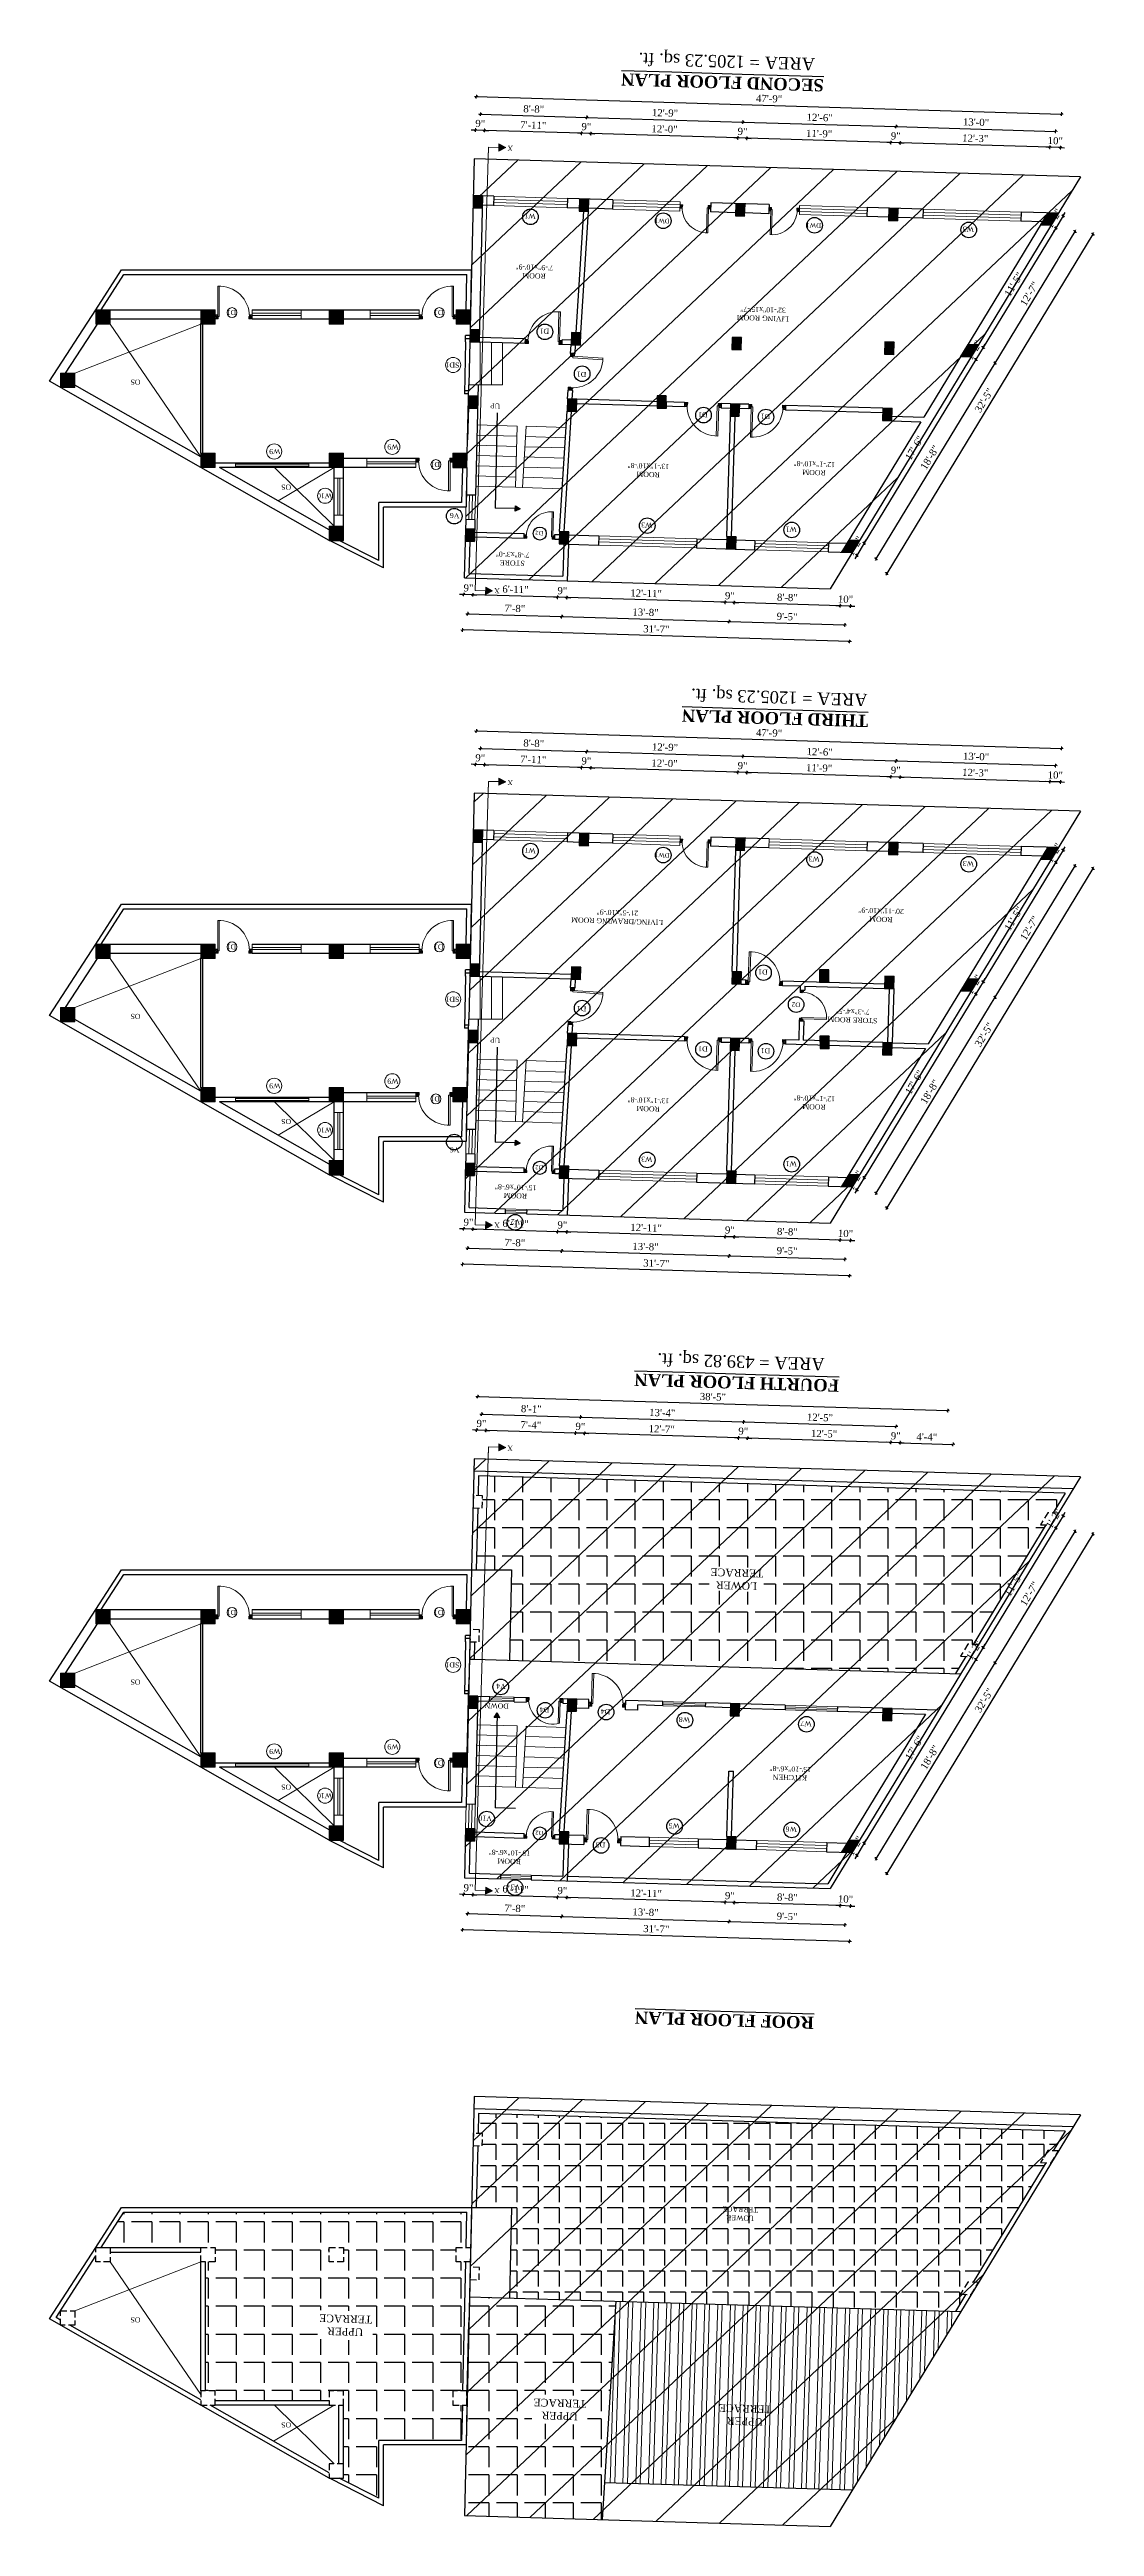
# Model space of a CAD drawing. Header units: inches. Extents: x 4069 to 291496, y -47643 to 12535.
# Drawn here: x 141145 to 142168, y -23210 to -20786 of the extents above; entities that cross this region are included whole.
import ezdxf

# ---------------------------------------------------------------- set-up
doc = ezdxf.new("R2010")
doc.units = ezdxf.units.IN
doc.header["$LTSCALE"] = 5
doc.header["$MEASUREMENT"] = 0
doc.linetypes.add('HIDDEN', pattern=[0.375, 0.25, -0.125])
for name, color, linetype, lineweight in [('A-WALL', 7, 'Continuous', 9), ('Dimension', 7, 'Continuous', 18), ('DOOR', 62, 'Continuous', 0), ('Dw', 2, 'Continuous', 18), ('tefriş', 30, 'Continuous', 9)]:
    doc.layers.add(name, color=color, linetype=linetype, lineweight=lineweight)
doc.layers.add('dim line', color=7, linetype='Continuous', lineweight=15, true_color=0xfab2b2)
doc.layers.add('TEXT', color=6, linetype='Continuous')
doc.layers.add('WALL', color=7, linetype='Continuous')
doc.styles.add('ordinary', font='times.ttf')
doc.dimstyles.new('Copy of 96', dxfattribs={"dimtxt": 7, "dimasz": 4, "dimexe": 0.5, "dimexo": 0.5, "dimgap": 3, "dimtad": 1, "dimdec": 1, "dimzin": 11, "dimdsep": 46, "dimlunit": 4, "dimtxsty": 'ordinary', "dimblk": 'OBLIQUE', "dimcen": 0.09, "dimse1": 1, "dimse2": 1, "dimclrt": 6, "dimazin": 0, "dimtfac": 1, "dimtdec": 1, "dimtix": 1, "dimtmove": 2, "dimatfit": 3, "dimldrblk": 'leader', "dimfxl": 0.5, "dimfxlon": 1, "dimtolj": 1, "dimtzin": 0, "dimarcsym": 0})
pattern_1 = [(180, (267497.7, -46122.01), (-3e-15, -27.5), [20, -7.5]), (270, (267497.7, -46122.01), (27.5, -5e-15), [20, -7.5])]

msp = doc.modelspace()

# ---------------------------------------------------------------- texts
at = {"layer": 'TEXT', "style": 'ordinary'}
for s, height, rotation, p in [('W1', 5, 178.29037351, (141621.02895, -20947.23013)), ('DW1', 4.5, 178.29037351, (141752.46864, -20952.14701)), ('DW1', 4.5, 178.29037351, (141900.63024, -20956.57026)), ('W3', 5, 178.29037351, (142050.14409, -20960.04104)), ('D1', 5, 180, (141327.87054, -21041.31241)), ('D1', 5, 180, (141530.75298, -21041.31241)), ('D1', 5, 178.29037351, (141634.24608, -21059.73052)), ('SD1', 5, 180, (141546.3154, -21092.66936)), ('D1', 5, 178.28959735, (141670.72112, -21101.92282)), ('OS', 5, 180, (141234.07739, -21109.37445)), ('UP', 5, 178.28959735, (141586.28673, -21132.81305)), ('D1', 5, 178.29037351, (141789.51828, -21141.23952)), ('D1', 5, 178.28959735, (141850.66994, -21143.06521)), ('W9', 5, 180, (141371.10176, -21177.32881)), ('W9', 5, 180, (141486.76514, -21172.82881)), ('D1', 5, 180, (141527.42838, -21190.04881)), ('OS', 5, 180, (141381.63008, -21212.20511)), ('W10', 5, 180, (141421.77928, -21220.60616)), ('V6', 5, 178.29037351, (141546.41974, -21240.12151)), ('W3', 5, 178.29037351, (141735.36205, -21249.40323)), ('W1', 5, 178.29037351, (141876.76268, -21253.62464)), ('D2', 4.1665, 178.28959735, (141628.48118, -21257.56602)), ('W1', 5, 178.29037351, (141621.02895, -21567.85167)), ('DW1', 4.5, 178.29037351, (141752.46864, -21572.76855)), ('W3', 5, 178.29037351, (141899.13223, -21576.15424)), ('W3', 5, 178.29037351, (142050.14409, -21580.66258)), ('D1', 5, 180, (141327.87054, -21661.93395)), ('D1', 5, 180, (141530.75298, -21661.93395)), ('D1', 5, 178.28959735, (141848.24988, -21686.74105)), ('SD1', 5, 180, (141546.3154, -21713.2909)), ('OS', 5, 180, (141234.07739, -21729.99599)), ('D1', 5, 178.28959735, (141670.72112, -21722.54436)), ('D2', 4.5, 178.29037351, (141880.1772, -21718.92737)), ('UP', 5, 178.28959735, (141586.28673, -21753.43459)), ('D1', 5, 178.29037351, (141789.51828, -21761.86106)), ('D1', 5, 178.28959735, (141850.66994, -21763.68676)), ('W9', 5, 180, (141371.10176, -21797.95035)), ('W9', 5, 180, (141486.76514, -21793.45035)), ('D1', 5, 180, (141527.42838, -21810.67036)), ('OS', 5, 180, (141381.63008, -21832.82665)), ('W10', 5, 180, (141421.77928, -21841.2277)), ('V6', 5, 178.29037351, (141546.41974, -21860.74305)), ('D2', 4.1665, 178.28959735, (141628.48118, -21878.18756)), ('W3', 5, 178.29037351, (141735.36205, -21870.02477)), ('W1', 5, 178.29037351, (141876.76268, -21874.24618)), ('V2', 5, 178.29037351, (141605.98375, -21930.96576)), ('D1', 5, 180, (141327.87054, -22313.15668)), ('D1', 5, 180, (141530.75298, -22313.15668)), ('SD1', 5, 180, (141546.3154, -22364.51363)), ('OS', 5, 180, (141234.07739, -22381.21872)), ('V4', 5, 178.29037351, (141591.88065, -22385.57486)), ('DOWN', 5, 178.28959735, (141594.92933, -22404.91534)), ('D4', 5, 178.29037351, (141634.47386, -22408.45506)), ('D4', 5, 178.28959735, (141694.12619, -22410.23599)), ('W8', 5, 178.29037351, (141772.22649, -22418.15092)), ('W7', 5, 178.29037351, (141891.21737, -22422.12529)), ('W9', 5, 180, (141371.10176, -22449.17308)), ('W9', 5, 180, (141486.76514, -22444.67308)), ('D1', 5, 180, (141530.75298, -22460.45631)), ('OS', 5, 180, (141381.63008, -22484.04938)), ('W10', 5, 180, (141421.77928, -22492.45043)), ('V10', 5, 178.29037351, (141578.21282, -22514.83014)), ('D2', 4.1665, 178.28959735, (141628.48118, -22529.41029)), ('W5', 5, 178.29037351, (141762.16339, -22522.04763)), ('W6', 5, 178.29037351, (141876.76268, -22525.46891)), ('D5', 5, 178.28959735, (141689.27609, -22540.64934)), ('V3', 5, 178.29037351, (141605.91876, -22581.92098)), ('OS', 5, 180, (141234.07739, -23005.28493)), ('OS', 5, 180, (141381.63008, -23108.11559))]:
    msp.add_text(s, height=height, rotation=rotation, dxfattribs=at).set_placement(p)
at = {"layer": 'TEXT', "char_height": 12, "width": 219.8150831, "attachment_point": 8, "rotation": 178.28959735, "style": 'ordinary'}
for s, insert in [('AREA = 1205.23 sq. ft.', (141808.31634, -20788.29958)), ('{\\fTimes New Roman|b1|i0|c0|p18;\\LSECOND FLOOR PLAN}', (141804.0098, -20812.42256)), ('AREA = 1205.23 sq. ft.', (141859.75212, -21410.4567)), ('{\\fTimes New Roman|b1|i0|c0|p18;\\LTHIRD FLOOR PLAN}', (141855.44559, -21434.57968)), ('AREA = 439.82 sq. ft.', (141822.28468, -22060.56086)), ('{\\fTimes New Roman|b1|i0|c0|p18;\\LFOURTH FLOOR PLAN}', (141817.97815, -22084.68385)), ('{\\fTimes New Roman|b1|i0|c0|p18;\\LROOF FLOOR PLAN}', (141805.92616, -22708.39026))]:
    msp.add_mtext(s, dxfattribs=dict(at, insert=insert))
at = {"layer": 'TEXT', "attachment_point": 8, "rotation": 178.28959735, "style": 'ordinary'}
for s, insert, char_height in [('ROOM\\P7\'-9"x10\'-9"', (141619.70309, -20997.03821), 5), ('LIVING ROOM\\P32\'-10"x15\'-7"', (141843.67584, -21038.46292), 5), ('ROOM\\P13\'-1"x10\'-8"', (141731.38255, -21191.32389), 5), ('ROOM\\P12\'-1"x10\'-8"', (141893.78137, -21189.44529), 5), ('STORE\\P7\'-8"x3\'-0"', (141598.48748, -21277.994), 5), ('LIVING/DRAWING ROOM\\P21\'-5"x10\'-9"', (141701.05305, -21628.38881), 5), ('ROOM\\P20\'-11"x10\'-9"', (141959.16804, -21626.59578), 5), ('STORE ROOM\\P7\'-3"x4\'-5"', (141931.36911, -21725.10958), 5), ('ROOM\\P12\'-1"x10\'-8"', (141893.78137, -21810.06683), 5), ('ROOM\\P13\'-1"x10\'-8"', (141731.38255, -21811.94543), 5), ('ROOM\\P15\'-10"x6\'-8"', (141601.42845, -21897.08795), 5), ('LOWER\\PTERRACE', (141818.10404, -22273.09499), 7.5), ('KITCHEN\\P15\'-10"x6\'-8"', (141870.24672, -22466.2657), 5), ('ROOM\\P15\'-10"x6\'-8"', (141595.3878, -22548.25109), 5), ('LOWER\\PTERRACE', (141821.39518, -22897.25929), 5), ('UPPER\\PTERRACE', (141434.97328, -23003.03472), 7.5), ('UPPER\\PTERRACE', (141644.99081, -23085.44153), 7.5), ('UPPER\\PTERRACE', (141826.29672, -23090.85428), 7.5)]:
    msp.add_mtext_dynamic_manual_height_columns(s, width=101.5687276, gutter_width=1720.71691, heights=[0], dxfattribs=dict(at, insert=insert, char_height=char_height))

# ---------------------------------------------------------------- blocks, each defined once
blk = doc.blocks.new('C1a')
at = {"color": 1, "ltscale": 5}
for p, q in [((18657.7, 4625.8), (18648.7, 4625.8)), ((18648.7, 4625.8), (18648.8, 4613.8)), ((18648.8, 4613.8), (18657.8, 4613.8)), ((18657.8, 4613.8), (18657.7, 4625.8))]:
    blk.add_line(p, q, dxfattribs=at)
blk = doc.blocks.new('c2a')
at = {"color": 1, "ltscale": 5}
for p, q in [((18091.6, 4625.8), (18084.8, 4613.8)), ((18084.8, 4613.8), (18095.2, 4613.8)), ((18102, 4625.8), (18091.6, 4625.8)), ((18095.2, 4613.8), (18102, 4625.8))]:
    blk.add_line(p, q, dxfattribs=at)
blk = doc.blocks.new('A$C27B36B59')
at = {"layer": 'DOOR'}
for p, q in [((0, 4), (0, 0)), ((2.5, 4), (0, 4)), ((0, 0), (3, 0)), ((2.5, 2.5), (2.5, 4)), ((3, 2.5), (2.5, 2.5)), ((3, 0), (3, 2.5))]:
    blk.add_line(p, q, dxfattribs=at)
for centre, radius, start, end in [((-1.4, -0.5), 4.75, 22.1411, 72.838), ((1.3, 2.1), 1.64, 45.138, 144.8948), ((2.2, 0.3), 2.49, 83.3149, 152.658), ((0.1, 0.4), 2.05, 349.4875, 93.6805), ((2, -0.5), 2.01, 58.7447, 166.495), ((-0.1, 0.3), 1.13, 343.542, 86.947), ((2.1, -0.4), 1.17, 38.2816, 160.1519)]:
    blk.add_arc(centre, radius, start, end, dxfattribs=at)
blk = doc.blocks.new('D2')
at = {"layer": 'DOOR'}
for p, q in [((74474, 24047.6), (74474, 24018.1)), ((74474, 24047.6), (74475.5, 24047.6)), ((74475.5, 24047.6), (74475.5, 24018.1))]:
    blk.add_line(p, q, dxfattribs=at)
blk.add_arc((74474, 24047.6), 29.5, 180, 272.9146, dxfattribs=at)
at = {"layer": 'DOOR', "xscale": -1, "rotation": 180}
blk.add_blockref('A$C27B36B59', (74442, 24050.1), dxfattribs=at)
at = {"layer": 'DOOR', "rotation": 180}
blk.add_blockref('A$C27B36B59', (74478, 24050.1), dxfattribs=at)
blk = doc.blocks.new('x-x')
at = {"ltscale": 5}
for points in [[(11364, -701.5), (11364, -694.5), (11357.1, -698.1)], [(11364, -1135.5), (11364, -1128.5), (11357.1, -1132.1)]]:
    blk.add_hatch(color=256, dxfattribs=at).paths.add_polyline_path(points)
for p, q in [((11364, -694.5), (11357.1, -698.1)), ((11357.1, -698.1), (11364, -701.5)), ((11364, -701.5), (11364, -694.5)), ((11374.1, -698.1), (11364, -698.1)), ((11374.1, -698.1), (11374.1, -1132.1)), ((11364, -1128.5), (11357.1, -1132.1)), ((11357.1, -1132.1), (11364, -1135.5)), ((11364, -1135.5), (11364, -1128.5)), ((11374.1, -1132.1), (11364, -1132.1))]:
    blk.add_line(p, q, dxfattribs=at)
at = {"layer": 'A-WALL', "color": 1, "ltscale": 5}
blk.add_line((11374.1, -1120.1), (11374.1, -1132.1), dxfattribs=at)
at = {"layer": 'TEXT', "style": 'ordinary'}
for p in [(11350.1, -701), (11350.1, -1134.1)]:
    blk.add_text('X', height=5, dxfattribs=at).set_placement(p)
blk = doc.blocks.new('oblique')
at = {"color": 0, "lineweight": -2}
blk.add_line((0.25, 0.25), (-0.25, -0.25), dxfattribs=at)
at = {"layer": 'dim line', "lineweight": 9}
for p, q in [((-0.4375, 0), (0.4375, 0)), ((0, 0.4375), (0, -0.4375))]:
    blk.add_line(p, q, dxfattribs=at)
blk = doc.blocks.new('*D4275')
at = {"layer": 'A-WALL', "color": 0, "lineweight": -2, "ltscale": 50, "transparency": 16777216}
blk.add_line((141568.1, -22121.6), (141664.9, -22124.5), dxfattribs=at)
at = {"layer": 'Defpoints', "color": 0, "ltscale": 50, "transparency": 16777216}
for p in [(141664.9, -22124.5), (141559.9, -22397.4), (141656.7, -22400.3)]:
    blk.add_point(p, dxfattribs=at)
at = {"layer": 'A-WALL', "color": 0, "lineweight": -2, "ltscale": 50, "transparency": 16777216, "xscale": 4, "yscale": 4, "zscale": 4}
for p, rotation in [((141568.1, -22121.6), 178.289985428504), ((141664.9, -22124.5), 358.289985428504)]:
    blk.add_blockref('oblique', p, dxfattribs=dict(at, rotation=rotation))
at = {"layer": 'A-WALL', "color": 6, "ltscale": 50, "transparency": 16777216, "insert": (141616.7, -22116.5), "char_height": 7, "attachment_point": 5, "rotation": 358.29, "style": 'ordinary'}
blk.add_mtext('\\A1;8\'-1"', dxfattribs=at)
blk = doc.blocks.new('_OBLIQUE')
at = {"color": 0, "linetype": 'ByBlock'}
blk.add_line((-0.5, -0.5), (0.5, 0.5), dxfattribs=at)
blk = doc.blocks.new('leader')
at = {"layer": 'Dimension'}
for p, q in [((-4.42, 0), (4.42, 0)), ((0, -4.33), (0, 4.33))]:
    blk.add_line(p, q, dxfattribs=at)
blk = doc.blocks.new('*D4276')
at = {"layer": 'A-WALL', "color": 0, "lineweight": -2, "ltscale": 50, "transparency": 16777216}
blk.add_line((141664.9, -22124.5), (141824.5, -22129.2), dxfattribs=at)
at = {"layer": 'Defpoints', "color": 0, "ltscale": 50, "transparency": 16777216}
for p in [(141824.5, -22129.2), (141656.7, -22400.3), (141816.2, -22405)]:
    blk.add_point(p, dxfattribs=at)
at = {"layer": 'A-WALL', "color": 0, "lineweight": -2, "ltscale": 50, "transparency": 16777216, "xscale": 4, "yscale": 4, "zscale": 4}
for p, rotation in [((141664.9, -22124.5), 178.2899854285133), ((141824.5, -22129.2), 358.2899854285133)]:
    blk.add_blockref('oblique', p, dxfattribs=dict(at, rotation=rotation))
at = {"layer": 'A-WALL', "color": 6, "ltscale": 50, "transparency": 16777216, "insert": (141744.9, -22120.3), "char_height": 7, "attachment_point": 5, "rotation": 358.29, "style": 'ordinary'}
blk.add_mtext('\\A1;13\'-4"', dxfattribs=at)
blk = doc.blocks.new('*D4277')
at = {"layer": 'A-WALL', "color": 0, "lineweight": -2, "ltscale": 50, "transparency": 16777216}
blk.add_line((141824.5, -22129.2), (141973.8, -22133.7), dxfattribs=at)
at = {"layer": 'Defpoints', "color": 0, "ltscale": 50, "transparency": 16777216}
for p in [(141973.8, -22133.7), (141816.2, -22405), (141965.5, -22409.5)]:
    blk.add_point(p, dxfattribs=at)
at = {"layer": 'A-WALL', "color": 0, "lineweight": -2, "ltscale": 50, "transparency": 16777216, "xscale": 4, "yscale": 4, "zscale": 4}
for p, rotation in [((141824.5, -22129.2), 178.2899854285133), ((141973.8, -22133.7), 358.2899854285133)]:
    blk.add_blockref('oblique', p, dxfattribs=dict(at, rotation=rotation))
at = {"layer": 'A-WALL', "color": 6, "ltscale": 50, "transparency": 16777216, "insert": (141899.3, -22124.9), "char_height": 7, "attachment_point": 5, "rotation": 358.29, "style": 'ordinary'}
blk.add_mtext('\\A1;12\'-5"', dxfattribs=at)
blk = doc.blocks.new('*D4278')
at = {"layer": 'A-WALL', "color": 0, "lineweight": -2, "ltscale": 50, "transparency": 16777216}
blk.add_line((141564.2, -22104.4), (142024.4, -22118.2), dxfattribs=at)
at = {"layer": 'Defpoints', "color": 0, "ltscale": 50, "transparency": 16777216}
for p in [(142024.4, -22118.2), (141555.4, -22397.2), (142015.7, -22411)]:
    blk.add_point(p, dxfattribs=at)
at = {"layer": 'A-WALL', "color": 0, "lineweight": -2, "ltscale": 50, "transparency": 16777216, "xscale": 4, "yscale": 4, "zscale": 4}
for p, rotation in [((141564.2, -22104.4), 178.2899854285133), ((142024.4, -22118.2), 358.2899854285133)]:
    blk.add_blockref('oblique', p, dxfattribs=dict(at, rotation=rotation))
at = {"layer": 'A-WALL', "color": 6, "ltscale": 50, "transparency": 16777216, "insert": (141794.5, -22104.7), "char_height": 7, "attachment_point": 5, "rotation": 358.29, "style": 'ordinary'}
blk.add_mtext('\\A1;38\'-5"', dxfattribs=at)
blk = doc.blocks.new('*D4279')
at = {"layer": 'A-WALL', "color": 0, "lineweight": -2, "ltscale": 50, "transparency": 16777216}
for p, q in [((142137.4, -22221.2), (142130.2, -22233)), ((142137.4, -22221.2), (142139.4, -22217.7)), ((142130.2, -22233), (142128.1, -22236.4))]:
    blk.add_line(p, q, dxfattribs=at)
at = {"layer": 'Defpoints', "color": 0, "ltscale": 50, "transparency": 16777216}
for p in [(142132.8, -22218.4), (142125.6, -22230.2), (142130.2, -22233)]:
    blk.add_point(p, dxfattribs=at)
at = {"layer": 'A-WALL', "color": 0, "lineweight": -2, "ltscale": 50, "transparency": 16777216, "xscale": 4, "yscale": 4, "zscale": 4}
for p, rotation in [((142137.4, -22221.2), 238.7014709228844), ((142130.2, -22233), 58.70147092288438)]:
    blk.add_blockref('oblique', p, dxfattribs=dict(at, rotation=rotation))
at = {"layer": 'A-WALL', "color": 6, "ltscale": 50, "transparency": 16777216, "insert": (142128.2, -22223.7), "char_height": 7, "attachment_point": 5, "rotation": 58.7015, "style": 'ordinary'}
blk.add_mtext('\\A1;1\'-2"', dxfattribs=at)
blk = doc.blocks.new('*D4280')
at = {"layer": 'A-WALL', "color": 0, "lineweight": -2, "ltscale": 50, "transparency": 16777216}
blk.add_line((142130.2, -22233), (142059.1, -22349.9), dxfattribs=at)
at = {"layer": 'Defpoints', "color": 0, "ltscale": 50, "transparency": 16777216}
for p in [(142125.6, -22230.2), (142054.5, -22347.1), (142059.1, -22349.9)]:
    blk.add_point(p, dxfattribs=at)
at = {"layer": 'A-WALL', "color": 0, "lineweight": -2, "ltscale": 50, "transparency": 16777216, "xscale": 4, "yscale": 4, "zscale": 4}
for p, rotation in [((142130.2, -22233), 58.70147092372464), ((142059.1, -22349.9), 238.7014709237247)]:
    blk.add_blockref('oblique', p, dxfattribs=dict(at, rotation=rotation))
at = {"layer": 'A-WALL', "color": 6, "ltscale": 50, "transparency": 16777216, "insert": (142089, -22288), "char_height": 7, "attachment_point": 5, "rotation": 58.7015, "style": 'ordinary'}
blk.add_mtext('\\A1;11\'-5"', dxfattribs=at)
blk = doc.blocks.new('*D4281')
at = {"layer": 'A-WALL', "color": 0, "lineweight": -2, "ltscale": 50, "transparency": 16777216}
for p, q in [((142051.9, -22361.7), (142049.9, -22365.1)), ((142059.1, -22349.9), (142051.9, -22361.7)), ((142059.1, -22349.9), (142061.2, -22346.5))]:
    blk.add_line(p, q, dxfattribs=at)
at = {"layer": 'Defpoints', "color": 0, "ltscale": 50, "transparency": 16777216}
for p in [(142047.4, -22358.9), (142051.9, -22361.7), (142054.5, -22347.1)]:
    blk.add_point(p, dxfattribs=at)
at = {"layer": 'A-WALL', "color": 0, "lineweight": -2, "ltscale": 50, "transparency": 16777216, "xscale": 4, "yscale": 4, "zscale": 4}
for p, rotation in [((142051.9, -22361.7), 58.70147092372466), ((142059.1, -22349.9), 238.7014709237247)]:
    blk.add_blockref('oblique', p, dxfattribs=dict(at, rotation=rotation))
at = {"layer": 'A-WALL', "color": 6, "ltscale": 50, "transparency": 16777216, "insert": (142050, -22352.4), "char_height": 7, "attachment_point": 5, "rotation": 58.7015, "style": 'ordinary'}
blk.add_mtext('\\A1;1\'-2"', dxfattribs=at)
blk = doc.blocks.new('*D4282')
at = {"layer": 'A-WALL', "color": 0, "lineweight": -2, "ltscale": 50, "transparency": 16777216}
blk.add_line((142051.9, -22361.7), (141942.6, -22541.5), dxfattribs=at)
at = {"layer": 'Defpoints', "color": 0, "ltscale": 50, "transparency": 16777216}
for p in [(142047.4, -22358.9), (141938, -22538.7), (141942.6, -22541.5)]:
    blk.add_point(p, dxfattribs=at)
at = {"layer": 'A-WALL', "color": 0, "lineweight": -2, "ltscale": 50, "transparency": 16777216, "xscale": 4, "yscale": 4, "zscale": 4}
for p, rotation in [((142051.9, -22361.7), 58.70147092372464), ((141942.6, -22541.5), 238.7014709237247)]:
    blk.add_blockref('oblique', p, dxfattribs=dict(at, rotation=rotation))
at = {"layer": 'A-WALL', "color": 6, "ltscale": 50, "transparency": 16777216, "insert": (141991.7, -22448.2), "char_height": 7, "attachment_point": 5, "rotation": 58.7015, "style": 'ordinary'}
blk.add_mtext('\\A1;17\'-6"', dxfattribs=at)
blk = doc.blocks.new('*D4283')
at = {"layer": 'A-WALL', "color": 0, "lineweight": -2, "ltscale": 50, "transparency": 16777216}
for p, q in [((141942.6, -22541.5), (141944.7, -22538.1)), ((141935.4, -22553.3), (141933.4, -22556.7)), ((141942.6, -22541.5), (141935.4, -22553.3))]:
    blk.add_line(p, q, dxfattribs=at)
at = {"layer": 'Defpoints', "color": 0, "ltscale": 50, "transparency": 16777216}
for p in [(141930.9, -22550.5), (141935.4, -22553.3), (141938, -22538.7)]:
    blk.add_point(p, dxfattribs=at)
at = {"layer": 'A-WALL', "color": 0, "lineweight": -2, "ltscale": 50, "transparency": 16777216, "xscale": 4, "yscale": 4, "zscale": 4}
for p, rotation in [((141935.4, -22553.3), 58.70147092372466), ((141942.6, -22541.5), 238.7014709237247)]:
    blk.add_blockref('oblique', p, dxfattribs=dict(at, rotation=rotation))
at = {"layer": 'A-WALL', "color": 6, "ltscale": 50, "transparency": 16777216, "insert": (141933.5, -22544), "char_height": 7, "attachment_point": 5, "rotation": 58.7015, "style": 'ordinary'}
blk.add_mtext('\\A1;1\'-2"', dxfattribs=at)
blk = doc.blocks.new('*D4284')
at = {"layer": 'A-WALL', "color": 0, "lineweight": -2, "ltscale": 50, "transparency": 16777216}
blk.add_line((141954.2, -22556.6), (142070.7, -22365), dxfattribs=at)
at = {"layer": 'Defpoints', "color": 0, "ltscale": 50, "transparency": 16777216}
for p in [(142051, -22353), (142070.7, -22365), (141934.5, -22544.6)]:
    blk.add_point(p, dxfattribs=at)
at = {"layer": 'A-WALL', "color": 0, "lineweight": -2, "ltscale": 50, "transparency": 16777216, "xscale": 4, "yscale": 4, "zscale": 4}
for p, rotation in [((142070.7, -22365), 58.701470922782), ((141954.2, -22556.6), 238.701470922782)]:
    blk.add_blockref('oblique', p, dxfattribs=dict(at, rotation=rotation))
at = {"layer": 'A-WALL', "color": 6, "ltscale": 50, "transparency": 16777216, "insert": (142006.9, -22457.4), "char_height": 7, "attachment_point": 5, "rotation": 58.7015, "style": 'ordinary'}
blk.add_mtext('\\A1;18\'-8"', dxfattribs=at)
blk = doc.blocks.new('*D4285')
at = {"layer": 'A-WALL', "color": 0, "lineweight": -2, "ltscale": 50, "transparency": 16777216}
blk.add_line((142070.7, -22365), (142149, -22236.3), dxfattribs=at)
at = {"layer": 'Defpoints', "color": 0, "ltscale": 50, "transparency": 16777216}
for p in [(142129.2, -22224.3), (142149, -22236.3), (142051, -22353)]:
    blk.add_point(p, dxfattribs=at)
at = {"layer": 'A-WALL', "color": 0, "lineweight": -2, "ltscale": 50, "transparency": 16777216, "xscale": 4, "yscale": 4, "zscale": 4}
for p, rotation in [((142149, -22236.3), 58.70147092372466), ((142070.7, -22365), 238.7014709237247)]:
    blk.add_blockref('oblique', p, dxfattribs=dict(at, rotation=rotation))
at = {"layer": 'A-WALL', "color": 6, "ltscale": 50, "transparency": 16777216, "insert": (142104.3, -22297.3), "char_height": 7, "attachment_point": 5, "rotation": 58.7015, "style": 'ordinary'}
blk.add_mtext('\\A1;12\'-7"', dxfattribs=at)
blk = doc.blocks.new('*D4286')
at = {"layer": 'A-WALL', "color": 0, "lineweight": -2, "ltscale": 50, "transparency": 16777216}
blk.add_line((142166.6, -22238.9), (141964.7, -22571), dxfattribs=at)
at = {"layer": 'Defpoints', "color": 0, "ltscale": 50, "transparency": 16777216}
for p in [(142132.8, -22218.4), (141930.9, -22550.5), (141964.7, -22571)]:
    blk.add_point(p, dxfattribs=at)
at = {"layer": 'A-WALL', "color": 0, "lineweight": -2, "ltscale": 50, "transparency": 16777216, "xscale": 4, "yscale": 4, "zscale": 4}
for p, rotation in [((142166.6, -22238.9), 58.70147092277318), ((141964.7, -22571), 238.7014709227732)]:
    blk.add_blockref('oblique', p, dxfattribs=dict(at, rotation=rotation))
at = {"layer": 'A-WALL', "color": 6, "ltscale": 50, "transparency": 16777216, "insert": (142060, -22401.6), "char_height": 7, "attachment_point": 5, "rotation": 58.7015, "style": 'ordinary'}
blk.add_mtext('\\A1;32\'-5"', dxfattribs=at)
blk = doc.blocks.new('*D4287')
at = {"layer": 'A-WALL', "color": 0, "lineweight": -2, "ltscale": 50, "transparency": 16777216}
for p, q in [((141919, -22602.5), (141915, -22602.4)), ((141929.3, -22602.9), (141919, -22602.5)), ((141929.3, -22602.9), (141933.3, -22603))]:
    blk.add_line(p, q, dxfattribs=at)
at = {"layer": 'Defpoints', "color": 0, "ltscale": 50, "transparency": 16777216}
for p in [(141920.5, -22550.2), (141930.9, -22550.5), (141919, -22602.5)]:
    blk.add_point(p, dxfattribs=at)
at = {"layer": 'A-WALL', "color": 0, "lineweight": -2, "ltscale": 50, "transparency": 16777216, "xscale": 4, "yscale": 4, "zscale": 4}
for p, rotation in [((141919, -22602.5), 358.2899854285528), ((141929.3, -22602.9), 178.2899854285528)]:
    blk.add_blockref('oblique', p, dxfattribs=dict(at, rotation=rotation))
at = {"layer": 'A-WALL', "color": 6, "ltscale": 50, "transparency": 16777216, "insert": (141924.3, -22596.1), "char_height": 7, "attachment_point": 5, "rotation": 358.29, "style": 'ordinary'}
blk.add_mtext('\\A1;10"', dxfattribs=at)
blk = doc.blocks.new('*D4288')
at = {"layer": 'A-WALL', "color": 0, "lineweight": -2, "ltscale": 50, "transparency": 16777216}
blk.add_line((141919, -22602.5), (141815.4, -22599.5), dxfattribs=at)
at = {"layer": 'Defpoints', "color": 0, "ltscale": 50, "transparency": 16777216}
for p in [(141816.9, -22547.1), (141920.5, -22550.2), (141815.4, -22599.5)]:
    blk.add_point(p, dxfattribs=at)
at = {"layer": 'A-WALL', "color": 0, "lineweight": -2, "ltscale": 50, "transparency": 16777216, "xscale": 4, "yscale": 4, "zscale": 4}
for p, rotation in [((141815.4, -22599.5), 178.2899854285132), ((141919, -22602.5), 358.2899854285133)]:
    blk.add_blockref('oblique', p, dxfattribs=dict(at, rotation=rotation))
at = {"layer": 'A-WALL', "color": 6, "ltscale": 50, "transparency": 16777216, "insert": (141867.4, -22594.4), "char_height": 7, "attachment_point": 5, "rotation": 358.29, "style": 'ordinary'}
blk.add_mtext('\\A1;8\'-8"', dxfattribs=at)
blk = doc.blocks.new('*D4289')
at = {"layer": 'A-WALL', "color": 0, "lineweight": -2, "ltscale": 50, "transparency": 16777216}
for p, q in [((141806.4, -22599.2), (141802.4, -22599.1)), ((141815.4, -22599.5), (141806.4, -22599.2)), ((141815.4, -22599.5), (141819.4, -22599.6))]:
    blk.add_line(p, q, dxfattribs=at)
at = {"layer": 'Defpoints', "color": 0, "ltscale": 50, "transparency": 16777216}
for p in [(141807.9, -22546.8), (141816.9, -22547.1), (141806.4, -22599.2)]:
    blk.add_point(p, dxfattribs=at)
at = {"layer": 'A-WALL', "color": 0, "lineweight": -2, "ltscale": 50, "transparency": 16777216, "xscale": 4, "yscale": 4, "zscale": 4}
for p, rotation in [((141806.4, -22599.2), 358.2899854285133), ((141815.4, -22599.5), 178.2899854285132)]:
    blk.add_blockref('oblique', p, dxfattribs=dict(at, rotation=rotation))
at = {"layer": 'A-WALL', "color": 6, "ltscale": 50, "transparency": 16777216, "insert": (141811.1, -22592.8), "char_height": 7, "attachment_point": 5, "rotation": 358.29, "style": 'ordinary'}
blk.add_mtext('\\A1;9"', dxfattribs=at)
blk = doc.blocks.new('*D4290')
at = {"layer": 'A-WALL', "color": 0, "lineweight": -2, "ltscale": 50, "transparency": 16777216}
blk.add_line((141806.4, -22599.2), (141651.4, -22594.6), dxfattribs=at)
at = {"layer": 'Defpoints', "color": 0, "ltscale": 50, "transparency": 16777216}
for p in [(141653, -22542.2), (141807.9, -22546.8), (141651.4, -22594.6)]:
    blk.add_point(p, dxfattribs=at)
at = {"layer": 'A-WALL', "color": 0, "lineweight": -2, "ltscale": 50, "transparency": 16777216, "xscale": 4, "yscale": 4, "zscale": 4}
for p, rotation in [((141651.4, -22594.6), 178.2899854285132), ((141806.4, -22599.2), 358.2899854285133)]:
    blk.add_blockref('oblique', p, dxfattribs=dict(at, rotation=rotation))
at = {"layer": 'A-WALL', "color": 6, "ltscale": 50, "transparency": 16777216, "insert": (141729.1, -22590.4), "char_height": 7, "attachment_point": 5, "rotation": 358.29, "style": 'ordinary'}
blk.add_mtext('\\A1;12\'-11"', dxfattribs=at)
blk = doc.blocks.new('*D4291')
at = {"layer": 'A-WALL', "color": 0, "lineweight": -2, "ltscale": 50, "transparency": 16777216}
for p, q in [((141642.4, -22594.3), (141638.4, -22594.2)), ((141651.4, -22594.6), (141642.4, -22594.3)), ((141651.4, -22594.6), (141655.4, -22594.7))]:
    blk.add_line(p, q, dxfattribs=at)
at = {"layer": 'Defpoints', "color": 0, "ltscale": 50, "transparency": 16777216}
for p in [(141644, -22541.9), (141653, -22542.2), (141642.4, -22594.3)]:
    blk.add_point(p, dxfattribs=at)
at = {"layer": 'A-WALL', "color": 0, "lineweight": -2, "ltscale": 50, "transparency": 16777216, "xscale": 4, "yscale": 4, "zscale": 4}
for p, rotation in [((141642.4, -22594.3), 358.2899854285133), ((141651.4, -22594.6), 178.2899854285132)]:
    blk.add_blockref('oblique', p, dxfattribs=dict(at, rotation=rotation))
at = {"layer": 'A-WALL', "color": 6, "ltscale": 50, "transparency": 16777216, "insert": (141647.1, -22587.9), "char_height": 7, "attachment_point": 5, "rotation": 358.29, "style": 'ordinary'}
blk.add_mtext('\\A1;9"', dxfattribs=at)
blk = doc.blocks.new('*D4292')
at = {"layer": 'A-WALL', "color": 0, "lineweight": -2, "ltscale": 50, "transparency": 16777216}
blk.add_line((141642.4, -22594.3), (141559.5, -22591.8), dxfattribs=at)
at = {"layer": 'Defpoints', "color": 0, "ltscale": 50, "transparency": 16777216}
for p in [(141561, -22539.5), (141644, -22541.9), (141559.5, -22591.8)]:
    blk.add_point(p, dxfattribs=at)
at = {"layer": 'A-WALL', "color": 0, "lineweight": -2, "ltscale": 50, "transparency": 16777216, "xscale": 4, "yscale": 4, "zscale": 4}
for p, rotation in [((141559.5, -22591.8), 178.2899854285132), ((141642.4, -22594.3), 358.2899854285133)]:
    blk.add_blockref('oblique', p, dxfattribs=dict(at, rotation=rotation))
at = {"layer": 'A-WALL', "color": 6, "ltscale": 50, "transparency": 16777216, "insert": (141601.2, -22586.5), "char_height": 7, "attachment_point": 5, "rotation": 358.29, "style": 'ordinary'}
blk.add_mtext('\\A1;6\'-11"', dxfattribs=at)
blk = doc.blocks.new('*D4293')
at = {"layer": 'A-WALL', "color": 0, "lineweight": -2, "ltscale": 50, "transparency": 16777216}
for p, q in [((141550.5, -22591.5), (141546.5, -22591.4)), ((141559.5, -22591.8), (141550.5, -22591.5)), ((141559.5, -22591.8), (141563.5, -22591.9))]:
    blk.add_line(p, q, dxfattribs=at)
at = {"layer": 'Defpoints', "color": 0, "ltscale": 50, "transparency": 16777216}
for p in [(141552, -22539.2), (141561, -22539.5), (141550.5, -22591.5)]:
    blk.add_point(p, dxfattribs=at)
at = {"layer": 'A-WALL', "color": 0, "lineweight": -2, "ltscale": 50, "transparency": 16777216, "xscale": 4, "yscale": 4, "zscale": 4}
for p, rotation in [((141550.5, -22591.5), 358.2899854285133), ((141559.5, -22591.8), 178.2899854285132)]:
    blk.add_blockref('oblique', p, dxfattribs=dict(at, rotation=rotation))
at = {"layer": 'A-WALL', "color": 6, "ltscale": 50, "transparency": 16777216, "insert": (141555.2, -22585.1), "char_height": 7, "attachment_point": 5, "rotation": 358.29, "style": 'ordinary'}
blk.add_mtext('\\A1;9"', dxfattribs=at)
blk = doc.blocks.new('*D4294')
at = {"layer": 'A-WALL', "color": 0, "lineweight": -2, "ltscale": 50, "transparency": 16777216}
blk.add_line((141554.4, -22610.3), (141646.4, -22613.1), dxfattribs=at)
at = {"layer": 'Defpoints', "color": 0, "ltscale": 50, "transparency": 16777216}
for p in [(141556.5, -22539.3), (141648.5, -22542.1), (141646.4, -22613.1)]:
    blk.add_point(p, dxfattribs=at)
at = {"layer": 'A-WALL', "color": 0, "lineweight": -2, "ltscale": 50, "transparency": 16777216, "xscale": 4, "yscale": 4, "zscale": 4}
for p, rotation in [((141554.4, -22610.3), 178.289985428504), ((141646.4, -22613.1), 358.289985428504)]:
    blk.add_blockref('oblique', p, dxfattribs=dict(at, rotation=rotation))
at = {"layer": 'A-WALL', "color": 6, "ltscale": 50, "transparency": 16777216, "insert": (141600.6, -22605.2), "char_height": 7, "attachment_point": 5, "rotation": 358.29, "style": 'ordinary'}
blk.add_mtext('\\A1;7\'-8"', dxfattribs=at)
blk = doc.blocks.new('*D4295')
at = {"layer": 'A-WALL', "color": 0, "lineweight": -2, "ltscale": 50, "transparency": 16777216}
blk.add_line((141646.4, -22613.1), (141810.3, -22618), dxfattribs=at)
at = {"layer": 'Defpoints', "color": 0, "ltscale": 50, "transparency": 16777216}
for p in [(141648.5, -22542.1), (141812.4, -22547), (141810.3, -22618)]:
    blk.add_point(p, dxfattribs=at)
at = {"layer": 'A-WALL', "color": 0, "lineweight": -2, "ltscale": 50, "transparency": 16777216, "xscale": 4, "yscale": 4, "zscale": 4}
for p, rotation in [((141646.4, -22613.1), 178.2899854285133), ((141810.3, -22618), 358.2899854285133)]:
    blk.add_blockref('oblique', p, dxfattribs=dict(at, rotation=rotation))
at = {"layer": 'A-WALL', "color": 6, "ltscale": 50, "transparency": 16777216, "insert": (141728.5, -22609), "char_height": 7, "attachment_point": 5, "rotation": 358.29, "style": 'ordinary'}
blk.add_mtext('\\A1;13\'-8"', dxfattribs=at)
blk = doc.blocks.new('*D4296')
at = {"layer": 'A-WALL', "color": 0, "lineweight": -2, "ltscale": 50, "transparency": 16777216}
blk.add_line((141810.3, -22618), (141923.6, -22621.4), dxfattribs=at)
at = {"layer": 'Defpoints', "color": 0, "ltscale": 50, "transparency": 16777216}
for p in [(141812.4, -22547), (141925.7, -22550.4), (141923.6, -22621.4)]:
    blk.add_point(p, dxfattribs=at)
at = {"layer": 'A-WALL', "color": 0, "lineweight": -2, "ltscale": 50, "transparency": 16777216, "xscale": 4, "yscale": 4, "zscale": 4}
for p, rotation in [((141810.3, -22618), 178.2899854285133), ((141923.6, -22621.4), 358.2899854285133)]:
    blk.add_blockref('oblique', p, dxfattribs=dict(at, rotation=rotation))
at = {"layer": 'A-WALL', "color": 6, "ltscale": 50, "transparency": 16777216, "insert": (141867.1, -22613.1), "char_height": 7, "attachment_point": 5, "rotation": 358.29, "style": 'ordinary'}
blk.add_mtext('\\A1;9\'-5"', dxfattribs=at)
blk = doc.blocks.new('*D4297')
at = {"layer": 'A-WALL', "color": 0, "lineweight": -2, "ltscale": 50, "transparency": 16777216}
blk.add_line((141928.3, -22637.5), (141549.4, -22626.2), dxfattribs=at)
at = {"layer": 'Defpoints', "color": 0, "ltscale": 50, "transparency": 16777216}
for p in [(141552, -22539.2), (141930.9, -22550.5), (141549.4, -22626.2)]:
    blk.add_point(p, dxfattribs=at)
at = {"layer": 'A-WALL', "color": 0, "lineweight": -2, "ltscale": 50, "transparency": 16777216, "xscale": 4, "yscale": 4, "zscale": 4}
for p, rotation in [((141549.4, -22626.2), 178.2899854285133), ((141928.3, -22637.5), 358.2899854285133)]:
    blk.add_blockref('oblique', p, dxfattribs=dict(at, rotation=rotation))
at = {"layer": 'A-WALL', "color": 6, "ltscale": 50, "transparency": 16777216, "insert": (141739.1, -22625.3), "char_height": 7, "attachment_point": 5, "rotation": 358.29, "style": 'ordinary'}
blk.add_mtext('\\A1;31\'-7"', dxfattribs=at)
blk = doc.blocks.new('*D4298')
at = {"layer": 'A-WALL', "color": 0, "lineweight": -2, "ltscale": 50, "transparency": 16777216}
for p, q in [((141968.8, -22149.3), (141964.8, -22149.2)), ((141977.8, -22149.6), (141968.8, -22149.3)), ((141977.8, -22149.6), (141981.8, -22149.7))]:
    blk.add_line(p, q, dxfattribs=at)
at = {"layer": 'Defpoints', "color": 0, "ltscale": 50, "transparency": 16777216}
for p in [(141968.8, -22149.3), (141961, -22409.3), (141970, -22409.6)]:
    blk.add_point(p, dxfattribs=at)
at = {"layer": 'A-WALL', "color": 0, "lineweight": -2, "ltscale": 50, "transparency": 16777216, "xscale": 4, "yscale": 4, "zscale": 4}
for p, rotation in [((141968.8, -22149.3), 358.2899854285133), ((141977.8, -22149.6), 178.2899854285133)]:
    blk.add_blockref('oblique', p, dxfattribs=dict(at, rotation=rotation))
at = {"layer": 'A-WALL', "color": 6, "ltscale": 50, "transparency": 16777216, "insert": (141973.5, -22142.9), "char_height": 7, "attachment_point": 5, "rotation": 358.29, "style": 'ordinary'}
blk.add_mtext('\\A1;9"', dxfattribs=at)
blk = doc.blocks.new('*D4622')
at = {"layer": 'A-WALL', "color": 0, "lineweight": -2, "ltscale": 50, "transparency": 16777216}
blk.add_line((141977.8, -22149.6), (141828.5, -22145.1), dxfattribs=at)
at = {"layer": 'Defpoints', "color": 0, "ltscale": 50, "transparency": 16777216}
for p in [(141828.5, -22145.1), (141820.7, -22405.2), (141970, -22409.6)]:
    blk.add_point(p, dxfattribs=at)
at = {"layer": 'A-WALL', "color": 0, "lineweight": -2, "ltscale": 50, "transparency": 16777216, "xscale": 4, "yscale": 4, "zscale": 4}
for p, rotation in [((141828.5, -22145.1), 178.2899854285133), ((141977.8, -22149.6), 358.2899854285133)]:
    blk.add_blockref('oblique', p, dxfattribs=dict(at, rotation=rotation))
at = {"layer": 'A-WALL', "color": 6, "ltscale": 50, "transparency": 16777216, "insert": (141903.3, -22140.8), "char_height": 7, "attachment_point": 5, "rotation": 358.29, "style": 'ordinary'}
blk.add_mtext('\\A1;12\'-5"', dxfattribs=at)
blk = doc.blocks.new('*D4623')
at = {"layer": 'A-WALL', "color": 0, "lineweight": -2, "ltscale": 50, "transparency": 16777216}
for p, q in [((141819.5, -22144.9), (141815.5, -22144.8)), ((141828.5, -22145.1), (141819.5, -22144.9)), ((141828.5, -22145.1), (141832.5, -22145.3))]:
    blk.add_line(p, q, dxfattribs=at)
at = {"layer": 'Defpoints', "color": 0, "ltscale": 50, "transparency": 16777216}
for p in [(141819.5, -22144.9), (141811.7, -22404.9), (141820.7, -22405.2)]:
    blk.add_point(p, dxfattribs=at)
at = {"layer": 'A-WALL', "color": 0, "lineweight": -2, "ltscale": 50, "transparency": 16777216, "xscale": 4, "yscale": 4, "zscale": 4}
for p, rotation in [((141819.5, -22144.9), 358.2899854285133), ((141828.5, -22145.1), 178.2899854285133)]:
    blk.add_blockref('oblique', p, dxfattribs=dict(at, rotation=rotation))
at = {"layer": 'A-WALL', "color": 6, "ltscale": 50, "transparency": 16777216, "insert": (141824.2, -22138.4), "char_height": 7, "attachment_point": 5, "rotation": 358.29, "style": 'ordinary'}
blk.add_mtext('\\A1;9"', dxfattribs=at)
blk = doc.blocks.new('*D4624')
at = {"layer": 'A-WALL', "color": 0, "lineweight": -2, "ltscale": 50, "transparency": 16777216}
blk.add_line((141819.5, -22144.9), (141669, -22140.4), dxfattribs=at)
at = {"layer": 'Defpoints', "color": 0, "ltscale": 50, "transparency": 16777216}
for p in [(141669, -22140.4), (141661.2, -22400.4), (141811.7, -22404.9)]:
    blk.add_point(p, dxfattribs=at)
at = {"layer": 'A-WALL', "color": 0, "lineweight": -2, "ltscale": 50, "transparency": 16777216, "xscale": 4, "yscale": 4, "zscale": 4}
for p, rotation in [((141669, -22140.4), 178.2899854285133), ((141819.5, -22144.9), 358.2899854285133)]:
    blk.add_blockref('oblique', p, dxfattribs=dict(at, rotation=rotation))
at = {"layer": 'A-WALL', "color": 6, "ltscale": 50, "transparency": 16777216, "insert": (141744.4, -22136.1), "char_height": 7, "attachment_point": 5, "rotation": 358.29, "style": 'ordinary'}
blk.add_mtext('\\A1;12\'-7"', dxfattribs=at)
blk = doc.blocks.new('*D4625')
at = {"layer": 'A-WALL', "color": 0, "lineweight": -2, "ltscale": 50, "transparency": 16777216}
for p, q in [((141660, -22140.1), (141656, -22140)), ((141669, -22140.4), (141660, -22140.1)), ((141669, -22140.4), (141673, -22140.5))]:
    blk.add_line(p, q, dxfattribs=at)
at = {"layer": 'Defpoints', "color": 0, "ltscale": 50, "transparency": 16777216}
for p in [(141660, -22140.1), (141652.2, -22400.1), (141661.2, -22400.4)]:
    blk.add_point(p, dxfattribs=at)
at = {"layer": 'A-WALL', "color": 0, "lineweight": -2, "ltscale": 50, "transparency": 16777216, "xscale": 4, "yscale": 4, "zscale": 4}
for p, rotation in [((141660, -22140.1), 358.2899854285133), ((141669, -22140.4), 178.2899854285133)]:
    blk.add_blockref('oblique', p, dxfattribs=dict(at, rotation=rotation))
at = {"layer": 'A-WALL', "color": 6, "ltscale": 50, "transparency": 16777216, "insert": (141664.7, -22133.7), "char_height": 7, "attachment_point": 5, "rotation": 358.29, "style": 'ordinary'}
blk.add_mtext('\\A1;9"', dxfattribs=at)
blk = doc.blocks.new('*D4626')
at = {"layer": 'A-WALL', "color": 0, "lineweight": -2, "ltscale": 50, "transparency": 16777216}
blk.add_line((141660, -22140.1), (141572.2, -22137.5), dxfattribs=at)
at = {"layer": 'Defpoints', "color": 0, "ltscale": 50, "transparency": 16777216}
for p in [(141572.2, -22137.5), (141564.4, -22397.5), (141652.2, -22400.1)]:
    blk.add_point(p, dxfattribs=at)
at = {"layer": 'A-WALL', "color": 0, "lineweight": -2, "ltscale": 50, "transparency": 16777216, "xscale": 4, "yscale": 4, "zscale": 4}
for p, rotation in [((141572.2, -22137.5), 178.2899854285133), ((141660, -22140.1), 358.2899854285133)]:
    blk.add_blockref('oblique', p, dxfattribs=dict(at, rotation=rotation))
at = {"layer": 'A-WALL', "color": 6, "ltscale": 50, "transparency": 16777216, "insert": (141616.3, -22132.2), "char_height": 7, "attachment_point": 5, "rotation": 358.29, "style": 'ordinary'}
blk.add_mtext('\\A1;7\'-4"', dxfattribs=at)
blk = doc.blocks.new('*D4627')
at = {"layer": 'A-WALL', "color": 0, "lineweight": -2, "ltscale": 50, "transparency": 16777216}
for p, q in [((141563.2, -22137.2), (141559.2, -22137.1)), ((141572.2, -22137.5), (141563.2, -22137.2)), ((141572.2, -22137.5), (141576.2, -22137.6))]:
    blk.add_line(p, q, dxfattribs=at)
at = {"layer": 'Defpoints', "color": 0, "ltscale": 50, "transparency": 16777216}
for p in [(141563.2, -22137.2), (141555.4, -22397.2), (141564.4, -22397.5)]:
    blk.add_point(p, dxfattribs=at)
at = {"layer": 'A-WALL', "color": 0, "lineweight": -2, "ltscale": 50, "transparency": 16777216, "xscale": 4, "yscale": 4, "zscale": 4}
for p, rotation in [((141563.2, -22137.2), 358.2899854285133), ((141572.2, -22137.5), 178.2899854285133)]:
    blk.add_blockref('oblique', p, dxfattribs=dict(at, rotation=rotation))
at = {"layer": 'A-WALL', "color": 6, "ltscale": 50, "transparency": 16777216, "insert": (141567.9, -22130.8), "char_height": 7, "attachment_point": 5, "rotation": 358.29, "style": 'ordinary'}
blk.add_mtext('\\A1;9"', dxfattribs=at)
blk = doc.blocks.new('*D4299')
at = {"layer": 'A-WALL', "color": 0, "lineweight": -2, "ltscale": 50, "transparency": 16777216}
blk.add_line((141977.8, -22149.6), (142029.6, -22151.2), dxfattribs=at)
at = {"layer": 'Defpoints', "color": 0, "ltscale": 50, "transparency": 16777216}
for p in [(142029.6, -22151.2), (141970, -22409.6), (142021.9, -22411.1)]:
    blk.add_point(p, dxfattribs=at)
at = {"layer": 'A-WALL', "color": 0, "lineweight": -2, "ltscale": 50, "transparency": 16777216, "xscale": 4, "yscale": 4, "zscale": 4}
for p, rotation in [((141977.8, -22149.6), 178.2899854285133), ((142029.6, -22151.2), 358.2899854285133)]:
    blk.add_blockref('oblique', p, dxfattribs=dict(at, rotation=rotation))
at = {"layer": 'A-WALL', "color": 6, "ltscale": 50, "transparency": 16777216, "insert": (142003.9, -22143.9), "char_height": 7, "attachment_point": 5, "rotation": 358.29, "style": 'ordinary'}
blk.add_mtext('\\A1;4\'-4"', dxfattribs=at)
blk = doc.blocks.new('*D4242')
at = {"layer": 'A-WALL', "color": 0, "lineweight": -2, "ltscale": 50, "transparency": 16777216}
blk.add_line((141566.9, -21470.3), (141670.9, -21473.4), dxfattribs=at)
at = {"layer": 'Defpoints', "color": 0, "ltscale": 50, "transparency": 16777216}
for p in [(141670.9, -21473.4), (141564.6, -21550.2), (141668.5, -21553.3)]:
    blk.add_point(p, dxfattribs=at)
at = {"layer": 'A-WALL', "color": 0, "lineweight": -2, "ltscale": 50, "transparency": 16777216, "xscale": 4, "yscale": 4, "zscale": 4}
for p, rotation in [((141566.9, -21470.3), 178.289985427954), ((141670.9, -21473.4), 358.289985427954)]:
    blk.add_blockref('oblique', p, dxfattribs=dict(at, rotation=rotation))
at = {"layer": 'A-WALL', "color": 6, "ltscale": 50, "transparency": 16777216, "insert": (141619.1, -21465.3), "char_height": 7, "attachment_point": 5, "rotation": 358.29, "style": 'ordinary'}
blk.add_mtext('\\A1;8\'-8"', dxfattribs=at)
blk = doc.blocks.new('*D4243')
at = {"layer": 'A-WALL', "color": 0, "lineweight": -2, "ltscale": 50, "transparency": 16777216}
blk.add_line((141670.9, -21473.4), (141823.8, -21478), dxfattribs=at)
at = {"layer": 'Defpoints', "color": 0, "ltscale": 50, "transparency": 16777216}
for p in [(141823.8, -21478), (141668.5, -21553.3), (141821.4, -21557.9)]:
    blk.add_point(p, dxfattribs=at)
at = {"layer": 'A-WALL', "color": 0, "lineweight": -2, "ltscale": 50, "transparency": 16777216, "xscale": 4, "yscale": 4, "zscale": 4}
for p, rotation in [((141670.9, -21473.4), 178.2899854280954), ((141823.8, -21478), 358.2899854280954)]:
    blk.add_blockref('oblique', p, dxfattribs=dict(at, rotation=rotation))
at = {"layer": 'A-WALL', "color": 6, "ltscale": 50, "transparency": 16777216, "insert": (141747.6, -21469.1), "char_height": 7, "attachment_point": 5, "rotation": 358.29, "style": 'ordinary'}
blk.add_mtext('\\A1;12\'-9"', dxfattribs=at)
blk = doc.blocks.new('*D4244')
at = {"layer": 'A-WALL', "color": 0, "lineweight": -2, "ltscale": 50, "transparency": 16777216}
blk.add_line((141823.8, -21478), (141973.8, -21482.5), dxfattribs=at)
at = {"layer": 'Defpoints', "color": 0, "ltscale": 50, "transparency": 16777216}
for p in [(141973.8, -21482.5), (141821.4, -21557.9), (141971.4, -21562.3)]:
    blk.add_point(p, dxfattribs=at)
at = {"layer": 'A-WALL', "color": 0, "lineweight": -2, "ltscale": 50, "transparency": 16777216, "xscale": 4, "yscale": 4, "zscale": 4}
for p, rotation in [((141823.8, -21478), 178.2899854280954), ((141973.8, -21482.5), 358.2899854280954)]:
    blk.add_blockref('oblique', p, dxfattribs=dict(at, rotation=rotation))
at = {"layer": 'A-WALL', "color": 6, "ltscale": 50, "transparency": 16777216, "insert": (141899, -21473.7), "char_height": 7, "attachment_point": 5, "rotation": 358.29, "style": 'ordinary'}
blk.add_mtext('\\A1;12\'-6"', dxfattribs=at)
blk = doc.blocks.new('*D4245')
at = {"layer": 'A-WALL', "color": 0, "lineweight": -2, "ltscale": 50, "transparency": 16777216}
blk.add_line((141973.8, -21482.5), (142130, -21487.1), dxfattribs=at)
at = {"layer": 'Defpoints', "color": 0, "ltscale": 50, "transparency": 16777216}
for p in [(142130, -21487.1), (141971.4, -21562.3), (142127.6, -21567)]:
    blk.add_point(p, dxfattribs=at)
at = {"layer": 'A-WALL', "color": 0, "lineweight": -2, "ltscale": 50, "transparency": 16777216, "xscale": 4, "yscale": 4, "zscale": 4}
for p, rotation in [((141973.8, -21482.5), 178.2899854280954), ((142130, -21487.1), 358.2899854280954)]:
    blk.add_blockref('oblique', p, dxfattribs=dict(at, rotation=rotation))
at = {"layer": 'A-WALL', "color": 6, "ltscale": 50, "transparency": 16777216, "insert": (142052.1, -21478.2), "char_height": 7, "attachment_point": 5, "rotation": 358.29, "style": 'ordinary'}
blk.add_mtext('\\A1;13\'-0"', dxfattribs=at)
blk = doc.blocks.new('*D4246')
at = {"layer": 'A-WALL', "color": 0, "lineweight": -2, "ltscale": 50, "transparency": 16777216}
blk.add_line((141562.9, -21453.2), (142135.7, -21470.3), dxfattribs=at)
at = {"layer": 'Defpoints', "color": 0, "ltscale": 50, "transparency": 16777216}
for p in [(142135.7, -21470.3), (141560.1, -21550.1), (142132.8, -21567.2)]:
    blk.add_point(p, dxfattribs=at)
at = {"layer": 'A-WALL', "color": 0, "lineweight": -2, "ltscale": 50, "transparency": 16777216, "xscale": 4, "yscale": 4, "zscale": 4}
for p, rotation in [((141562.9, -21453.2), 178.2899854280954), ((142135.7, -21470.3), 358.2899854280954)]:
    blk.add_blockref('oblique', p, dxfattribs=dict(at, rotation=rotation))
at = {"layer": 'A-WALL', "color": 6, "ltscale": 50, "transparency": 16777216, "insert": (141849.5, -21455.1), "char_height": 7, "attachment_point": 5, "rotation": 358.29, "style": 'ordinary'}
blk.add_mtext('\\A1;47\'-9"', dxfattribs=at)
blk = doc.blocks.new('*D4247')
at = {"layer": 'A-WALL', "color": 0, "lineweight": -2, "ltscale": 50, "transparency": 16777216}
for p, q in [((142137.4, -21569.9), (142139.4, -21566.5)), ((142130.2, -21581.7), (142128.1, -21585.1)), ((142137.4, -21569.9), (142130.2, -21581.7))]:
    blk.add_line(p, q, dxfattribs=at)
at = {"layer": 'Defpoints', "color": 0, "ltscale": 50, "transparency": 16777216}
for p in [(142132.8, -21567.2), (142125.6, -21579), (142130.2, -21581.7)]:
    blk.add_point(p, dxfattribs=at)
at = {"layer": 'A-WALL', "color": 0, "lineweight": -2, "ltscale": 50, "transparency": 16777216, "xscale": 4, "yscale": 4, "zscale": 4}
for p, rotation in [((142137.4, -21569.9), 238.701470922219), ((142130.2, -21581.7), 58.701470922219)]:
    blk.add_blockref('oblique', p, dxfattribs=dict(at, rotation=rotation))
at = {"layer": 'A-WALL', "color": 6, "ltscale": 50, "transparency": 16777216, "insert": (142128.2, -21572.5), "char_height": 7, "attachment_point": 5, "rotation": 58.7015, "style": 'ordinary'}
blk.add_mtext('\\A1;1\'-2"', dxfattribs=at)
blk = doc.blocks.new('*D4248')
at = {"layer": 'A-WALL', "color": 0, "lineweight": -2, "ltscale": 50, "transparency": 16777216}
blk.add_line((142130.2, -21581.7), (142059.1, -21698.7), dxfattribs=at)
at = {"layer": 'Defpoints', "color": 0, "ltscale": 50, "transparency": 16777216}
for p in [(142125.6, -21579), (142054.5, -21695.9), (142059.1, -21698.7)]:
    blk.add_point(p, dxfattribs=at)
at = {"layer": 'A-WALL', "color": 0, "lineweight": -2, "ltscale": 50, "transparency": 16777216, "xscale": 4, "yscale": 4, "zscale": 4}
for p, rotation in [((142130.2, -21581.7), 58.70147092348252), ((142059.1, -21698.7), 238.7014709234825)]:
    blk.add_blockref('oblique', p, dxfattribs=dict(at, rotation=rotation))
at = {"layer": 'A-WALL', "color": 6, "ltscale": 50, "transparency": 16777216, "insert": (142089, -21636.8), "char_height": 7, "attachment_point": 5, "rotation": 58.7015, "style": 'ordinary'}
blk.add_mtext('\\A1;11\'-5"', dxfattribs=at)
blk = doc.blocks.new('*D4249')
at = {"layer": 'A-WALL', "color": 0, "lineweight": -2, "ltscale": 50, "transparency": 16777216}
for p, q in [((142051.9, -21710.5), (142049.9, -21713.9)), ((142059.1, -21698.7), (142051.9, -21710.5)), ((142059.1, -21698.7), (142061.2, -21695.2))]:
    blk.add_line(p, q, dxfattribs=at)
at = {"layer": 'Defpoints', "color": 0, "ltscale": 50, "transparency": 16777216}
for p in [(142047.4, -21707.7), (142051.9, -21710.5), (142054.5, -21695.9)]:
    blk.add_point(p, dxfattribs=at)
at = {"layer": 'A-WALL', "color": 0, "lineweight": -2, "ltscale": 50, "transparency": 16777216, "xscale": 4, "yscale": 4, "zscale": 4}
for p, rotation in [((142051.9, -21710.5), 58.70147092348252), ((142059.1, -21698.7), 238.7014709234825)]:
    blk.add_blockref('oblique', p, dxfattribs=dict(at, rotation=rotation))
at = {"layer": 'A-WALL', "color": 6, "ltscale": 50, "transparency": 16777216, "insert": (142050, -21701.2), "char_height": 7, "attachment_point": 5, "rotation": 58.7015, "style": 'ordinary'}
blk.add_mtext('\\A1;1\'-2"', dxfattribs=at)
blk = doc.blocks.new('*D4250')
at = {"layer": 'A-WALL', "color": 0, "lineweight": -2, "ltscale": 50, "transparency": 16777216}
blk.add_line((142051.9, -21710.5), (141942.6, -21890.3), dxfattribs=at)
at = {"layer": 'Defpoints', "color": 0, "ltscale": 50, "transparency": 16777216}
for p in [(142047.4, -21707.7), (141938, -21887.5), (141942.6, -21890.3)]:
    blk.add_point(p, dxfattribs=at)
at = {"layer": 'A-WALL', "color": 0, "lineweight": -2, "ltscale": 50, "transparency": 16777216, "xscale": 4, "yscale": 4, "zscale": 4}
for p, rotation in [((142051.9, -21710.5), 58.70147092348252), ((141942.6, -21890.3), 238.7014709234825)]:
    blk.add_blockref('oblique', p, dxfattribs=dict(at, rotation=rotation))
at = {"layer": 'A-WALL', "color": 6, "ltscale": 50, "transparency": 16777216, "insert": (141991.7, -21796.9), "char_height": 7, "attachment_point": 5, "rotation": 58.7015, "style": 'ordinary'}
blk.add_mtext('\\A1;17\'-6"', dxfattribs=at)
blk = doc.blocks.new('*D4251')
at = {"layer": 'A-WALL', "color": 0, "lineweight": -2, "ltscale": 50, "transparency": 16777216}
for p, q in [((141935.4, -21902.1), (141933.4, -21905.5)), ((141942.6, -21890.3), (141935.4, -21902.1)), ((141942.6, -21890.3), (141944.7, -21886.9))]:
    blk.add_line(p, q, dxfattribs=at)
at = {"layer": 'Defpoints', "color": 0, "ltscale": 50, "transparency": 16777216}
for p in [(141930.9, -21899.3), (141935.4, -21902.1), (141938, -21887.5)]:
    blk.add_point(p, dxfattribs=at)
at = {"layer": 'A-WALL', "color": 0, "lineweight": -2, "ltscale": 50, "transparency": 16777216, "xscale": 4, "yscale": 4, "zscale": 4}
for p, rotation in [((141935.4, -21902.1), 58.70147092348252), ((141942.6, -21890.3), 238.7014709234825)]:
    blk.add_blockref('oblique', p, dxfattribs=dict(at, rotation=rotation))
at = {"layer": 'A-WALL', "color": 6, "ltscale": 50, "transparency": 16777216, "insert": (141933.5, -21892.8), "char_height": 7, "attachment_point": 5, "rotation": 58.7015, "style": 'ordinary'}
blk.add_mtext('\\A1;1\'-2"', dxfattribs=at)
blk = doc.blocks.new('*D4252')
at = {"layer": 'A-WALL', "color": 0, "lineweight": -2, "ltscale": 50, "transparency": 16777216}
blk.add_line((141954.2, -21905.4), (142070.7, -21713.8), dxfattribs=at)
at = {"layer": 'Defpoints', "color": 0, "ltscale": 50, "transparency": 16777216}
for p in [(142051, -21701.8), (142070.7, -21713.8), (141934.5, -21893.4)]:
    blk.add_point(p, dxfattribs=at)
at = {"layer": 'A-WALL', "color": 0, "lineweight": -2, "ltscale": 50, "transparency": 16777216, "xscale": 4, "yscale": 4, "zscale": 4}
for p, rotation in [((142070.7, -21713.8), 58.70147092222074), ((141954.2, -21905.4), 238.7014709222208)]:
    blk.add_blockref('oblique', p, dxfattribs=dict(at, rotation=rotation))
at = {"layer": 'A-WALL', "color": 6, "ltscale": 50, "transparency": 16777216, "insert": (142006.9, -21806.2), "char_height": 7, "attachment_point": 5, "rotation": 58.7015, "style": 'ordinary'}
blk.add_mtext('\\A1;18\'-8"', dxfattribs=at)
blk = doc.blocks.new('*D4253')
at = {"layer": 'A-WALL', "color": 0, "lineweight": -2, "ltscale": 50, "transparency": 16777216}
blk.add_line((142070.7, -21713.8), (142149, -21585.1), dxfattribs=at)
at = {"layer": 'Defpoints', "color": 0, "ltscale": 50, "transparency": 16777216}
for p in [(142129.2, -21573.1), (142149, -21585.1), (142051, -21701.8)]:
    blk.add_point(p, dxfattribs=at)
at = {"layer": 'A-WALL', "color": 0, "lineweight": -2, "ltscale": 50, "transparency": 16777216, "xscale": 4, "yscale": 4, "zscale": 4}
for p, rotation in [((142149, -21585.1), 58.70147092348252), ((142070.7, -21713.8), 238.7014709234825)]:
    blk.add_blockref('oblique', p, dxfattribs=dict(at, rotation=rotation))
at = {"layer": 'A-WALL', "color": 6, "ltscale": 50, "transparency": 16777216, "insert": (142104.3, -21646), "char_height": 7, "attachment_point": 5, "rotation": 58.7015, "style": 'ordinary'}
blk.add_mtext('\\A1;12\'-7"', dxfattribs=at)
blk = doc.blocks.new('*D4254')
at = {"layer": 'A-WALL', "color": 0, "lineweight": -2, "ltscale": 50, "transparency": 16777216}
blk.add_line((142166.6, -21587.7), (141964.7, -21919.8), dxfattribs=at)
at = {"layer": 'Defpoints', "color": 0, "ltscale": 50, "transparency": 16777216}
for p in [(142132.8, -21567.2), (141930.9, -21899.3), (141964.7, -21919.8)]:
    blk.add_point(p, dxfattribs=at)
at = {"layer": 'A-WALL', "color": 0, "lineweight": -2, "ltscale": 50, "transparency": 16777216, "xscale": 4, "yscale": 4, "zscale": 4}
for p, rotation in [((142166.6, -21587.7), 58.7014709222217), ((141964.7, -21919.8), 238.7014709222216)]:
    blk.add_blockref('oblique', p, dxfattribs=dict(at, rotation=rotation))
at = {"layer": 'A-WALL', "color": 6, "ltscale": 50, "transparency": 16777216, "insert": (142060, -21750.4), "char_height": 7, "attachment_point": 5, "rotation": 58.7015, "style": 'ordinary'}
blk.add_mtext('\\A1;32\'-5"', dxfattribs=at)
blk = doc.blocks.new('*D4255')
at = {"layer": 'A-WALL', "color": 0, "lineweight": -2, "ltscale": 50, "transparency": 16777216}
for p, q in [((141919, -21951.3), (141915, -21951.2)), ((141929.3, -21951.6), (141919, -21951.3)), ((141929.3, -21951.6), (141933.3, -21951.8))]:
    blk.add_line(p, q, dxfattribs=at)
at = {"layer": 'Defpoints', "color": 0, "ltscale": 50, "transparency": 16777216}
for p in [(141920.5, -21899), (141930.9, -21899.3), (141919, -21951.3)]:
    blk.add_point(p, dxfattribs=at)
at = {"layer": 'A-WALL', "color": 0, "lineweight": -2, "ltscale": 50, "transparency": 16777216, "xscale": 4, "yscale": 4, "zscale": 4}
for p, rotation in [((141919, -21951.3), 358.2899854279843), ((141929.3, -21951.6), 178.2899854279843)]:
    blk.add_blockref('oblique', p, dxfattribs=dict(at, rotation=rotation))
at = {"layer": 'A-WALL', "color": 6, "ltscale": 50, "transparency": 16777216, "insert": (141924.3, -21944.9), "char_height": 7, "attachment_point": 5, "rotation": 358.29, "style": 'ordinary'}
blk.add_mtext('\\A1;10"', dxfattribs=at)
blk = doc.blocks.new('*D4256')
at = {"layer": 'A-WALL', "color": 0, "lineweight": -2, "ltscale": 50, "transparency": 16777216}
blk.add_line((141919, -21951.3), (141815.4, -21948.2), dxfattribs=at)
at = {"layer": 'Defpoints', "color": 0, "ltscale": 50, "transparency": 16777216}
for p in [(141816.9, -21895.9), (141920.5, -21899), (141815.4, -21948.2)]:
    blk.add_point(p, dxfattribs=at)
at = {"layer": 'A-WALL', "color": 0, "lineweight": -2, "ltscale": 50, "transparency": 16777216, "xscale": 4, "yscale": 4, "zscale": 4}
for p, rotation in [((141815.4, -21948.2), 178.2899854280954), ((141919, -21951.3), 358.2899854280954)]:
    blk.add_blockref('oblique', p, dxfattribs=dict(at, rotation=rotation))
at = {"layer": 'A-WALL', "color": 6, "ltscale": 50, "transparency": 16777216, "insert": (141867.4, -21943.2), "char_height": 7, "attachment_point": 5, "rotation": 358.29, "style": 'ordinary'}
blk.add_mtext('\\A1;8\'-8"', dxfattribs=at)
blk = doc.blocks.new('*D4257')
at = {"layer": 'A-WALL', "color": 0, "lineweight": -2, "ltscale": 50, "transparency": 16777216}
for p, q in [((141806.4, -21948), (141802.4, -21947.8)), ((141815.4, -21948.2), (141806.4, -21948)), ((141815.4, -21948.2), (141819.4, -21948.4))]:
    blk.add_line(p, q, dxfattribs=at)
at = {"layer": 'Defpoints', "color": 0, "ltscale": 50, "transparency": 16777216}
for p in [(141807.9, -21895.6), (141816.9, -21895.9), (141806.4, -21948)]:
    blk.add_point(p, dxfattribs=at)
at = {"layer": 'A-WALL', "color": 0, "lineweight": -2, "ltscale": 50, "transparency": 16777216, "xscale": 4, "yscale": 4, "zscale": 4}
for p, rotation in [((141806.4, -21948), 358.2899854280954), ((141815.4, -21948.2), 178.2899854280954)]:
    blk.add_blockref('oblique', p, dxfattribs=dict(at, rotation=rotation))
at = {"layer": 'A-WALL', "color": 6, "ltscale": 50, "transparency": 16777216, "insert": (141811.1, -21941.5), "char_height": 7, "attachment_point": 5, "rotation": 358.29, "style": 'ordinary'}
blk.add_mtext('\\A1;9"', dxfattribs=at)
blk = doc.blocks.new('*D4258')
at = {"layer": 'A-WALL', "color": 0, "lineweight": -2, "ltscale": 50, "transparency": 16777216}
blk.add_line((141806.4, -21948), (141651.4, -21943.3), dxfattribs=at)
at = {"layer": 'Defpoints', "color": 0, "ltscale": 50, "transparency": 16777216}
for p in [(141653, -21891), (141807.9, -21895.6), (141651.4, -21943.3)]:
    blk.add_point(p, dxfattribs=at)
at = {"layer": 'A-WALL', "color": 0, "lineweight": -2, "ltscale": 50, "transparency": 16777216, "xscale": 4, "yscale": 4, "zscale": 4}
for p, rotation in [((141651.4, -21943.3), 178.2899854280954), ((141806.4, -21948), 358.2899854280954)]:
    blk.add_blockref('oblique', p, dxfattribs=dict(at, rotation=rotation))
at = {"layer": 'A-WALL', "color": 6, "ltscale": 50, "transparency": 16777216, "insert": (141729.1, -21939.2), "char_height": 7, "attachment_point": 5, "rotation": 358.29, "style": 'ordinary'}
blk.add_mtext('\\A1;12\'-11"', dxfattribs=at)
blk = doc.blocks.new('*D4259')
at = {"layer": 'A-WALL', "color": 0, "lineweight": -2, "ltscale": 50, "transparency": 16777216}
for p, q in [((141642.4, -21943.1), (141638.4, -21943)), ((141651.4, -21943.3), (141642.4, -21943.1)), ((141651.4, -21943.3), (141655.4, -21943.5))]:
    blk.add_line(p, q, dxfattribs=at)
at = {"layer": 'Defpoints', "color": 0, "ltscale": 50, "transparency": 16777216}
for p in [(141644, -21890.7), (141653, -21891), (141642.4, -21943.1)]:
    blk.add_point(p, dxfattribs=at)
at = {"layer": 'A-WALL', "color": 0, "lineweight": -2, "ltscale": 50, "transparency": 16777216, "xscale": 4, "yscale": 4, "zscale": 4}
for p, rotation in [((141642.4, -21943.1), 358.2899854280954), ((141651.4, -21943.3), 178.2899854280954)]:
    blk.add_blockref('oblique', p, dxfattribs=dict(at, rotation=rotation))
at = {"layer": 'A-WALL', "color": 6, "ltscale": 50, "transparency": 16777216, "insert": (141647.1, -21936.6), "char_height": 7, "attachment_point": 5, "rotation": 358.29, "style": 'ordinary'}
blk.add_mtext('\\A1;9"', dxfattribs=at)
blk = doc.blocks.new('*D4260')
at = {"layer": 'A-WALL', "color": 0, "lineweight": -2, "ltscale": 50, "transparency": 16777216}
blk.add_line((141642.4, -21943.1), (141559.5, -21940.6), dxfattribs=at)
at = {"layer": 'Defpoints', "color": 0, "ltscale": 50, "transparency": 16777216}
for p in [(141561, -21888.2), (141644, -21890.7), (141559.5, -21940.6)]:
    blk.add_point(p, dxfattribs=at)
at = {"layer": 'A-WALL', "color": 0, "lineweight": -2, "ltscale": 50, "transparency": 16777216, "xscale": 4, "yscale": 4, "zscale": 4}
for p, rotation in [((141559.5, -21940.6), 178.2899854280954), ((141642.4, -21943.1), 358.2899854280954)]:
    blk.add_blockref('oblique', p, dxfattribs=dict(at, rotation=rotation))
at = {"layer": 'A-WALL', "color": 6, "ltscale": 50, "transparency": 16777216, "insert": (141601.2, -21935.3), "char_height": 7, "attachment_point": 5, "rotation": 358.29, "style": 'ordinary'}
blk.add_mtext('\\A1;6\'-11"', dxfattribs=at)
blk = doc.blocks.new('*D4261')
at = {"layer": 'A-WALL', "color": 0, "lineweight": -2, "ltscale": 50, "transparency": 16777216}
for p, q in [((141550.5, -21940.3), (141546.5, -21940.2)), ((141559.5, -21940.6), (141550.5, -21940.3)), ((141559.5, -21940.6), (141563.5, -21940.7))]:
    blk.add_line(p, q, dxfattribs=at)
at = {"layer": 'Defpoints', "color": 0, "ltscale": 50, "transparency": 16777216}
for p in [(141552, -21888), (141561, -21888.2), (141550.5, -21940.3)]:
    blk.add_point(p, dxfattribs=at)
at = {"layer": 'A-WALL', "color": 0, "lineweight": -2, "ltscale": 50, "transparency": 16777216, "xscale": 4, "yscale": 4, "zscale": 4}
for p, rotation in [((141550.5, -21940.3), 358.2899854280954), ((141559.5, -21940.6), 178.2899854280954)]:
    blk.add_blockref('oblique', p, dxfattribs=dict(at, rotation=rotation))
at = {"layer": 'A-WALL', "color": 6, "ltscale": 50, "transparency": 16777216, "insert": (141555.2, -21933.9), "char_height": 7, "attachment_point": 5, "rotation": 358.29, "style": 'ordinary'}
blk.add_mtext('\\A1;9"', dxfattribs=at)
blk = doc.blocks.new('*D4262')
at = {"layer": 'A-WALL', "color": 0, "lineweight": -2, "ltscale": 50, "transparency": 16777216}
blk.add_line((141554.4, -21959.1), (141646.4, -21961.9), dxfattribs=at)
at = {"layer": 'Defpoints', "color": 0, "ltscale": 50, "transparency": 16777216}
for p in [(141556.5, -21888.1), (141648.5, -21890.9), (141646.4, -21961.9)]:
    blk.add_point(p, dxfattribs=at)
at = {"layer": 'A-WALL', "color": 0, "lineweight": -2, "ltscale": 50, "transparency": 16777216, "xscale": 4, "yscale": 4, "zscale": 4}
for p, rotation in [((141554.4, -21959.1), 178.2899854279554), ((141646.4, -21961.9), 358.2899854279554)]:
    blk.add_blockref('oblique', p, dxfattribs=dict(at, rotation=rotation))
at = {"layer": 'A-WALL', "color": 6, "ltscale": 50, "transparency": 16777216, "insert": (141600.6, -21953.9), "char_height": 7, "attachment_point": 5, "rotation": 358.29, "style": 'ordinary'}
blk.add_mtext('\\A1;7\'-8"', dxfattribs=at)
blk = doc.blocks.new('*D4263')
at = {"layer": 'A-WALL', "color": 0, "lineweight": -2, "ltscale": 50, "transparency": 16777216}
blk.add_line((141646.4, -21961.9), (141810.3, -21966.8), dxfattribs=at)
at = {"layer": 'Defpoints', "color": 0, "ltscale": 50, "transparency": 16777216}
for p in [(141648.5, -21890.9), (141812.4, -21895.7), (141810.3, -21966.8)]:
    blk.add_point(p, dxfattribs=at)
at = {"layer": 'A-WALL', "color": 0, "lineweight": -2, "ltscale": 50, "transparency": 16777216, "xscale": 4, "yscale": 4, "zscale": 4}
for p, rotation in [((141646.4, -21961.9), 178.2899854280954), ((141810.3, -21966.8), 358.2899854280954)]:
    blk.add_blockref('oblique', p, dxfattribs=dict(at, rotation=rotation))
at = {"layer": 'A-WALL', "color": 6, "ltscale": 50, "transparency": 16777216, "insert": (141728.5, -21957.8), "char_height": 7, "attachment_point": 5, "rotation": 358.29, "style": 'ordinary'}
blk.add_mtext('\\A1;13\'-8"', dxfattribs=at)
blk = doc.blocks.new('*D4264')
at = {"layer": 'A-WALL', "color": 0, "lineweight": -2, "ltscale": 50, "transparency": 16777216}
blk.add_line((141810.3, -21966.8), (141923.6, -21970.1), dxfattribs=at)
at = {"layer": 'Defpoints', "color": 0, "ltscale": 50, "transparency": 16777216}
for p in [(141812.4, -21895.7), (141925.7, -21899.1), (141923.6, -21970.1)]:
    blk.add_point(p, dxfattribs=at)
at = {"layer": 'A-WALL', "color": 0, "lineweight": -2, "ltscale": 50, "transparency": 16777216, "xscale": 4, "yscale": 4, "zscale": 4}
for p, rotation in [((141810.3, -21966.8), 178.2899854280954), ((141923.6, -21970.1), 358.2899854280954)]:
    blk.add_blockref('oblique', p, dxfattribs=dict(at, rotation=rotation))
at = {"layer": 'A-WALL', "color": 6, "ltscale": 50, "transparency": 16777216, "insert": (141867.1, -21961.9), "char_height": 7, "attachment_point": 5, "rotation": 358.29, "style": 'ordinary'}
blk.add_mtext('\\A1;9\'-5"', dxfattribs=at)
blk = doc.blocks.new('*D4265')
at = {"layer": 'A-WALL', "color": 0, "lineweight": -2, "ltscale": 50, "transparency": 16777216}
blk.add_line((141928.3, -21986.3), (141549.4, -21975), dxfattribs=at)
at = {"layer": 'Defpoints', "color": 0, "ltscale": 50, "transparency": 16777216}
for p in [(141552, -21888), (141930.9, -21899.3), (141549.4, -21975)]:
    blk.add_point(p, dxfattribs=at)
at = {"layer": 'A-WALL', "color": 0, "lineweight": -2, "ltscale": 50, "transparency": 16777216, "xscale": 4, "yscale": 4, "zscale": 4}
for p, rotation in [((141549.4, -21975), 178.2899854280954), ((141928.3, -21986.3), 358.2899854280954)]:
    blk.add_blockref('oblique', p, dxfattribs=dict(at, rotation=rotation))
at = {"layer": 'A-WALL', "color": 6, "ltscale": 50, "transparency": 16777216, "insert": (141739.1, -21974.1), "char_height": 7, "attachment_point": 5, "rotation": 358.29, "style": 'ordinary'}
blk.add_mtext('\\A1;31\'-7"', dxfattribs=at)
blk = doc.blocks.new('*D4266')
at = {"layer": 'A-WALL', "color": 0, "lineweight": -2, "ltscale": 50, "transparency": 16777216}
for p, q in [((142124.4, -21502.8), (142120.4, -21502.6)), ((142134.7, -21503.1), (142124.4, -21502.8)), ((142134.7, -21503.1), (142138.7, -21503.2))]:
    blk.add_line(p, q, dxfattribs=at)
at = {"layer": 'Defpoints', "color": 0, "ltscale": 50, "transparency": 16777216}
for p in [(142124.4, -21502.8), (142122.5, -21566.9), (142132.8, -21567.2)]:
    blk.add_point(p, dxfattribs=at)
at = {"layer": 'A-WALL', "color": 0, "lineweight": -2, "ltscale": 50, "transparency": 16777216, "xscale": 4, "yscale": 4, "zscale": 4}
for p, rotation in [((142124.4, -21502.8), 358.2899854280954), ((142134.7, -21503.1), 178.2899854280954)]:
    blk.add_blockref('oblique', p, dxfattribs=dict(at, rotation=rotation))
at = {"layer": 'A-WALL', "color": 6, "ltscale": 50, "transparency": 16777216, "insert": (142129.7, -21496.4), "char_height": 7, "attachment_point": 5, "rotation": 358.29, "style": 'ordinary'}
blk.add_mtext('\\A1;10"', dxfattribs=at)
blk = doc.blocks.new('*D4267')
at = {"layer": 'A-WALL', "color": 0, "lineweight": -2, "ltscale": 50, "transparency": 16777216}
blk.add_line((142124.4, -21502.8), (141977.8, -21498.4), dxfattribs=at)
at = {"layer": 'Defpoints', "color": 0, "ltscale": 50, "transparency": 16777216}
for p in [(141977.8, -21498.4), (141975.9, -21562.5), (142122.5, -21566.9)]:
    blk.add_point(p, dxfattribs=at)
at = {"layer": 'A-WALL', "color": 0, "lineweight": -2, "ltscale": 50, "transparency": 16777216, "xscale": 4, "yscale": 4, "zscale": 4}
for p, rotation in [((141977.8, -21498.4), 178.2899854280954), ((142124.4, -21502.8), 358.2899854280954)]:
    blk.add_blockref('oblique', p, dxfattribs=dict(at, rotation=rotation))
at = {"layer": 'A-WALL', "color": 6, "ltscale": 50, "transparency": 16777216, "insert": (142051.3, -21494), "char_height": 7, "attachment_point": 5, "rotation": 358.29, "style": 'ordinary'}
blk.add_mtext('\\A1;12\'-3"', dxfattribs=at)
blk = doc.blocks.new('*D4268')
at = {"layer": 'A-WALL', "color": 0, "lineweight": -2, "ltscale": 50, "transparency": 16777216}
for p, q in [((141968.8, -21498.1), (141964.8, -21498)), ((141977.8, -21498.4), (141968.8, -21498.1)), ((141977.8, -21498.4), (141981.8, -21498.5))]:
    blk.add_line(p, q, dxfattribs=at)
at = {"layer": 'Defpoints', "color": 0, "ltscale": 50, "transparency": 16777216}
for p in [(141968.8, -21498.1), (141966.9, -21562.2), (141975.9, -21562.5)]:
    blk.add_point(p, dxfattribs=at)
at = {"layer": 'A-WALL', "color": 0, "lineweight": -2, "ltscale": 50, "transparency": 16777216, "xscale": 4, "yscale": 4, "zscale": 4}
for p, rotation in [((141968.8, -21498.1), 358.2899854280954), ((141977.8, -21498.4), 178.2899854280954)]:
    blk.add_blockref('oblique', p, dxfattribs=dict(at, rotation=rotation))
at = {"layer": 'A-WALL', "color": 6, "ltscale": 50, "transparency": 16777216, "insert": (141973.5, -21491.7), "char_height": 7, "attachment_point": 5, "rotation": 358.29, "style": 'ordinary'}
blk.add_mtext('\\A1;9"', dxfattribs=at)
blk = doc.blocks.new('*D4269')
at = {"layer": 'A-WALL', "color": 0, "lineweight": -2, "ltscale": 50, "transparency": 16777216}
blk.add_line((141968.8, -21498.1), (141827.8, -21493.9), dxfattribs=at)
at = {"layer": 'Defpoints', "color": 0, "ltscale": 50, "transparency": 16777216}
for p in [(141827.8, -21493.9), (141825.9, -21558), (141966.9, -21562.2)]:
    blk.add_point(p, dxfattribs=at)
at = {"layer": 'A-WALL', "color": 0, "lineweight": -2, "ltscale": 50, "transparency": 16777216, "xscale": 4, "yscale": 4, "zscale": 4}
for p, rotation in [((141827.8, -21493.9), 178.2899854280954), ((141968.8, -21498.1), 358.2899854280954)]:
    blk.add_blockref('oblique', p, dxfattribs=dict(at, rotation=rotation))
at = {"layer": 'A-WALL', "color": 6, "ltscale": 50, "transparency": 16777216, "insert": (141898.5, -21489.4), "char_height": 7, "attachment_point": 5, "rotation": 358.29, "style": 'ordinary'}
blk.add_mtext('\\A1;11\'-9"', dxfattribs=at)
blk = doc.blocks.new('*D4270')
at = {"layer": 'A-WALL', "color": 0, "lineweight": -2, "ltscale": 50, "transparency": 16777216}
for p, q in [((141818.9, -21493.6), (141814.9, -21493.5)), ((141827.8, -21493.9), (141818.9, -21493.6)), ((141827.8, -21493.9), (141831.8, -21494))]:
    blk.add_line(p, q, dxfattribs=at)
at = {"layer": 'Defpoints', "color": 0, "ltscale": 50, "transparency": 16777216}
for p in [(141818.9, -21493.6), (141816.9, -21557.7), (141825.9, -21558)]:
    blk.add_point(p, dxfattribs=at)
at = {"layer": 'A-WALL', "color": 0, "lineweight": -2, "ltscale": 50, "transparency": 16777216, "xscale": 4, "yscale": 4, "zscale": 4}
for p, rotation in [((141818.9, -21493.6), 358.2899854280954), ((141827.8, -21493.9), 178.2899854280954)]:
    blk.add_blockref('oblique', p, dxfattribs=dict(at, rotation=rotation))
at = {"layer": 'A-WALL', "color": 6, "ltscale": 50, "transparency": 16777216, "insert": (141823.5, -21487.2), "char_height": 7, "attachment_point": 5, "rotation": 358.29, "style": 'ordinary'}
blk.add_mtext('\\A1;9"', dxfattribs=at)
blk = doc.blocks.new('*D4271')
at = {"layer": 'A-WALL', "color": 0, "lineweight": -2, "ltscale": 50, "transparency": 16777216}
blk.add_line((141818.9, -21493.6), (141674.9, -21489.3), dxfattribs=at)
at = {"layer": 'Defpoints', "color": 0, "ltscale": 50, "transparency": 16777216}
for p in [(141674.9, -21489.3), (141673, -21553.4), (141816.9, -21557.7)]:
    blk.add_point(p, dxfattribs=at)
at = {"layer": 'A-WALL', "color": 0, "lineweight": -2, "ltscale": 50, "transparency": 16777216, "xscale": 4, "yscale": 4, "zscale": 4}
for p, rotation in [((141674.9, -21489.3), 178.2899854280954), ((141818.9, -21493.6), 358.2899854280954)]:
    blk.add_blockref('oblique', p, dxfattribs=dict(at, rotation=rotation))
at = {"layer": 'A-WALL', "color": 6, "ltscale": 50, "transparency": 16777216, "insert": (141747.1, -21484.9), "char_height": 7, "attachment_point": 5, "rotation": 358.29, "style": 'ordinary'}
blk.add_mtext('\\A1;12\'-0"', dxfattribs=at)
blk = doc.blocks.new('*D4272')
at = {"layer": 'A-WALL', "color": 0, "lineweight": -2, "ltscale": 50, "transparency": 16777216}
for p, q in [((141665.9, -21489.1), (141661.9, -21488.9)), ((141674.9, -21489.3), (141665.9, -21489.1)), ((141674.9, -21489.3), (141678.9, -21489.5))]:
    blk.add_line(p, q, dxfattribs=at)
at = {"layer": 'Defpoints', "color": 0, "ltscale": 50, "transparency": 16777216}
for p in [(141665.9, -21489.1), (141664, -21553.2), (141673, -21553.4)]:
    blk.add_point(p, dxfattribs=at)
at = {"layer": 'A-WALL', "color": 0, "lineweight": -2, "ltscale": 50, "transparency": 16777216, "xscale": 4, "yscale": 4, "zscale": 4}
for p, rotation in [((141665.9, -21489.1), 358.2899854280954), ((141674.9, -21489.3), 178.2899854280954)]:
    blk.add_blockref('oblique', p, dxfattribs=dict(at, rotation=rotation))
at = {"layer": 'A-WALL', "color": 6, "ltscale": 50, "transparency": 16777216, "insert": (141670.6, -21482.6), "char_height": 7, "attachment_point": 5, "rotation": 358.29, "style": 'ordinary'}
blk.add_mtext('\\A1;9"', dxfattribs=at)
blk = doc.blocks.new('*D4273')
at = {"layer": 'A-WALL', "color": 0, "lineweight": -2, "ltscale": 50, "transparency": 16777216}
blk.add_line((141665.9, -21489.1), (141571, -21486.2), dxfattribs=at)
at = {"layer": 'Defpoints', "color": 0, "ltscale": 50, "transparency": 16777216}
for p in [(141571, -21486.2), (141569, -21550.3), (141664, -21553.2)]:
    blk.add_point(p, dxfattribs=at)
at = {"layer": 'A-WALL', "color": 0, "lineweight": -2, "ltscale": 50, "transparency": 16777216, "xscale": 4, "yscale": 4, "zscale": 4}
for p, rotation in [((141571, -21486.2), 178.2899854280954), ((141665.9, -21489.1), 358.2899854280954)]:
    blk.add_blockref('oblique', p, dxfattribs=dict(at, rotation=rotation))
at = {"layer": 'A-WALL', "color": 6, "ltscale": 50, "transparency": 16777216, "insert": (141618.6, -21481.1), "char_height": 7, "attachment_point": 5, "rotation": 358.29, "style": 'ordinary'}
blk.add_mtext('\\A1;7\'-11"', dxfattribs=at)
blk = doc.blocks.new('*D4274')
at = {"layer": 'A-WALL', "color": 0, "lineweight": -2, "ltscale": 50, "transparency": 16777216}
for p, q in [((141562, -21486), (141558, -21485.8)), ((141571, -21486.2), (141562, -21486)), ((141571, -21486.2), (141575, -21486.4))]:
    blk.add_line(p, q, dxfattribs=at)
at = {"layer": 'Defpoints', "color": 0, "ltscale": 50, "transparency": 16777216}
for p in [(141562, -21486), (141560.1, -21550.1), (141569, -21550.3)]:
    blk.add_point(p, dxfattribs=at)
at = {"layer": 'A-WALL', "color": 0, "lineweight": -2, "ltscale": 50, "transparency": 16777216, "xscale": 4, "yscale": 4, "zscale": 4}
for p, rotation in [((141562, -21486), 358.2899854280954), ((141571, -21486.2), 178.2899854280954)]:
    blk.add_blockref('oblique', p, dxfattribs=dict(at, rotation=rotation))
at = {"layer": 'A-WALL', "color": 6, "ltscale": 50, "transparency": 16777216, "insert": (141566.7, -21479.5), "char_height": 7, "attachment_point": 5, "rotation": 358.29, "style": 'ordinary'}
blk.add_mtext('\\A1;9"', dxfattribs=at)
blk = doc.blocks.new('*D4197')
at = {"layer": 'A-WALL', "color": 0, "lineweight": -2, "ltscale": 50, "transparency": 16777216}
blk.add_line((141566.9, -20849.7), (141670.9, -20852.8), dxfattribs=at)
at = {"layer": 'Defpoints', "color": 0, "ltscale": 50, "transparency": 16777216}
for p in [(141670.9, -20852.8), (141564.6, -20929.6), (141668.5, -20932.7)]:
    blk.add_point(p, dxfattribs=at)
at = {"layer": 'A-WALL', "color": 0, "lineweight": -2, "ltscale": 50, "transparency": 16777216, "xscale": 4, "yscale": 4, "zscale": 4}
for p, rotation in [((141566.9, -20849.7), 178.2899854281303), ((141670.9, -20852.8), 358.2899854281303)]:
    blk.add_blockref('oblique', p, dxfattribs=dict(at, rotation=rotation))
at = {"layer": 'A-WALL', "color": 6, "ltscale": 50, "transparency": 16777216, "insert": (141619.1, -20844.7), "char_height": 7, "attachment_point": 5, "rotation": 358.29, "style": 'ordinary'}
blk.add_mtext('\\A1;8\'-8"', dxfattribs=at)
blk = doc.blocks.new('*D4198')
at = {"layer": 'A-WALL', "color": 0, "lineweight": -2, "ltscale": 50, "transparency": 16777216}
blk.add_line((141670.9, -20852.8), (141823.8, -20857.4), dxfattribs=at)
at = {"layer": 'Defpoints', "color": 0, "ltscale": 50, "transparency": 16777216}
for p in [(141823.8, -20857.4), (141668.5, -20932.7), (141821.4, -20937.2)]:
    blk.add_point(p, dxfattribs=at)
at = {"layer": 'A-WALL', "color": 0, "lineweight": -2, "ltscale": 50, "transparency": 16777216, "xscale": 4, "yscale": 4, "zscale": 4}
for p, rotation in [((141670.9, -20852.8), 178.2899854280954), ((141823.8, -20857.4), 358.2899854280954)]:
    blk.add_blockref('oblique', p, dxfattribs=dict(at, rotation=rotation))
at = {"layer": 'A-WALL', "color": 6, "ltscale": 50, "transparency": 16777216, "insert": (141747.6, -20848.5), "char_height": 7, "attachment_point": 5, "rotation": 358.29, "style": 'ordinary'}
blk.add_mtext('\\A1;12\'-9"', dxfattribs=at)
blk = doc.blocks.new('*D4199')
at = {"layer": 'A-WALL', "color": 0, "lineweight": -2, "ltscale": 50, "transparency": 16777216}
blk.add_line((141823.8, -20857.4), (141973.8, -20861.8), dxfattribs=at)
at = {"layer": 'Defpoints', "color": 0, "ltscale": 50, "transparency": 16777216}
for p in [(141973.8, -20861.8), (141821.4, -20937.2), (141971.4, -20941.7)]:
    blk.add_point(p, dxfattribs=at)
at = {"layer": 'A-WALL', "color": 0, "lineweight": -2, "ltscale": 50, "transparency": 16777216, "xscale": 4, "yscale": 4, "zscale": 4}
for p, rotation in [((141823.8, -20857.4), 178.2899854280954), ((141973.8, -20861.8), 358.2899854280954)]:
    blk.add_blockref('oblique', p, dxfattribs=dict(at, rotation=rotation))
at = {"layer": 'A-WALL', "color": 6, "ltscale": 50, "transparency": 16777216, "insert": (141899, -20853), "char_height": 7, "attachment_point": 5, "rotation": 358.29, "style": 'ordinary'}
blk.add_mtext('\\A1;12\'-6"', dxfattribs=at)
blk = doc.blocks.new('*D4200')
at = {"layer": 'A-WALL', "color": 0, "lineweight": -2, "ltscale": 50, "transparency": 16777216}
blk.add_line((141973.8, -20861.8), (142130, -20866.5), dxfattribs=at)
at = {"layer": 'Defpoints', "color": 0, "ltscale": 50, "transparency": 16777216}
for p in [(142130, -20866.5), (141971.4, -20941.7), (142127.6, -20946.4)]:
    blk.add_point(p, dxfattribs=at)
at = {"layer": 'A-WALL', "color": 0, "lineweight": -2, "ltscale": 50, "transparency": 16777216, "xscale": 4, "yscale": 4, "zscale": 4}
for p, rotation in [((141973.8, -20861.8), 178.2899854280954), ((142130, -20866.5), 358.2899854280954)]:
    blk.add_blockref('oblique', p, dxfattribs=dict(at, rotation=rotation))
at = {"layer": 'A-WALL', "color": 6, "ltscale": 50, "transparency": 16777216, "insert": (142052.1, -20857.6), "char_height": 7, "attachment_point": 5, "rotation": 358.29, "style": 'ordinary'}
blk.add_mtext('\\A1;13\'-0"', dxfattribs=at)
blk = doc.blocks.new('*D4201')
at = {"layer": 'A-WALL', "color": 0, "lineweight": -2, "ltscale": 50, "transparency": 16777216}
blk.add_line((141562.9, -20832.5), (142135.7, -20849.6), dxfattribs=at)
at = {"layer": 'Defpoints', "color": 0, "ltscale": 50, "transparency": 16777216}
for p in [(142135.7, -20849.6), (141560.1, -20929.4), (142132.8, -20946.5)]:
    blk.add_point(p, dxfattribs=at)
at = {"layer": 'A-WALL', "color": 0, "lineweight": -2, "ltscale": 50, "transparency": 16777216, "xscale": 4, "yscale": 4, "zscale": 4}
for p, rotation in [((141562.9, -20832.5), 178.2899854280954), ((142135.7, -20849.6), 358.2899854280954)]:
    blk.add_blockref('oblique', p, dxfattribs=dict(at, rotation=rotation))
at = {"layer": 'A-WALL', "color": 6, "ltscale": 50, "transparency": 16777216, "insert": (141849.5, -20834.5), "char_height": 7, "attachment_point": 5, "rotation": 358.29, "style": 'ordinary'}
blk.add_mtext('\\A1;47\'-9"', dxfattribs=at)
blk = doc.blocks.new('*D4202')
at = {"layer": 'A-WALL', "color": 0, "lineweight": -2, "ltscale": 50, "transparency": 16777216}
for p, q in [((142130.2, -20961.1), (142128.1, -20964.5)), ((142137.4, -20949.3), (142130.2, -20961.1)), ((142137.4, -20949.3), (142139.4, -20945.9))]:
    blk.add_line(p, q, dxfattribs=at)
at = {"layer": 'Defpoints', "color": 0, "ltscale": 50, "transparency": 16777216}
for p in [(142125.6, -20958.3), (142130.2, -20961.1), (142132.8, -20946.5)]:
    blk.add_point(p, dxfattribs=at)
at = {"layer": 'A-WALL', "color": 0, "lineweight": -2, "ltscale": 50, "transparency": 16777216, "xscale": 4, "yscale": 4, "zscale": 4}
for p, rotation in [((142130.2, -20961.1), 58.70147092236149), ((142137.4, -20949.3), 238.7014709223615)]:
    blk.add_blockref('oblique', p, dxfattribs=dict(at, rotation=rotation))
at = {"layer": 'A-WALL', "color": 6, "ltscale": 50, "transparency": 16777216, "insert": (142128.2, -20951.8), "char_height": 7, "attachment_point": 5, "rotation": 58.7015, "style": 'ordinary'}
blk.add_mtext('\\A1;1\'-2"', dxfattribs=at)
blk = doc.blocks.new('*D4203')
at = {"layer": 'A-WALL', "color": 0, "lineweight": -2, "ltscale": 50, "transparency": 16777216}
blk.add_line((142130.2, -20961.1), (142059.1, -21078), dxfattribs=at)
at = {"layer": 'Defpoints', "color": 0, "ltscale": 50, "transparency": 16777216}
for p in [(142125.6, -20958.3), (142054.5, -21075.3), (142059.1, -21078)]:
    blk.add_point(p, dxfattribs=at)
at = {"layer": 'A-WALL', "color": 0, "lineweight": -2, "ltscale": 50, "transparency": 16777216, "xscale": 4, "yscale": 4, "zscale": 4}
for p, rotation in [((142130.2, -20961.1), 58.70147092372464), ((142059.1, -21078), 238.7014709237247)]:
    blk.add_blockref('oblique', p, dxfattribs=dict(at, rotation=rotation))
at = {"layer": 'A-WALL', "color": 6, "ltscale": 50, "transparency": 16777216, "insert": (142089, -21016.2), "char_height": 7, "attachment_point": 5, "rotation": 58.7015, "style": 'ordinary'}
blk.add_mtext('\\A1;11\'-5"', dxfattribs=at)
blk = doc.blocks.new('*D4204')
at = {"layer": 'A-WALL', "color": 0, "lineweight": -2, "ltscale": 50, "transparency": 16777216}
for p, q in [((142059.1, -21078), (142051.9, -21089.8)), ((142059.1, -21078), (142061.2, -21074.6)), ((142051.9, -21089.8), (142049.9, -21093.2))]:
    blk.add_line(p, q, dxfattribs=at)
at = {"layer": 'Defpoints', "color": 0, "ltscale": 50, "transparency": 16777216}
for p in [(142054.5, -21075.3), (142047.4, -21087.1), (142051.9, -21089.8)]:
    blk.add_point(p, dxfattribs=at)
at = {"layer": 'A-WALL', "color": 0, "lineweight": -2, "ltscale": 50, "transparency": 16777216, "xscale": 4, "yscale": 4, "zscale": 4}
for p, rotation in [((142059.1, -21078), 238.7014709237247), ((142051.9, -21089.8), 58.70147092372466)]:
    blk.add_blockref('oblique', p, dxfattribs=dict(at, rotation=rotation))
at = {"layer": 'A-WALL', "color": 6, "ltscale": 50, "transparency": 16777216, "insert": (142050, -21080.6), "char_height": 7, "attachment_point": 5, "rotation": 58.7015, "style": 'ordinary'}
blk.add_mtext('\\A1;1\'-2"', dxfattribs=at)
blk = doc.blocks.new('*D4205')
at = {"layer": 'A-WALL', "color": 0, "lineweight": -2, "ltscale": 50, "transparency": 16777216}
blk.add_line((142051.9, -21089.8), (141942.6, -21269.6), dxfattribs=at)
at = {"layer": 'Defpoints', "color": 0, "ltscale": 50, "transparency": 16777216}
for p in [(142047.4, -21087.1), (141938, -21266.9), (141942.6, -21269.6)]:
    blk.add_point(p, dxfattribs=at)
at = {"layer": 'A-WALL', "color": 0, "lineweight": -2, "ltscale": 50, "transparency": 16777216, "xscale": 4, "yscale": 4, "zscale": 4}
for p, rotation in [((142051.9, -21089.8), 58.70147092372464), ((141942.6, -21269.6), 238.7014709237247)]:
    blk.add_blockref('oblique', p, dxfattribs=dict(at, rotation=rotation))
at = {"layer": 'A-WALL', "color": 6, "ltscale": 50, "transparency": 16777216, "insert": (141991.7, -21176.3), "char_height": 7, "attachment_point": 5, "rotation": 58.7015, "style": 'ordinary'}
blk.add_mtext('\\A1;17\'-6"', dxfattribs=at)
blk = doc.blocks.new('*D4206')
at = {"layer": 'A-WALL', "color": 0, "lineweight": -2, "ltscale": 50, "transparency": 16777216}
for p, q in [((141942.6, -21269.6), (141935.4, -21281.4)), ((141942.6, -21269.6), (141944.7, -21266.2)), ((141935.4, -21281.4), (141933.4, -21284.9))]:
    blk.add_line(p, q, dxfattribs=at)
at = {"layer": 'Defpoints', "color": 0, "ltscale": 50, "transparency": 16777216}
for p in [(141938, -21266.9), (141930.9, -21278.7), (141935.4, -21281.4)]:
    blk.add_point(p, dxfattribs=at)
at = {"layer": 'A-WALL', "color": 0, "lineweight": -2, "ltscale": 50, "transparency": 16777216, "xscale": 4, "yscale": 4, "zscale": 4}
for p, rotation in [((141942.6, -21269.6), 238.7014709237247), ((141935.4, -21281.4), 58.70147092372466)]:
    blk.add_blockref('oblique', p, dxfattribs=dict(at, rotation=rotation))
at = {"layer": 'A-WALL', "color": 6, "ltscale": 50, "transparency": 16777216, "insert": (141933.5, -21272.2), "char_height": 7, "attachment_point": 5, "rotation": 58.7015, "style": 'ordinary'}
blk.add_mtext('\\A1;1\'-2"', dxfattribs=at)
blk = doc.blocks.new('*D4207')
at = {"layer": 'A-WALL', "color": 0, "lineweight": -2, "ltscale": 50, "transparency": 16777216}
blk.add_line((141954.2, -21284.8), (142070.7, -21093.2), dxfattribs=at)
at = {"layer": 'Defpoints', "color": 0, "ltscale": 50, "transparency": 16777216}
for p in [(142051, -21081.2), (142070.7, -21093.2), (141934.5, -21272.8)]:
    blk.add_point(p, dxfattribs=at)
at = {"layer": 'A-WALL', "color": 0, "lineweight": -2, "ltscale": 50, "transparency": 16777216, "xscale": 4, "yscale": 4, "zscale": 4}
for p, rotation in [((142070.7, -21093.2), 58.70147092239514), ((141954.2, -21284.8), 238.7014709223951)]:
    blk.add_blockref('oblique', p, dxfattribs=dict(at, rotation=rotation))
at = {"layer": 'A-WALL', "color": 6, "ltscale": 50, "transparency": 16777216, "insert": (142006.9, -21185.6), "char_height": 7, "attachment_point": 5, "rotation": 58.7015, "style": 'ordinary'}
blk.add_mtext('\\A1;18\'-8"', dxfattribs=at)
blk = doc.blocks.new('*D4208')
at = {"layer": 'A-WALL', "color": 0, "lineweight": -2, "ltscale": 50, "transparency": 16777216}
blk.add_line((142070.7, -21093.2), (142149, -20964.5), dxfattribs=at)
at = {"layer": 'Defpoints', "color": 0, "ltscale": 50, "transparency": 16777216}
for p in [(142129.2, -20952.4), (142149, -20964.5), (142051, -21081.2)]:
    blk.add_point(p, dxfattribs=at)
at = {"layer": 'A-WALL', "color": 0, "lineweight": -2, "ltscale": 50, "transparency": 16777216, "xscale": 4, "yscale": 4, "zscale": 4}
for p, rotation in [((142149, -20964.5), 58.70147092372466), ((142070.7, -21093.2), 238.7014709237247)]:
    blk.add_blockref('oblique', p, dxfattribs=dict(at, rotation=rotation))
at = {"layer": 'A-WALL', "color": 6, "ltscale": 50, "transparency": 16777216, "insert": (142104.3, -21025.4), "char_height": 7, "attachment_point": 5, "rotation": 58.7015, "style": 'ordinary'}
blk.add_mtext('\\A1;12\'-7"', dxfattribs=at)
blk = doc.blocks.new('*D4209')
at = {"layer": 'A-WALL', "color": 0, "lineweight": -2, "ltscale": 50, "transparency": 16777216}
blk.add_line((142166.6, -20967.1), (141964.7, -21299.2), dxfattribs=at)
at = {"layer": 'Defpoints', "color": 0, "ltscale": 50, "transparency": 16777216}
for p in [(142132.8, -20946.5), (141930.9, -21278.7), (141964.7, -21299.2)]:
    blk.add_point(p, dxfattribs=at)
at = {"layer": 'A-WALL', "color": 0, "lineweight": -2, "ltscale": 50, "transparency": 16777216, "xscale": 4, "yscale": 4, "zscale": 4}
for p, rotation in [((142166.6, -20967.1), 58.70147092240074), ((141964.7, -21299.2), 238.7014709224007)]:
    blk.add_blockref('oblique', p, dxfattribs=dict(at, rotation=rotation))
at = {"layer": 'A-WALL', "color": 6, "ltscale": 50, "transparency": 16777216, "insert": (142060, -21129.7), "char_height": 7, "attachment_point": 5, "rotation": 58.7015, "style": 'ordinary'}
blk.add_mtext('\\A1;32\'-5"', dxfattribs=at)
blk = doc.blocks.new('*D4210')
at = {"layer": 'A-WALL', "color": 0, "lineweight": -2, "ltscale": 50, "transparency": 16777216}
for p, q in [((141919, -21330.7), (141915, -21330.6)), ((141929.3, -21331), (141919, -21330.7)), ((141929.3, -21331), (141933.3, -21331.1))]:
    blk.add_line(p, q, dxfattribs=at)
at = {"layer": 'Defpoints', "color": 0, "ltscale": 50, "transparency": 16777216}
for p in [(141920.5, -21278.4), (141930.9, -21278.7), (141919, -21330.7)]:
    blk.add_point(p, dxfattribs=at)
at = {"layer": 'A-WALL', "color": 0, "lineweight": -2, "ltscale": 50, "transparency": 16777216, "xscale": 4, "yscale": 4, "zscale": 4}
for p, rotation in [((141919, -21330.7), 358.2899854281703), ((141929.3, -21331), 178.2899854281703)]:
    blk.add_blockref('oblique', p, dxfattribs=dict(at, rotation=rotation))
at = {"layer": 'A-WALL', "color": 6, "ltscale": 50, "transparency": 16777216, "insert": (141924.3, -21324.3), "char_height": 7, "attachment_point": 5, "rotation": 358.29, "style": 'ordinary'}
blk.add_mtext('\\A1;10"', dxfattribs=at)
blk = doc.blocks.new('*D4211')
at = {"layer": 'A-WALL', "color": 0, "lineweight": -2, "ltscale": 50, "transparency": 16777216}
blk.add_line((141919, -21330.7), (141815.4, -21327.6), dxfattribs=at)
at = {"layer": 'Defpoints', "color": 0, "ltscale": 50, "transparency": 16777216}
for p in [(141816.9, -21275.3), (141920.5, -21278.4), (141815.4, -21327.6)]:
    blk.add_point(p, dxfattribs=at)
at = {"layer": 'A-WALL', "color": 0, "lineweight": -2, "ltscale": 50, "transparency": 16777216, "xscale": 4, "yscale": 4, "zscale": 4}
for p, rotation in [((141815.4, -21327.6), 178.2899854280954), ((141919, -21330.7), 358.2899854280954)]:
    blk.add_blockref('oblique', p, dxfattribs=dict(at, rotation=rotation))
at = {"layer": 'A-WALL', "color": 6, "ltscale": 50, "transparency": 16777216, "insert": (141867.4, -21322.6), "char_height": 7, "attachment_point": 5, "rotation": 358.29, "style": 'ordinary'}
blk.add_mtext('\\A1;8\'-8"', dxfattribs=at)
blk = doc.blocks.new('*D4212')
at = {"layer": 'A-WALL', "color": 0, "lineweight": -2, "ltscale": 50, "transparency": 16777216}
for p, q in [((141806.4, -21327.3), (141802.4, -21327.2)), ((141815.4, -21327.6), (141806.4, -21327.3)), ((141815.4, -21327.6), (141819.4, -21327.7))]:
    blk.add_line(p, q, dxfattribs=at)
at = {"layer": 'Defpoints', "color": 0, "ltscale": 50, "transparency": 16777216}
for p in [(141807.9, -21275), (141816.9, -21275.3), (141806.4, -21327.3)]:
    blk.add_point(p, dxfattribs=at)
at = {"layer": 'A-WALL', "color": 0, "lineweight": -2, "ltscale": 50, "transparency": 16777216, "xscale": 4, "yscale": 4, "zscale": 4}
for p, rotation in [((141806.4, -21327.3), 358.2899854280954), ((141815.4, -21327.6), 178.2899854280954)]:
    blk.add_blockref('oblique', p, dxfattribs=dict(at, rotation=rotation))
at = {"layer": 'A-WALL', "color": 6, "ltscale": 50, "transparency": 16777216, "insert": (141811.1, -21320.9), "char_height": 7, "attachment_point": 5, "rotation": 358.29, "style": 'ordinary'}
blk.add_mtext('\\A1;9"', dxfattribs=at)
blk = doc.blocks.new('*D4213')
at = {"layer": 'A-WALL', "color": 0, "lineweight": -2, "ltscale": 50, "transparency": 16777216}
blk.add_line((141806.4, -21327.3), (141651.4, -21322.7), dxfattribs=at)
at = {"layer": 'Defpoints', "color": 0, "ltscale": 50, "transparency": 16777216}
for p in [(141653, -21270.4), (141807.9, -21275), (141651.4, -21322.7)]:
    blk.add_point(p, dxfattribs=at)
at = {"layer": 'A-WALL', "color": 0, "lineweight": -2, "ltscale": 50, "transparency": 16777216, "xscale": 4, "yscale": 4, "zscale": 4}
for p, rotation in [((141651.4, -21322.7), 178.2899854280954), ((141806.4, -21327.3), 358.2899854280954)]:
    blk.add_blockref('oblique', p, dxfattribs=dict(at, rotation=rotation))
at = {"layer": 'A-WALL', "color": 6, "ltscale": 50, "transparency": 16777216, "insert": (141729.1, -21318.5), "char_height": 7, "attachment_point": 5, "rotation": 358.29, "style": 'ordinary'}
blk.add_mtext('\\A1;12\'-11"', dxfattribs=at)
blk = doc.blocks.new('*D4214')
at = {"layer": 'A-WALL', "color": 0, "lineweight": -2, "ltscale": 50, "transparency": 16777216}
for p, q in [((141642.4, -21322.4), (141638.4, -21322.3)), ((141651.4, -21322.7), (141642.4, -21322.4)), ((141651.4, -21322.7), (141655.4, -21322.8))]:
    blk.add_line(p, q, dxfattribs=at)
at = {"layer": 'Defpoints', "color": 0, "ltscale": 50, "transparency": 16777216}
for p in [(141644, -21270.1), (141653, -21270.4), (141642.4, -21322.4)]:
    blk.add_point(p, dxfattribs=at)
at = {"layer": 'A-WALL', "color": 0, "lineweight": -2, "ltscale": 50, "transparency": 16777216, "xscale": 4, "yscale": 4, "zscale": 4}
for p, rotation in [((141642.4, -21322.4), 358.2899854280954), ((141651.4, -21322.7), 178.2899854280954)]:
    blk.add_blockref('oblique', p, dxfattribs=dict(at, rotation=rotation))
at = {"layer": 'A-WALL', "color": 6, "ltscale": 50, "transparency": 16777216, "insert": (141647.1, -21316), "char_height": 7, "attachment_point": 5, "rotation": 358.29, "style": 'ordinary'}
blk.add_mtext('\\A1;9"', dxfattribs=at)
blk = doc.blocks.new('*D4215')
at = {"layer": 'A-WALL', "color": 0, "lineweight": -2, "ltscale": 50, "transparency": 16777216}
blk.add_line((141642.4, -21322.4), (141559.5, -21320), dxfattribs=at)
at = {"layer": 'Defpoints', "color": 0, "ltscale": 50, "transparency": 16777216}
for p in [(141561, -21267.6), (141644, -21270.1), (141559.5, -21320)]:
    blk.add_point(p, dxfattribs=at)
at = {"layer": 'A-WALL', "color": 0, "lineweight": -2, "ltscale": 50, "transparency": 16777216, "xscale": 4, "yscale": 4, "zscale": 4}
for p, rotation in [((141559.5, -21320), 178.2899854280954), ((141642.4, -21322.4), 358.2899854280954)]:
    blk.add_blockref('oblique', p, dxfattribs=dict(at, rotation=rotation))
at = {"layer": 'A-WALL', "color": 6, "ltscale": 50, "transparency": 16777216, "insert": (141601.2, -21314.7), "char_height": 7, "attachment_point": 5, "rotation": 358.29, "style": 'ordinary'}
blk.add_mtext('\\A1;6\'-11"', dxfattribs=at)
blk = doc.blocks.new('*D4216')
at = {"layer": 'A-WALL', "color": 0, "lineweight": -2, "ltscale": 50, "transparency": 16777216}
for p, q in [((141550.5, -21319.7), (141546.5, -21319.6)), ((141559.5, -21320), (141550.5, -21319.7)), ((141559.5, -21320), (141563.5, -21320.1))]:
    blk.add_line(p, q, dxfattribs=at)
at = {"layer": 'Defpoints', "color": 0, "ltscale": 50, "transparency": 16777216}
for p in [(141552, -21267.4), (141561, -21267.6), (141550.5, -21319.7)]:
    blk.add_point(p, dxfattribs=at)
at = {"layer": 'A-WALL', "color": 0, "lineweight": -2, "ltscale": 50, "transparency": 16777216, "xscale": 4, "yscale": 4, "zscale": 4}
for p, rotation in [((141550.5, -21319.7), 358.2899854280954), ((141559.5, -21320), 178.2899854280954)]:
    blk.add_blockref('oblique', p, dxfattribs=dict(at, rotation=rotation))
at = {"layer": 'A-WALL', "color": 6, "ltscale": 50, "transparency": 16777216, "insert": (141555.2, -21313.3), "char_height": 7, "attachment_point": 5, "rotation": 358.29, "style": 'ordinary'}
blk.add_mtext('\\A1;9"', dxfattribs=at)
blk = doc.blocks.new('*D4217')
at = {"layer": 'A-WALL', "color": 0, "lineweight": -2, "ltscale": 50, "transparency": 16777216}
blk.add_line((141554.4, -21338.5), (141646.4, -21341.3), dxfattribs=at)
at = {"layer": 'Defpoints', "color": 0, "ltscale": 50, "transparency": 16777216}
for p in [(141556.5, -21267.5), (141648.5, -21270.2), (141646.4, -21341.3)]:
    blk.add_point(p, dxfattribs=at)
at = {"layer": 'A-WALL', "color": 0, "lineweight": -2, "ltscale": 50, "transparency": 16777216, "xscale": 4, "yscale": 4, "zscale": 4}
for p, rotation in [((141554.4, -21338.5), 178.2899854281298), ((141646.4, -21341.3), 358.2899854281299)]:
    blk.add_blockref('oblique', p, dxfattribs=dict(at, rotation=rotation))
at = {"layer": 'A-WALL', "color": 6, "ltscale": 50, "transparency": 16777216, "insert": (141600.6, -21333.3), "char_height": 7, "attachment_point": 5, "rotation": 358.29, "style": 'ordinary'}
blk.add_mtext('\\A1;7\'-8"', dxfattribs=at)
blk = doc.blocks.new('*D4218')
at = {"layer": 'A-WALL', "color": 0, "lineweight": -2, "ltscale": 50, "transparency": 16777216}
blk.add_line((141646.4, -21341.3), (141810.3, -21346.1), dxfattribs=at)
at = {"layer": 'Defpoints', "color": 0, "ltscale": 50, "transparency": 16777216}
for p in [(141648.5, -21270.2), (141812.4, -21275.1), (141810.3, -21346.1)]:
    blk.add_point(p, dxfattribs=at)
at = {"layer": 'A-WALL', "color": 0, "lineweight": -2, "ltscale": 50, "transparency": 16777216, "xscale": 4, "yscale": 4, "zscale": 4}
for p, rotation in [((141646.4, -21341.3), 178.2899854280954), ((141810.3, -21346.1), 358.2899854280954)]:
    blk.add_blockref('oblique', p, dxfattribs=dict(at, rotation=rotation))
at = {"layer": 'A-WALL', "color": 6, "ltscale": 50, "transparency": 16777216, "insert": (141728.5, -21337.1), "char_height": 7, "attachment_point": 5, "rotation": 358.29, "style": 'ordinary'}
blk.add_mtext('\\A1;13\'-8"', dxfattribs=at)
blk = doc.blocks.new('*D4219')
at = {"layer": 'A-WALL', "color": 0, "lineweight": -2, "ltscale": 50, "transparency": 16777216}
blk.add_line((141810.3, -21346.1), (141923.6, -21349.5), dxfattribs=at)
at = {"layer": 'Defpoints', "color": 0, "ltscale": 50, "transparency": 16777216}
for p in [(141812.4, -21275.1), (141925.7, -21278.5), (141923.6, -21349.5)]:
    blk.add_point(p, dxfattribs=at)
at = {"layer": 'A-WALL', "color": 0, "lineweight": -2, "ltscale": 50, "transparency": 16777216, "xscale": 4, "yscale": 4, "zscale": 4}
for p, rotation in [((141810.3, -21346.1), 178.2899854280954), ((141923.6, -21349.5), 358.2899854280954)]:
    blk.add_blockref('oblique', p, dxfattribs=dict(at, rotation=rotation))
at = {"layer": 'A-WALL', "color": 6, "ltscale": 50, "transparency": 16777216, "insert": (141867.1, -21341.3), "char_height": 7, "attachment_point": 5, "rotation": 358.29, "style": 'ordinary'}
blk.add_mtext('\\A1;9\'-5"', dxfattribs=at)
blk = doc.blocks.new('*D4220')
at = {"layer": 'A-WALL', "color": 0, "lineweight": -2, "ltscale": 50, "transparency": 16777216}
blk.add_line((141928.3, -21365.7), (141549.4, -21354.4), dxfattribs=at)
at = {"layer": 'Defpoints', "color": 0, "ltscale": 50, "transparency": 16777216}
for p in [(141552, -21267.4), (141930.9, -21278.7), (141549.4, -21354.4)]:
    blk.add_point(p, dxfattribs=at)
at = {"layer": 'A-WALL', "color": 0, "lineweight": -2, "ltscale": 50, "transparency": 16777216, "xscale": 4, "yscale": 4, "zscale": 4}
for p, rotation in [((141549.4, -21354.4), 178.2899854280954), ((141928.3, -21365.7), 358.2899854280954)]:
    blk.add_blockref('oblique', p, dxfattribs=dict(at, rotation=rotation))
at = {"layer": 'A-WALL', "color": 6, "ltscale": 50, "transparency": 16777216, "insert": (141739.1, -21353.5), "char_height": 7, "attachment_point": 5, "rotation": 358.29, "style": 'ordinary'}
blk.add_mtext('\\A1;31\'-7"', dxfattribs=at)
blk = doc.blocks.new('*D4221')
at = {"layer": 'A-WALL', "color": 0, "lineweight": -2, "ltscale": 50, "transparency": 16777216}
for p, q in [((142124.4, -20882.1), (142120.4, -20882)), ((142134.7, -20882.4), (142124.4, -20882.1)), ((142134.7, -20882.4), (142138.7, -20882.6))]:
    blk.add_line(p, q, dxfattribs=at)
at = {"layer": 'Defpoints', "color": 0, "ltscale": 50, "transparency": 16777216}
for p in [(142124.4, -20882.1), (142122.5, -20946.2), (142132.8, -20946.5)]:
    blk.add_point(p, dxfattribs=at)
at = {"layer": 'A-WALL', "color": 0, "lineweight": -2, "ltscale": 50, "transparency": 16777216, "xscale": 4, "yscale": 4, "zscale": 4}
for p, rotation in [((142124.4, -20882.1), 358.2899854280954), ((142134.7, -20882.4), 178.2899854280954)]:
    blk.add_blockref('oblique', p, dxfattribs=dict(at, rotation=rotation))
at = {"layer": 'A-WALL', "color": 6, "ltscale": 50, "transparency": 16777216, "insert": (142129.7, -20875.7), "char_height": 7, "attachment_point": 5, "rotation": 358.29, "style": 'ordinary'}
blk.add_mtext('\\A1;10"', dxfattribs=at)
blk = doc.blocks.new('*D4222')
at = {"layer": 'A-WALL', "color": 0, "lineweight": -2, "ltscale": 50, "transparency": 16777216}
blk.add_line((142124.4, -20882.1), (141977.8, -20877.8), dxfattribs=at)
at = {"layer": 'Defpoints', "color": 0, "ltscale": 50, "transparency": 16777216}
for p in [(141977.8, -20877.8), (141975.9, -20941.9), (142122.5, -20946.2)]:
    blk.add_point(p, dxfattribs=at)
at = {"layer": 'A-WALL', "color": 0, "lineweight": -2, "ltscale": 50, "transparency": 16777216, "xscale": 4, "yscale": 4, "zscale": 4}
for p, rotation in [((141977.8, -20877.8), 178.2899854280954), ((142124.4, -20882.1), 358.2899854280954)]:
    blk.add_blockref('oblique', p, dxfattribs=dict(at, rotation=rotation))
at = {"layer": 'A-WALL', "color": 6, "ltscale": 50, "transparency": 16777216, "insert": (142051.3, -20873.4), "char_height": 7, "attachment_point": 5, "rotation": 358.29, "style": 'ordinary'}
blk.add_mtext('\\A1;12\'-3"', dxfattribs=at)
blk = doc.blocks.new('*D4223')
at = {"layer": 'A-WALL', "color": 0, "lineweight": -2, "ltscale": 50, "transparency": 16777216}
for p, q in [((141968.8, -20877.5), (141964.8, -20877.4)), ((141977.8, -20877.8), (141968.8, -20877.5)), ((141977.8, -20877.8), (141981.8, -20877.9))]:
    blk.add_line(p, q, dxfattribs=at)
at = {"layer": 'Defpoints', "color": 0, "ltscale": 50, "transparency": 16777216}
for p in [(141968.8, -20877.5), (141966.9, -20941.6), (141975.9, -20941.9)]:
    blk.add_point(p, dxfattribs=at)
at = {"layer": 'A-WALL', "color": 0, "lineweight": -2, "ltscale": 50, "transparency": 16777216, "xscale": 4, "yscale": 4, "zscale": 4}
for p, rotation in [((141968.8, -20877.5), 358.2899854280954), ((141977.8, -20877.8), 178.2899854280954)]:
    blk.add_blockref('oblique', p, dxfattribs=dict(at, rotation=rotation))
at = {"layer": 'A-WALL', "color": 6, "ltscale": 50, "transparency": 16777216, "insert": (141973.5, -20871.1), "char_height": 7, "attachment_point": 5, "rotation": 358.29, "style": 'ordinary'}
blk.add_mtext('\\A1;9"', dxfattribs=at)
blk = doc.blocks.new('*D4224')
at = {"layer": 'A-WALL', "color": 0, "lineweight": -2, "ltscale": 50, "transparency": 16777216}
blk.add_line((141968.8, -20877.5), (141827.8, -20873.3), dxfattribs=at)
at = {"layer": 'Defpoints', "color": 0, "ltscale": 50, "transparency": 16777216}
for p in [(141827.8, -20873.3), (141825.9, -20937.4), (141966.9, -20941.6)]:
    blk.add_point(p, dxfattribs=at)
at = {"layer": 'A-WALL', "color": 0, "lineweight": -2, "ltscale": 50, "transparency": 16777216, "xscale": 4, "yscale": 4, "zscale": 4}
for p, rotation in [((141827.8, -20873.3), 178.2899854280954), ((141968.8, -20877.5), 358.2899854280954)]:
    blk.add_blockref('oblique', p, dxfattribs=dict(at, rotation=rotation))
at = {"layer": 'A-WALL', "color": 6, "ltscale": 50, "transparency": 16777216, "insert": (141898.5, -20868.8), "char_height": 7, "attachment_point": 5, "rotation": 358.29, "style": 'ordinary'}
blk.add_mtext('\\A1;11\'-9"', dxfattribs=at)
blk = doc.blocks.new('*D4225')
at = {"layer": 'A-WALL', "color": 0, "lineweight": -2, "ltscale": 50, "transparency": 16777216}
for p, q in [((141818.9, -20873), (141814.9, -20872.9)), ((141827.8, -20873.3), (141818.9, -20873)), ((141827.8, -20873.3), (141831.8, -20873.4))]:
    blk.add_line(p, q, dxfattribs=at)
at = {"layer": 'Defpoints', "color": 0, "ltscale": 50, "transparency": 16777216}
for p in [(141818.9, -20873), (141816.9, -20937.1), (141825.9, -20937.4)]:
    blk.add_point(p, dxfattribs=at)
at = {"layer": 'A-WALL', "color": 0, "lineweight": -2, "ltscale": 50, "transparency": 16777216, "xscale": 4, "yscale": 4, "zscale": 4}
for p, rotation in [((141818.9, -20873), 358.2899854280954), ((141827.8, -20873.3), 178.2899854280954)]:
    blk.add_blockref('oblique', p, dxfattribs=dict(at, rotation=rotation))
at = {"layer": 'A-WALL', "color": 6, "ltscale": 50, "transparency": 16777216, "insert": (141823.5, -20866.6), "char_height": 7, "attachment_point": 5, "rotation": 358.29, "style": 'ordinary'}
blk.add_mtext('\\A1;9"', dxfattribs=at)
blk = doc.blocks.new('*D4226')
at = {"layer": 'A-WALL', "color": 0, "lineweight": -2, "ltscale": 50, "transparency": 16777216}
blk.add_line((141818.9, -20873), (141674.9, -20868.7), dxfattribs=at)
at = {"layer": 'Defpoints', "color": 0, "ltscale": 50, "transparency": 16777216}
for p in [(141674.9, -20868.7), (141673, -20932.8), (141816.9, -20937.1)]:
    blk.add_point(p, dxfattribs=at)
at = {"layer": 'A-WALL', "color": 0, "lineweight": -2, "ltscale": 50, "transparency": 16777216, "xscale": 4, "yscale": 4, "zscale": 4}
for p, rotation in [((141674.9, -20868.7), 178.2899854280954), ((141818.9, -20873), 358.2899854280954)]:
    blk.add_blockref('oblique', p, dxfattribs=dict(at, rotation=rotation))
at = {"layer": 'A-WALL', "color": 6, "ltscale": 50, "transparency": 16777216, "insert": (141747.1, -20864.3), "char_height": 7, "attachment_point": 5, "rotation": 358.29, "style": 'ordinary'}
blk.add_mtext('\\A1;12\'-0"', dxfattribs=at)
blk = doc.blocks.new('*D4227')
at = {"layer": 'A-WALL', "color": 0, "lineweight": -2, "ltscale": 50, "transparency": 16777216}
for p, q in [((141665.9, -20868.4), (141661.9, -20868.3)), ((141674.9, -20868.7), (141665.9, -20868.4)), ((141674.9, -20868.7), (141678.9, -20868.8))]:
    blk.add_line(p, q, dxfattribs=at)
at = {"layer": 'Defpoints', "color": 0, "ltscale": 50, "transparency": 16777216}
for p in [(141665.9, -20868.4), (141664, -20932.5), (141673, -20932.8)]:
    blk.add_point(p, dxfattribs=at)
at = {"layer": 'A-WALL', "color": 0, "lineweight": -2, "ltscale": 50, "transparency": 16777216, "xscale": 4, "yscale": 4, "zscale": 4}
for p, rotation in [((141665.9, -20868.4), 358.2899854280954), ((141674.9, -20868.7), 178.2899854280954)]:
    blk.add_blockref('oblique', p, dxfattribs=dict(at, rotation=rotation))
at = {"layer": 'A-WALL', "color": 6, "ltscale": 50, "transparency": 16777216, "insert": (141670.6, -20862), "char_height": 7, "attachment_point": 5, "rotation": 358.29, "style": 'ordinary'}
blk.add_mtext('\\A1;9"', dxfattribs=at)
blk = doc.blocks.new('*D4228')
at = {"layer": 'A-WALL', "color": 0, "lineweight": -2, "ltscale": 50, "transparency": 16777216}
blk.add_line((141665.9, -20868.4), (141571, -20865.6), dxfattribs=at)
at = {"layer": 'Defpoints', "color": 0, "ltscale": 50, "transparency": 16777216}
for p in [(141571, -20865.6), (141569, -20929.7), (141664, -20932.5)]:
    blk.add_point(p, dxfattribs=at)
at = {"layer": 'A-WALL', "color": 0, "lineweight": -2, "ltscale": 50, "transparency": 16777216, "xscale": 4, "yscale": 4, "zscale": 4}
for p, rotation in [((141571, -20865.6), 178.2899854280954), ((141665.9, -20868.4), 358.2899854280954)]:
    blk.add_blockref('oblique', p, dxfattribs=dict(at, rotation=rotation))
at = {"layer": 'A-WALL', "color": 6, "ltscale": 50, "transparency": 16777216, "insert": (141618.6, -20860.5), "char_height": 7, "attachment_point": 5, "rotation": 358.29, "style": 'ordinary'}
blk.add_mtext('\\A1;7\'-11"', dxfattribs=at)
blk = doc.blocks.new('*D4229')
at = {"layer": 'A-WALL', "color": 0, "lineweight": -2, "ltscale": 50, "transparency": 16777216}
for p, q in [((141562, -20865.3), (141558, -20865.2)), ((141571, -20865.6), (141562, -20865.3)), ((141571, -20865.6), (141575, -20865.7))]:
    blk.add_line(p, q, dxfattribs=at)
at = {"layer": 'Defpoints', "color": 0, "ltscale": 50, "transparency": 16777216}
for p in [(141562, -20865.3), (141560.1, -20929.4), (141569, -20929.7)]:
    blk.add_point(p, dxfattribs=at)
at = {"layer": 'A-WALL', "color": 0, "lineweight": -2, "ltscale": 50, "transparency": 16777216, "xscale": 4, "yscale": 4, "zscale": 4}
for p, rotation in [((141562, -20865.3), 358.2899854280954), ((141571, -20865.6), 178.2899854280954)]:
    blk.add_blockref('oblique', p, dxfattribs=dict(at, rotation=rotation))
at = {"layer": 'A-WALL', "color": 6, "ltscale": 50, "transparency": 16777216, "insert": (141566.7, -20858.9), "char_height": 7, "attachment_point": 5, "rotation": 358.29, "style": 'ordinary'}
blk.add_mtext('\\A1;9"', dxfattribs=at)

# ---------------------------------------------------------------- dimensions: what is measured, and where the dimension line sits
at = {"layer": 'A-WALL', "ltscale": 50}
for base, p1, p2, angle, picture, middle in [((142135.69101, -20849.63156), (141560.05302, -20929.44224), (142132.79784, -20946.54111), 178.28998543, '*D4201', (141849.51467, -20834.5144)), ((141561.96663, -20865.34395), (141569.04919, -20929.71082), (141560.05302, -20929.44224), 178.28998543, '*D4229', (141566.66079, -20858.91051)), ((141570.96279, -20865.61253), (141664.00679, -20932.5457), (141569.04919, -20929.71082), 178.28998543, '*D4228', (141618.63767, -20860.46224)), ((141665.9204, -20868.44741), (141673.00279, -20932.81427), (141664.00679, -20932.5457), 178.28998543, '*D4227', (141670.61447, -20862.01397)), ((141823.82177, -20857.35374), (141668.50479, -20932.67999), (141821.43665, -20937.24565), 178.28998543, '*D4198', (141747.55191, -20848.50317)), ((141674.91639, -20868.71598), (141816.93866, -20937.11137), (141673.00279, -20932.81427), 178.28998543, '*D4226', (141747.0801, -20864.30689)), ((141818.85226, -20873.01308), (141825.93465, -20937.37994), (141816.93866, -20937.11137), 178.28998543, '*D4225', (141823.54633, -20866.57963)), ((141973.75497, -20861.82988), (141821.43665, -20937.24565), (141971.36985, -20941.7218), 178.28998543, '*D4199', (141898.98414, -20853.03417)), ((141827.84826, -20873.28165), (141966.87186, -20941.58751), (141825.93465, -20937.37994), 178.28998543, '*D4224', (141898.51293, -20868.81771)), ((142130.01043, -20866.49477), (141971.36985, -20941.7218), (142127.62532, -20946.38669), 178.28998543, '*D4200', (142052.07847, -20857.60468)), ((141968.78546, -20877.48922), (141975.86785, -20941.85608), (141966.87186, -20941.58751), 178.28998543, '*D4223', (141973.47953, -20871.05578)), ((141977.78145, -20877.75779), (142122.4528, -20946.23226), (141975.86785, -20941.85608), 178.28998543, '*D4222', (142051.2697, -20873.38824)), ((142124.3664, -20882.13398), (142132.79784, -20946.54111), (142122.4528, -20946.23226), 178.28998543, '*D4221', (142129.7347, -20875.73076)), ((142148.99521, -20964.46359), (142050.95377, -21081.15875), (142129.21343, -20952.43677), 238.70147092, '*D4208', (142104.25094, -21025.41114)), ((142059.1027, -21078.0382), (142125.62902, -20958.33244), (142054.53818, -21075.26309), 58.70147092, '*D4203', (142089.04231, -21016.16468)), ((142051.93388, -21089.82953), (142054.53818, -21075.26309), (142047.36935, -21087.05442), 58.70147092, '*D4204', (142049.96422, -21080.55714)), ((141942.60931, -21269.64726), (142047.36935, -21087.05442), (141938.04478, -21266.87215), 58.70147092, '*D4205', (141991.65715, -21176.32496)), ((141550.4819, -21319.70287), (141561.04091, -21267.62233), (141552.04474, -21267.35375), 358.28998543, '*D4216', (141555.17606, -21313.26943)), ((141549.44662, -21354.38081), (141930.87596, -21278.66347), (141552.04474, -21267.35375), 178.28998543, '*D4220', (141739.0583, -21353.46794)), ((141559.47806, -21319.97144), (141644.00386, -21270.09912), (141561.04091, -21267.62233), 358.28998543, '*D4215', (141601.15531, -21314.6522)), ((141642.44101, -21322.44824), (141652.99985, -21270.36769), (141644.00386, -21270.09912), 358.28998543, '*D4214', (141647.13508, -21316.01479)), ((141810.30865, -21346.14445), (141648.50185, -21270.23341), (141812.42882, -21275.12732), 178.28998543, '*D4218', (141728.54095, -21337.13986)), ((141651.43701, -21322.71681), (141807.93082, -21274.99304), (141652.99985, -21270.36769), 358.28998543, '*D4213', (141729.09646, -21318.53238)), ((141806.36798, -21327.34216), (141816.92681, -21275.26161), (141807.93082, -21274.99304), 358.28998543, '*D4212', (141811.06205, -21320.90871)), ((141923.58327, -21349.52618), (141812.42882, -21275.12732), (141925.70343, -21278.50905), 178.28998543, '*D4219', (141867.14204, -21341.26759)), ((141815.36397, -21327.61072), (141920.53091, -21278.35463), (141816.92681, -21275.26161), 358.28998543, '*D4211', (141867.36179, -21322.5996)), ((141935.44048, -21281.43859), (141938.04478, -21266.87215), (141930.87596, -21278.66347), 58.70147092, '*D4206', (141933.47083, -21272.16619)), ((142135.69101, -21470.25311), (141560.05302, -21550.06378), (142132.79784, -21567.16265), 178.28998543, '*D4246', (141849.51467, -21455.13594)), ((141823.82177, -21477.97528), (141668.50479, -21553.30153), (141821.43665, -21557.8672), 178.28998543, '*D4243', (141747.55191, -21469.12471)), ((141973.75497, -21482.45142), (141821.43665, -21557.8672), (141971.36985, -21562.34334), 178.28998543, '*D4244', (141898.98414, -21473.65571)), ((141561.96663, -21485.96549), (141569.04919, -21550.33236), (141560.05302, -21550.06378), 178.28998543, '*D4274', (141566.66079, -21479.53205)), ((141570.96279, -21486.23407), (141664.00679, -21553.16725), (141569.04919, -21550.33236), 178.28998543, '*D4273', (141618.63767, -21481.08378)), ((141665.9204, -21489.06896), (141673.00279, -21553.43581), (141664.00679, -21553.16725), 178.28998543, '*D4272', (141670.61447, -21482.63551)), ((141674.91639, -21489.33752), (141816.93866, -21557.73291), (141673.00279, -21553.43581), 178.28998543, '*D4271', (141747.0801, -21484.92843)), ((141818.85226, -21493.63462), (141825.93465, -21558.00148), (141816.93866, -21557.73291), 178.28998543, '*D4270', (141823.54633, -21487.20118)), ((141827.84826, -21493.90319), (141966.87186, -21562.20905), (141825.93465, -21558.00148), 178.28998543, '*D4269', (141898.51293, -21489.43925)), ((141968.78546, -21498.11077), (141975.86785, -21562.47762), (141966.87186, -21562.20905), 178.28998543, '*D4268', (141973.47953, -21491.67732)), ((142130.01043, -21487.11631), (141971.36985, -21562.34334), (142127.62532, -21567.00823), 178.28998543, '*D4245', (142052.07847, -21478.22623)), ((141977.78145, -21498.37933), (142122.4528, -21566.85381), (141975.86785, -21562.47762), 178.28998543, '*D4267', (142051.2697, -21494.00978)), ((142124.3664, -21502.75552), (142132.79784, -21567.16265), (142122.4528, -21566.85381), 178.28998543, '*D4266', (142129.7347, -21496.3523)), ((142148.99521, -21585.08513), (142050.95377, -21701.7803), (142129.21343, -21573.05831), 238.70147092, '*D4253', (142104.25094, -21646.03268)), ((142059.1027, -21698.65975), (142125.62902, -21578.95398), (142054.53818, -21695.88463), 58.70147092, '*D4248', (142089.04231, -21636.78622)), ((142051.93388, -21710.45107), (142054.53818, -21695.88463), (142047.36935, -21707.67596), 58.70147092, '*D4249', (142049.96422, -21701.17868)), ((141942.60931, -21890.2688), (142047.36935, -21707.67596), (141938.04478, -21887.49369), 58.70147092, '*D4250', (141991.65715, -21796.9465)), ((141935.44048, -21902.06013), (141938.04478, -21887.49369), (141930.87596, -21899.28502), 58.70147092, '*D4251', (141933.47083, -21892.78773)), ((141550.4819, -21940.32441), (141561.04091, -21888.24387), (141552.04474, -21887.97529), 358.28998543, '*D4261', (141555.17606, -21933.89097)), ((141549.44662, -21975.00235), (141930.87596, -21899.28502), (141552.04474, -21887.97529), 178.28998543, '*D4265', (141739.0583, -21974.08948)), ((141559.47806, -21940.59298), (141644.00386, -21890.72067), (141561.04091, -21888.24387), 358.28998543, '*D4260', (141601.15531, -21935.27374)), ((141642.44101, -21943.06978), (141652.99985, -21890.98923), (141644.00386, -21890.72067), 358.28998543, '*D4259', (141647.13508, -21936.63634)), ((141810.30865, -21966.766), (141648.50185, -21890.85495), (141812.42882, -21895.74887), 178.28998543, '*D4263', (141728.54095, -21957.7614)), ((141651.43701, -21943.33835), (141807.93082, -21895.61458), (141652.99985, -21890.98923), 358.28998543, '*D4258', (141729.09646, -21939.15392)), ((141806.36798, -21947.9637), (141816.92681, -21895.88315), (141807.93082, -21895.61458), 358.28998543, '*D4257', (141811.06205, -21941.53025)), ((141923.58327, -21970.14773), (141812.42882, -21895.74887), (141925.70343, -21899.13059), 178.28998543, '*D4264', (141867.14204, -21961.88913)), ((141815.36397, -21948.23227), (141920.53091, -21898.97617), (141816.92681, -21895.88315), 358.28998543, '*D4256', (141867.36179, -21943.22114)), ((142024.44904, -22118.15479), (141555.40917, -22397.2352), (142015.70705, -22410.97705), 178.28998543, '*D4278', (141794.49587, -22104.72623)), ((141563.1716, -22137.2242), (141564.40533, -22397.50377), (141555.40917, -22397.2352), 178.28998543, '*D4627', (141567.86576, -22130.79075)), ((141824.47013, -22129.21736), (141656.69378, -22400.25898), (141816.23619, -22405.02199), 178.28998543, '*D4276', (141744.8947, -22120.27821)), ((141973.75497, -22133.67415), (141816.23619, -22405.02199), (141965.52103, -22409.47878), 178.28998543, '*D4277', (141899.30832, -22124.88812)), ((141572.16776, -22137.49277), (141652.19578, -22400.12469), (141564.40533, -22397.50377), 178.28998543, '*D4626', (141616.25907, -22132.2355)), ((141659.95822, -22140.11369), (141661.19177, -22400.39326), (141652.19578, -22400.12469), 178.28998543, '*D4625', (141664.65229, -22133.68024)), ((141668.95421, -22140.38226), (141811.7382, -22404.88771), (141661.19177, -22400.39326), 178.28998543, '*D4624', (141744.42349, -22136.06175)), ((141819.50063, -22144.87671), (141820.73419, -22405.15628), (141811.7382, -22404.88771), 178.28998543, '*D4623', (141824.1947, -22138.44326)), ((141828.49662, -22145.14528), (141970.01902, -22409.61307), (141820.73419, -22405.15628), 178.28998543, '*D4622', (141903.33481, -22140.81603)), ((141968.78546, -22149.33349), (141970.01902, -22409.61307), (141961.02303, -22409.3445), 178.28998543, '*D4298', (141973.47953, -22142.90005)), ((142029.64479, -22151.1504), (141970.01902, -22409.61307), (142021.8842, -22411.0997), 178.28998543, '*D4299', (142003.90709, -22143.87913)), ((142148.99521, -22236.30786), (142050.95377, -22353.00302), (142129.21343, -22224.28104), 238.70147092, '*D4285', (142104.25094, -22297.25541)), ((142059.1027, -22349.88247), (142125.62902, -22230.17671), (142054.53818, -22347.10736), 58.70147092, '*D4280', (142089.04231, -22288.00895)), ((142051.93388, -22361.6738), (142054.53818, -22347.10736), (142047.36935, -22358.89869), 58.70147092, '*D4281', (142049.96422, -22352.40141)), ((141942.60931, -22541.49153), (142047.36935, -22358.89869), (141938.04478, -22538.71642), 58.70147092, '*D4282', (141991.65715, -22448.16923)), ((141935.44048, -22553.28286), (141938.04478, -22538.71642), (141930.87596, -22550.50775), 58.70147092, '*D4283', (141933.47083, -22544.01046)), ((141550.4819, -22591.54714), (141561.04091, -22539.4666), (141552.04474, -22539.19802), 358.28998543, '*D4293', (141555.17606, -22585.1137)), ((141549.44662, -22626.22508), (141930.87596, -22550.50775), (141552.04474, -22539.19802), 178.28998543, '*D4297', (141739.0583, -22625.31221)), ((141559.47806, -22591.81571), (141644.00386, -22541.94339), (141561.04091, -22539.4666), 358.28998543, '*D4292', (141601.15531, -22586.49647)), ((141642.44101, -22594.29251), (141652.99985, -22542.21196), (141644.00386, -22541.94339), 358.28998543, '*D4291', (141647.13508, -22587.85907)), ((141810.30865, -22617.98873), (141648.50185, -22542.07768), (141812.42882, -22546.9716), 178.28998543, '*D4295', (141728.54095, -22608.98413)), ((141651.43701, -22594.56108), (141807.93082, -22546.83731), (141652.99985, -22542.21196), 358.28998543, '*D4290', (141729.09646, -22590.37665)), ((141806.36798, -22599.18643), (141816.92681, -22547.10588), (141807.93082, -22546.83731), 358.28998543, '*D4289', (141811.06205, -22592.75298)), ((141923.58327, -22621.37045), (141812.42882, -22546.9716), (141925.70343, -22550.35332), 178.28998543, '*D4296', (141867.14204, -22613.11186)), ((141815.36397, -22599.455), (141920.53091, -22550.1989), (141816.92681, -22547.10588), 358.28998543, '*D4288', (141867.36179, -22594.44387))]:
    dim = msp.add_linear_dim(base=base, p1=p1, p2=p2, angle=angle, dimstyle='Copy of 96', override={"dimdec": 0, "dimblk": 'oblique', "dimtdec": 0, "dimarcsym": 1}, dxfattribs=at)
    dim.commit()
    dim.dimension.update_dxf_attribs({"geometry": picture, "text_midpoint": middle})
for p1, p2, distance, picture, middle in [((141564.55111, -20929.57653), (141668.50479, -20932.67999), 79.92751, '*D4197', (141619.10883, -20844.6787)), ((142132.79784, -20946.54111), (141930.87596, -21278.66347), 39.52759, '*D4209', (142060.00631, -21129.72857)), ((142132.79784, -20946.54111), (142125.62902, -20958.33244), 5.34192, '*D4202', (142128.22389, -20951.83515)), ((141934.46037, -21272.76781), (142050.95377, -21081.15875), -23.15088, '*D4207', (142006.88303, -21185.58191)), ((141556.54282, -21267.48804), (141648.50185, -21270.23341), -71.04877, '*D4217', (141600.59825, -21333.31012)), ((141930.87596, -21278.66347), (141920.53091, -21278.35463), 52.37244, '*D4210', (141924.33636, -21324.30053)), ((141564.55111, -21550.19807), (141668.50479, -21553.30153), 79.92751, '*D4242', (141619.10883, -21465.30024)), ((142132.79784, -21567.16265), (141930.87596, -21899.28502), 39.52759, '*D4254', (142060.00631, -21750.35011)), ((142132.79784, -21567.16265), (142125.62902, -21578.95398), 5.34192, '*D4247', (142128.22389, -21572.4567)), ((141934.46037, -21893.38935), (142050.95377, -21701.7803), -23.15088, '*D4252', (142006.88303, -21806.20345)), ((141556.54282, -21888.10958), (141648.50185, -21890.85495), -71.04877, '*D4262', (141600.59825, -21953.93167)), ((141930.87596, -21899.28502), (141920.53091, -21898.97617), 52.37244, '*D4255', (141924.33636, -21944.92207)), ((141559.90725, -22397.36949), (141656.69378, -22400.25898), 275.92751, '*D4275', (141616.73023, -22116.45196)), ((142132.79784, -22218.38538), (141930.87596, -22550.50775), 39.52759, '*D4286', (142060.00631, -22401.57284)), ((142132.79784, -22218.38538), (142125.62902, -22230.17671), 5.34192, '*D4279', (142128.22389, -22223.67942)), ((141934.46037, -22544.61208), (142050.95377, -22353.00302), -23.15088, '*D4284', (142006.88303, -22457.42618)), ((141556.54282, -22539.33231), (141648.50185, -22542.07768), -71.04877, '*D4294', (141600.59825, -22605.1544)), ((141930.87596, -22550.50775), (141920.53091, -22550.1989), 52.37244, '*D4287', (141924.33636, -22596.1448))]:
    dim = msp.add_aligned_dim(p1=p1, p2=p2, distance=distance, dimstyle='Copy of 96', override={"dimdec": 0, "dimblk": 'oblique', "dimtdec": 0, "dimarcsym": 1}, dxfattribs=at)
    dim.commit()
    dim.dimension.update_dxf_attribs({"geometry": picture, "text_midpoint": middle})

# ---------------------------------------------------------------- hatches: boundary and pattern name
at = {"layer": 'A-WALL', "ltscale": 5}
h = msp.add_hatch(dxfattribs=at)
h.set_pattern_fill('ANSI31', color=256, angle=180)
h.set_pattern_definition([(225, (165735.98879, -19551.3129), (0.08838834765, -0.08838834765), [])])
h.paths.add_polyline_path([(141204.28966, -21055.03404), (141204.28966, -21041.03404), (141190.28966, -21041.03404), (141190.28966, -21055.03404)])
h = msp.add_hatch(dxfattribs=at)
h.set_pattern_fill('ANSI31', color=256, angle=180)
h.set_pattern_definition([(225, (165838.99806, -19551.3129), (0.08838834765, -0.08838834765), [])])
h.paths.add_polyline_path([(141307.29893, -21055.03404), (141307.29893, -21041.03404), (141293.29893, -21041.03404), (141293.29893, -21055.03404)])
h = msp.add_hatch(dxfattribs=at)
h.set_pattern_fill('ANSI31', color=256, angle=180)
h.set_pattern_definition([(225, (165964.56485, -19551.3129), (0.08838834765, -0.08838834765), [])])
h.paths.add_polyline_path([(141432.86572, -21055.03404), (141432.86572, -21041.03404), (141418.86572, -21041.03404), (141418.86572, -21055.03404)])
h = msp.add_hatch(dxfattribs=at)
h.set_pattern_fill('ANSI31', color=256, angle=180)
h.set_pattern_definition([(225, (166088.77571, -19551.3129), (0.08838834765, -0.08838834765), [])])
h.paths.add_polyline_path([(141557.07658, -21055.03404), (141557.07658, -21041.03404), (141543.07658, -21041.03404), (141543.07658, -21055.03404)])
h = msp.add_hatch(dxfattribs=at)
h.set_pattern_fill('ANSI31', color=256, angle=180)
h.set_pattern_definition([(225, (165701.61142, -19613.49237), (0.08838834765, -0.08838834765), [])])
h.paths.add_polyline_path([(141169.91229, -21117.21351), (141169.91229, -21103.21351), (141155.91229, -21103.21351), (141155.91229, -21117.21351)])
h = msp.add_hatch(dxfattribs=at)
h.set_pattern_fill('ANSI31', color=256, angle=180)
h.set_pattern_definition([(225, (165838.99806, -19542.59523), (0.08838834765, -0.08838834765), [])])
h.paths.add_polyline_path([(141293.29893, -21181.31637), (141293.29893, -21195.31637), (141307.29893, -21195.31637), (141307.29893, -21181.31637)])
h = msp.add_hatch(dxfattribs=at)
h.set_pattern_fill('ANSI31', color=256, angle=180)
h.set_pattern_definition([(225, (165854.94374, -19542.59523), (0.08838834765, -0.08838834765), [])])
h.paths.add_polyline_path([(141432.86572, -21181.31637), (141418.86572, -21181.31637), (141418.86572, -21195.31637), (141432.86572, -21195.31637)])
h = msp.add_hatch(dxfattribs=at)
h.set_pattern_fill('ANSI31', color=256, angle=180)
h.set_pattern_definition([(225, (165975.83, -19542.59523), (0.08838834765, -0.08838834765), [])])
h.paths.add_polyline_path([(141553.75198, -21181.31637), (141539.75198, -21181.31637), (141539.75198, -21195.31637), (141553.75198, -21195.31637)])
h = msp.add_hatch(dxfattribs=at)
h.set_pattern_fill('ANSI31', color=256, angle=180)
h.set_pattern_definition([(225, (165854.94374, -19613.97862), (0.08838834765, -0.08838834765), [])])
h.paths.add_polyline_path([(141432.86572, -21252.69976), (141418.86572, -21252.69976), (141418.86572, -21266.69976), (141432.86572, -21266.69976)])
h = msp.add_hatch(dxfattribs=at)
h.set_pattern_fill('ANSI31', color=256, angle=180)
h.set_pattern_definition([(225, (165735.98879, -20171.93444), (0.08838834765, -0.08838834765), [])])
h.paths.add_polyline_path([(141204.28966, -21675.65558), (141204.28966, -21661.65558), (141190.28966, -21661.65558), (141190.28966, -21675.65558)])
h = msp.add_hatch(dxfattribs=at)
h.set_pattern_fill('ANSI31', color=256, angle=180)
h.set_pattern_definition([(225, (165838.99806, -20171.93444), (0.08838834765, -0.08838834765), [])])
h.paths.add_polyline_path([(141307.29893, -21675.65558), (141307.29893, -21661.65558), (141293.29893, -21661.65558), (141293.29893, -21675.65558)])
h = msp.add_hatch(dxfattribs=at)
h.set_pattern_fill('ANSI31', color=256, angle=180)
h.set_pattern_definition([(225, (165964.56485, -20171.93444), (0.08838834765, -0.08838834765), [])])
h.paths.add_polyline_path([(141432.86572, -21675.65558), (141432.86572, -21661.65558), (141418.86572, -21661.65558), (141418.86572, -21675.65558)])
h = msp.add_hatch(dxfattribs=at)
h.set_pattern_fill('ANSI31', color=256, angle=180)
h.set_pattern_definition([(225, (166088.77571, -20171.93444), (0.08838834765, -0.08838834765), [])])
h.paths.add_polyline_path([(141557.07658, -21675.65558), (141557.07658, -21661.65558), (141543.07658, -21661.65558), (141543.07658, -21675.65558)])
h = msp.add_hatch(dxfattribs=at)
h.set_pattern_fill('ANSI31', color=256, angle=180)
h.set_pattern_definition([(225, (165701.61142, -20234.11391), (0.08838834765, -0.08838834765), [])])
h.paths.add_polyline_path([(141169.91229, -21737.83506), (141169.91229, -21723.83506), (141155.91229, -21723.83506), (141155.91229, -21737.83506)])
h = msp.add_hatch(dxfattribs=at)
h.set_pattern_fill('ANSI31', color=256, angle=180)
h.set_pattern_definition([(225, (165838.99806, -20163.21677), (0.08838834765, -0.08838834765), [])])
h.paths.add_polyline_path([(141293.29893, -21801.93791), (141293.29893, -21815.93791), (141307.29893, -21815.93791), (141307.29893, -21801.93791)])
h = msp.add_hatch(dxfattribs=at)
h.set_pattern_fill('ANSI31', color=256, angle=180)
h.set_pattern_definition([(225, (165854.94374, -20163.21677), (0.08838834765, -0.08838834765), [])])
h.paths.add_polyline_path([(141432.86572, -21801.93791), (141418.86572, -21801.93791), (141418.86572, -21815.93791), (141432.86572, -21815.93791)])
h = msp.add_hatch(dxfattribs=at)
h.set_pattern_fill('ANSI31', color=256, angle=180)
h.set_pattern_definition([(225, (165975.83, -20163.21677), (0.08838834765, -0.08838834765), [])])
h.paths.add_polyline_path([(141553.75198, -21801.93791), (141539.75198, -21801.93791), (141539.75198, -21815.93791), (141553.75198, -21815.93791)])
h = msp.add_hatch(dxfattribs=at)
h.set_pattern_fill('ANSI31', color=256, angle=180)
h.set_pattern_definition([(225, (165854.94374, -20234.60016), (0.08838834765, -0.08838834765), [])])
h.paths.add_polyline_path([(141432.86572, -21873.32131), (141418.86572, -21873.32131), (141418.86572, -21887.32131), (141432.86572, -21887.32131)])
h = msp.add_hatch(dxfattribs=at)
h.set_pattern_fill('ANSI31', color=256, angle=180)
h.set_pattern_definition([(225, (165735.98879, -20823.15717), (0.08838834765, -0.08838834765), [])])
h.paths.add_polyline_path([(141204.28966, -22326.87831), (141204.28966, -22312.87831), (141190.28966, -22312.87831), (141190.28966, -22326.87831)])
h = msp.add_hatch(dxfattribs=at)
h.set_pattern_fill('ANSI31', color=256, angle=180)
h.set_pattern_definition([(225, (165838.99806, -20823.15717), (0.08838834765, -0.08838834765), [])])
h.paths.add_polyline_path([(141307.29893, -22326.87831), (141307.29893, -22312.87831), (141293.29893, -22312.87831), (141293.29893, -22326.87831)])
h = msp.add_hatch(dxfattribs=at)
h.set_pattern_fill('ANSI31', color=256, angle=180)
h.set_pattern_definition([(225, (165964.56485, -20823.15717), (0.08838834765, -0.08838834765), [])])
h.paths.add_polyline_path([(141432.86572, -22326.87831), (141432.86572, -22312.87831), (141418.86572, -22312.87831), (141418.86572, -22326.87831)])
h = msp.add_hatch(dxfattribs=at)
h.set_pattern_fill('ANSI31', color=256, angle=180)
h.set_pattern_definition([(225, (166088.77571, -20823.15717), (0.08838834765, -0.08838834765), [])])
h.paths.add_polyline_path([(141557.07658, -22326.87831), (141557.07658, -22312.87831), (141543.07658, -22312.87831), (141543.07658, -22326.87831)])
h = msp.add_hatch(dxfattribs=at)
h.set_pattern_fill('ANSI31', color=256, angle=180)
h.set_pattern_definition([(225, (165701.61142, -20885.33664), (0.08838834765, -0.08838834765), [])])
h.paths.add_polyline_path([(141169.91229, -22389.05779), (141169.91229, -22375.05779), (141155.91229, -22375.05779), (141155.91229, -22389.05779)])
h = msp.add_hatch(dxfattribs=at)
h.set_pattern_fill('ANSI31', color=256, angle=180)
h.set_pattern_definition([(225, (165838.99806, -20814.4395), (0.08838834765, -0.08838834765), [])])
h.paths.add_polyline_path([(141293.29893, -22453.16064), (141293.29893, -22467.16064), (141307.29893, -22467.16064), (141307.29893, -22453.16064)])
h = msp.add_hatch(dxfattribs=at)
h.set_pattern_fill('ANSI31', color=256, angle=180)
h.set_pattern_definition([(225, (165854.94374, -20814.4395), (0.08838834765, -0.08838834765), [])])
h.paths.add_polyline_path([(141432.86572, -22453.16064), (141418.86572, -22453.16064), (141418.86572, -22467.16064), (141432.86572, -22467.16064)])
h = msp.add_hatch(dxfattribs=at)
h.set_pattern_fill('ANSI31', color=256, angle=180)
h.set_pattern_definition([(225, (165975.83, -20814.4395), (0.08838834765, -0.08838834765), [])])
h.paths.add_polyline_path([(141553.75198, -22453.16064), (141539.75198, -22453.16064), (141539.75198, -22467.16064), (141553.75198, -22467.16064)])
h = msp.add_hatch(dxfattribs=at)
h.set_pattern_fill('ANSI31', color=256, angle=180)
h.set_pattern_definition([(225, (165854.94374, -20885.82289), (0.08838834765, -0.08838834765), [])])
h.paths.add_polyline_path([(141432.86572, -22524.54404), (141418.86572, -22524.54404), (141418.86572, -22538.54404), (141432.86572, -22538.54404)])
h = msp.add_hatch(dxfattribs=at)
h.set_pattern_fill('STEEL', color=254, scale=100, angle=223.28998543, style=0)
h.set_pattern_definition([(268.28999, (155765.432, -24334.018), (12.494433, -0.373012), []), (268.28999, (155769.717, -24338.567), (12.494433, -0.373012), [])])
h.paths.add_polyline_path([(141850.80972, -23113.63856), (141797.2224, -23112.03838), (141797.93628, -23088.13141), (141851.52361, -23089.73158)], flags=24)
h.paths.add_polyline_path([(141688.60694, -23167.3412), (141930.87596, -23174.57396), (142037.21352, -22999.66928), (141699.88391, -22989.59856)])
at = {"layer": 'WALL', "linetype": 'ByBlock', "ltscale": 5, "true_color": 0xf8991e}
h = msp.add_hatch(dxfattribs=at)
h.set_pattern_fill('ANSI31', color=30, scale=350, angle=178.28998543)
h.set_pattern_definition([(223.29, (150161.034, -23772.42), (29.99899, -31.8453), [])])
h.paths.add_polyline_path([(142154.30432, -20911.16713), (141909.36949, -21314.03745), (141551.08113, -21303.34102), (141560.90598, -20893.45167)])
h = msp.add_hatch(color=30, dxfattribs=at)
h.dxf.hatch_style = 1
h.paths.add_polyline_path([(141560.05302, -20929.44224), (141564.40895, -20935.57496), (141569.04919, -20929.71082)])
h.paths.add_polyline_path([(141560.05302, -20929.44224), (141559.76871, -20941.4391), (141564.40895, -20935.57496)])
h.paths.add_polyline_path([(141559.76871, -20941.4391), (141568.76487, -20941.70767), (141564.40895, -20935.57496)])
h.paths.add_polyline_path([(141564.40895, -20935.57496), (141568.76487, -20941.70767), (141569.04919, -20929.71082)])
h = msp.add_hatch(color=30, dxfattribs=at)
h.dxf.hatch_style = 1
h.paths.add_polyline_path([(141668.32574, -20938.67732), (141673.00279, -20932.81427), (141664.00679, -20932.5457)])
h.paths.add_polyline_path([(141664.00679, -20932.5457), (141663.6487, -20944.54036), (141668.32574, -20938.67732)])
h.paths.add_polyline_path([(141668.32574, -20938.67732), (141663.6487, -20944.54036), (141672.6447, -20944.80893)])
h.paths.add_polyline_path([(141672.6447, -20944.80893), (141673.00279, -20932.81427), (141668.32574, -20938.67732)])
h = msp.add_hatch(color=30, dxfattribs=at)
h.dxf.hatch_style = 1
h.paths.add_polyline_path([(141821.25761, -20943.24298), (141825.93465, -20937.37994), (141816.93866, -20937.11137)])
h.paths.add_polyline_path([(141816.93866, -20937.11137), (141816.58057, -20949.10603), (141821.25761, -20943.24298)])
h.paths.add_polyline_path([(141821.25761, -20943.24298), (141816.58057, -20949.10603), (141825.57656, -20949.37459)])
h.paths.add_polyline_path([(141825.57656, -20949.37459), (141825.93465, -20937.37994), (141821.25761, -20943.24298)])
h = msp.add_hatch(color=30, dxfattribs=at)
h.dxf.hatch_style = 1
h.paths.add_polyline_path([(141971.19081, -20947.71913), (141975.86785, -20941.85608), (141966.87186, -20941.58751)])
h.paths.add_polyline_path([(141966.87186, -20941.58751), (141966.51376, -20953.58217), (141971.19081, -20947.71913)])
h.paths.add_polyline_path([(141971.19081, -20947.71913), (141966.51376, -20953.58217), (141975.50976, -20953.85074)])
h.paths.add_polyline_path([(141975.50976, -20953.85074), (141975.86785, -20941.85608), (141971.19081, -20947.71913)])
h = msp.add_hatch(color=30, dxfattribs=at)
h.dxf.hatch_style = 1
h.paths.add_polyline_path([(142124.04091, -20952.28235), (142122.4528, -20946.23226), (142115.28397, -20958.02359)])
h.paths.add_polyline_path([(142124.04091, -20952.28235), (142115.28397, -20958.02359), (142125.62902, -20958.33244)])
h.paths.add_polyline_path([(142125.62902, -20958.33244), (142132.79784, -20946.54111), (142124.04091, -20952.28235)])
h.paths.add_polyline_path([(142124.04091, -20952.28235), (142132.79784, -20946.54111), (142122.4528, -20946.23226)])
h = msp.add_hatch(color=30, dxfattribs=at)
h.dxf.hatch_style = 1
h.paths.add_polyline_path([(141556.94922, -21060.40795), (141561.30515, -21066.54066), (141565.94539, -21060.67652)])
h.paths.add_polyline_path([(141556.94922, -21060.40795), (141556.66491, -21072.4048), (141561.30515, -21066.54066)])
h.paths.add_polyline_path([(141556.66491, -21072.4048), (141565.66107, -21072.67338), (141561.30515, -21066.54066)])
h.paths.add_polyline_path([(141561.30515, -21066.54066), (141565.66107, -21072.67338), (141565.94539, -21060.67652)])
h = msp.add_hatch(color=30, dxfattribs=at)
h.dxf.hatch_style = 1
h.paths.add_polyline_path([(141660.43165, -21069.50001), (141665.10869, -21063.63697), (141656.1127, -21063.3684)])
h.paths.add_polyline_path([(141656.1127, -21063.3684), (141655.75461, -21075.36305), (141660.43165, -21069.50001)])
h.paths.add_polyline_path([(141660.43165, -21069.50001), (141655.75461, -21075.36305), (141664.7506, -21075.63162)])
h.paths.add_polyline_path([(141664.7506, -21075.63162), (141665.10869, -21063.63697), (141660.43165, -21069.50001)])
h = msp.add_hatch(color=30, dxfattribs=at)
h.dxf.hatch_style = 1
h.paths.add_polyline_path([(141817.78179, -21074.19758), (141822.45883, -21068.33454), (141813.46284, -21068.06597)])
h.paths.add_polyline_path([(141813.46284, -21068.06597), (141813.10475, -21080.06062), (141817.78179, -21074.19758)])
h.paths.add_polyline_path([(141817.78179, -21074.19758), (141813.10475, -21080.06062), (141822.10074, -21080.32919)])
h.paths.add_polyline_path([(141822.10074, -21080.32919), (141822.45883, -21068.33454), (141817.78179, -21074.19758)])
h = msp.add_hatch(color=30, dxfattribs=at)
h.dxf.hatch_style = 1
h.paths.add_polyline_path([(141967.28164, -21078.66079), (141971.95868, -21072.79774), (141962.96269, -21072.52917)])
h.paths.add_polyline_path([(141962.96269, -21072.52917), (141962.6046, -21084.52383), (141967.28164, -21078.66079)])
h.paths.add_polyline_path([(141967.28164, -21078.66079), (141962.6046, -21084.52383), (141971.60059, -21084.7924)])
h.paths.add_polyline_path([(141971.60059, -21084.7924), (141971.95868, -21072.79774), (141967.28164, -21078.66079)])
h = msp.add_hatch(color=30, dxfattribs=at)
h.dxf.hatch_style = 1
h.paths.add_polyline_path([(142045.78124, -21081.00433), (142044.19313, -21074.95425), (142037.02431, -21086.74557)])
h.paths.add_polyline_path([(142045.78124, -21081.00433), (142037.02431, -21086.74557), (142047.36935, -21087.05442)])
h.paths.add_polyline_path([(142047.36935, -21087.05442), (142054.53818, -21075.26309), (142045.78124, -21081.00433)])
h.paths.add_polyline_path([(142045.78124, -21081.00433), (142054.53818, -21075.26309), (142044.19313, -21074.95425)])
h = msp.add_hatch(color=30, dxfattribs=at)
h.dxf.hatch_style = 1
h.paths.add_polyline_path([(141555.40917, -21125.39093), (141559.76509, -21131.52364), (141564.40533, -21125.6595)])
h.paths.add_polyline_path([(141555.40917, -21125.39093), (141555.12485, -21137.38779), (141559.76509, -21131.52364)])
h.paths.add_polyline_path([(141555.12485, -21137.38779), (141564.12101, -21137.65636), (141559.76509, -21131.52364)])
h.paths.add_polyline_path([(141559.76509, -21131.52364), (141564.12101, -21137.65636), (141564.40533, -21125.6595)])
h = msp.add_hatch(color=30, dxfattribs=at)
h.dxf.hatch_style = 1
h.paths.add_polyline_path([(141656.51473, -21134.41203), (141661.19177, -21128.54899), (141652.19578, -21128.28042)])
h.paths.add_polyline_path([(141652.19578, -21128.28042), (141651.83769, -21140.27508), (141656.51473, -21134.41203)])
h.paths.add_polyline_path([(141656.51473, -21134.41203), (141651.83769, -21140.27508), (141660.83368, -21140.54365)])
h.paths.add_polyline_path([(141660.83368, -21140.54365), (141661.19177, -21128.54899), (141656.51473, -21134.41203)])
h = msp.add_hatch(color=30, dxfattribs=at)
h.dxf.hatch_style = 1
h.paths.add_polyline_path([(141739.81769, -21125.44224), (141744.35468, -21131.44224), (141748.81786, -21125.44224)])
h.paths.add_polyline_path([(141739.81769, -21125.44224), (141739.8915, -21137.44224), (141744.35468, -21131.44224)])
h.paths.add_polyline_path([(141739.8915, -21137.44224), (141748.89167, -21137.44224), (141744.35468, -21131.44224)])
h.paths.add_polyline_path([(141744.35468, -21131.44224), (141748.89167, -21137.44224), (141748.81786, -21125.44224)])
h = msp.add_hatch(color=30, dxfattribs=at)
h.dxf.hatch_style = 1
h.paths.add_polyline_path([(141816.05715, -21139.17505), (141820.73419, -21133.31201), (141811.7382, -21133.04344)])
h.paths.add_polyline_path([(141811.7382, -21133.04344), (141811.38011, -21145.0381), (141816.05715, -21139.17505)])
h.paths.add_polyline_path([(141816.05715, -21139.17505), (141811.38011, -21145.0381), (141820.3761, -21145.30666)])
h.paths.add_polyline_path([(141820.3761, -21145.30666), (141820.73419, -21133.31201), (141816.05715, -21139.17505)])
h = msp.add_hatch(color=30, dxfattribs=at)
h.dxf.hatch_style = 1
h.paths.add_polyline_path([(141965.34198, -21143.63184), (141970.01902, -21137.76879), (141961.02303, -21137.50023)])
h.paths.add_polyline_path([(141961.02303, -21137.50023), (141960.66494, -21149.49488), (141965.34198, -21143.63184)])
h.paths.add_polyline_path([(141965.34198, -21143.63184), (141960.66494, -21149.49488), (141969.66093, -21149.76345)])
h.paths.add_polyline_path([(141969.66093, -21149.76345), (141970.01902, -21137.76879), (141965.34198, -21143.63184)])
at = {"layer": 'WALL', "linetype": 'ByBlock', "ltscale": 5}
for points in [[(141605.97815, -21235.78409), (141601.04748, -21238.04054), (141601.20409, -21232.79463)], [(141605.97815, -21856.40563), (141601.04748, -21858.66208), (141601.20409, -21853.41618)], [(141583.40651, -22413.73031), (141585.66296, -22418.66098), (141580.41705, -22418.50437)]]:
    msp.add_hatch(color=2, dxfattribs=at).paths.add_polyline_path(points)
at = {"layer": 'WALL', "linetype": 'ByBlock', "ltscale": 5, "true_color": 0xf8991e}
h = msp.add_hatch(color=30, dxfattribs=at)
h.dxf.hatch_style = 1
h.paths.add_polyline_path([(141552.32906, -21255.35689), (141556.68498, -21261.48961), (141561.32522, -21255.62547)])
h.paths.add_polyline_path([(141552.32906, -21255.35689), (141552.04474, -21267.35375), (141556.68498, -21261.48961)])
h.paths.add_polyline_path([(141552.04474, -21267.35375), (141561.04091, -21267.62233), (141556.68498, -21261.48961)])
h.paths.add_polyline_path([(141556.68498, -21261.48961), (141561.04091, -21267.62233), (141561.32522, -21255.62547)])
h = msp.add_hatch(color=30, dxfattribs=at)
h.dxf.hatch_style = 1
h.paths.add_polyline_path([(141648.6809, -21264.23608), (141653.35794, -21258.37304), (141644.36195, -21258.10447)])
h.paths.add_polyline_path([(141644.36195, -21258.10447), (141644.00386, -21270.09912), (141648.6809, -21264.23608)])
h.paths.add_polyline_path([(141648.6809, -21264.23608), (141644.00386, -21270.09912), (141652.99985, -21270.36769)])
h.paths.add_polyline_path([(141652.99985, -21270.36769), (141653.35794, -21258.37304), (141648.6809, -21264.23608)])
h = msp.add_hatch(color=30, dxfattribs=at)
h.dxf.hatch_style = 1
h.paths.add_polyline_path([(141812.60786, -21269.13), (141817.2849, -21263.26695), (141808.28891, -21262.99838)])
h.paths.add_polyline_path([(141808.28891, -21262.99838), (141807.93082, -21274.99304), (141812.60786, -21269.13)])
h.paths.add_polyline_path([(141812.60786, -21269.13), (141807.93082, -21274.99304), (141816.92681, -21275.26161)])
h.paths.add_polyline_path([(141816.92681, -21275.26161), (141817.2849, -21263.26695), (141812.60786, -21269.13)])
h = msp.add_hatch(color=30, dxfattribs=at)
h.dxf.hatch_style = 1
h.paths.add_polyline_path([(141929.28785, -21272.61339), (141927.69973, -21266.5633), (141920.53091, -21278.35463)])
h.paths.add_polyline_path([(141929.28785, -21272.61339), (141920.53091, -21278.35463), (141930.87596, -21278.66347)])
h.paths.add_polyline_path([(141930.87596, -21278.66347), (141938.04478, -21266.87215), (141929.28785, -21272.61339)])
h.paths.add_polyline_path([(141929.28785, -21272.61339), (141938.04478, -21266.87215), (141927.69973, -21266.5633)])
h = msp.add_hatch(dxfattribs=at)
h.set_pattern_fill('ANSI31', color=30, scale=350, angle=178.28998543)
h.set_pattern_definition([(223.29, (148486.61, -25035.815), (29.99899, -31.8453), [])])
h.paths.add_polyline_path([(142154.30432, -21531.78867), (141909.36949, -21934.659), (141551.08113, -21923.96257), (141560.90598, -21514.07321)])
h = msp.add_hatch(color=30, dxfattribs=at)
h.dxf.hatch_style = 1
h.paths.add_polyline_path([(141560.05302, -21550.06378), (141564.40895, -21556.1965), (141569.04919, -21550.33236)])
h.paths.add_polyline_path([(141560.05302, -21550.06378), (141559.76871, -21562.06064), (141564.40895, -21556.1965)])
h.paths.add_polyline_path([(141559.76871, -21562.06064), (141568.76487, -21562.32922), (141564.40895, -21556.1965)])
h.paths.add_polyline_path([(141564.40895, -21556.1965), (141568.76487, -21562.32922), (141569.04919, -21550.33236)])
h = msp.add_hatch(color=30, dxfattribs=at)
h.dxf.hatch_style = 1
h.paths.add_polyline_path([(141668.32574, -21559.29886), (141673.00279, -21553.43581), (141664.00679, -21553.16725)])
h.paths.add_polyline_path([(141664.00679, -21553.16725), (141663.6487, -21565.1619), (141668.32574, -21559.29886)])
h.paths.add_polyline_path([(141668.32574, -21559.29886), (141663.6487, -21565.1619), (141672.6447, -21565.43047)])
h.paths.add_polyline_path([(141672.6447, -21565.43047), (141673.00279, -21553.43581), (141668.32574, -21559.29886)])
h = msp.add_hatch(color=30, dxfattribs=at)
h.dxf.hatch_style = 1
h.paths.add_polyline_path([(141821.25761, -21563.86452), (141825.93465, -21558.00148), (141816.93866, -21557.73291)])
h.paths.add_polyline_path([(141816.93866, -21557.73291), (141816.58057, -21569.72757), (141821.25761, -21563.86452)])
h.paths.add_polyline_path([(141821.25761, -21563.86452), (141816.58057, -21569.72757), (141825.57656, -21569.99614)])
h.paths.add_polyline_path([(141825.57656, -21569.99614), (141825.93465, -21558.00148), (141821.25761, -21563.86452)])
h = msp.add_hatch(color=30, dxfattribs=at)
h.dxf.hatch_style = 1
h.paths.add_polyline_path([(141971.19081, -21568.34067), (141975.86785, -21562.47762), (141966.87186, -21562.20905)])
h.paths.add_polyline_path([(141966.87186, -21562.20905), (141966.51376, -21574.20371), (141971.19081, -21568.34067)])
h.paths.add_polyline_path([(141971.19081, -21568.34067), (141966.51376, -21574.20371), (141975.50976, -21574.47228)])
h.paths.add_polyline_path([(141975.50976, -21574.47228), (141975.86785, -21562.47762), (141971.19081, -21568.34067)])
h = msp.add_hatch(color=30, dxfattribs=at)
h.dxf.hatch_style = 1
h.paths.add_polyline_path([(142124.04091, -21572.90389), (142122.4528, -21566.85381), (142115.28397, -21578.64513)])
h.paths.add_polyline_path([(142124.04091, -21572.90389), (142115.28397, -21578.64513), (142125.62902, -21578.95398)])
h.paths.add_polyline_path([(142125.62902, -21578.95398), (142132.79784, -21567.16265), (142124.04091, -21572.90389)])
h.paths.add_polyline_path([(142124.04091, -21572.90389), (142132.79784, -21567.16265), (142122.4528, -21566.85381)])
h = msp.add_hatch(color=30, dxfattribs=at)
h.dxf.hatch_style = 1
h.paths.add_polyline_path([(141556.94922, -21681.02949), (141561.30515, -21687.1622), (141565.94539, -21681.29806)])
h.paths.add_polyline_path([(141556.94922, -21681.02949), (141556.66491, -21693.02635), (141561.30515, -21687.1622)])
h.paths.add_polyline_path([(141556.66491, -21693.02635), (141565.66107, -21693.29492), (141561.30515, -21687.1622)])
h.paths.add_polyline_path([(141561.30515, -21687.1622), (141565.66107, -21693.29492), (141565.94539, -21681.29806)])
h = msp.add_hatch(color=30, dxfattribs=at)
h.dxf.hatch_style = 1
h.paths.add_polyline_path([(141660.43165, -21690.12155), (141665.10869, -21684.25851), (141656.1127, -21683.98994)])
h.paths.add_polyline_path([(141656.1127, -21683.98994), (141655.75461, -21695.98459), (141660.43165, -21690.12155)])
h.paths.add_polyline_path([(141660.43165, -21690.12155), (141655.75461, -21695.98459), (141664.7506, -21696.25316)])
h.paths.add_polyline_path([(141664.7506, -21696.25316), (141665.10869, -21684.25851), (141660.43165, -21690.12155)])
h = msp.add_hatch(color=30, dxfattribs=at)
h.dxf.hatch_style = 1
h.paths.add_polyline_path([(141817.78179, -21694.81912), (141822.45883, -21688.95608), (141813.46284, -21688.68751)])
h.paths.add_polyline_path([(141813.46284, -21688.68751), (141813.10475, -21700.68217), (141817.78179, -21694.81912)])
h.paths.add_polyline_path([(141817.78179, -21694.81912), (141813.10475, -21700.68217), (141822.10074, -21700.95073)])
h.paths.add_polyline_path([(141822.10074, -21700.95073), (141822.45883, -21688.95608), (141817.78179, -21694.81912)])
h = msp.add_hatch(color=30, dxfattribs=at)
h.dxf.hatch_style = 1
h.paths.add_polyline_path([(141898.93921, -21686.8834), (141903.4762, -21692.8834), (141907.93938, -21686.8834)])
h.paths.add_polyline_path([(141898.93921, -21686.8834), (141899.01302, -21698.8834), (141903.4762, -21692.8834)])
h.paths.add_polyline_path([(141899.01302, -21698.8834), (141908.01319, -21698.8834), (141903.4762, -21692.8834)])
h.paths.add_polyline_path([(141903.4762, -21692.8834), (141908.01319, -21698.8834), (141907.93938, -21686.8834)])
h = msp.add_hatch(color=30, dxfattribs=at)
h.dxf.hatch_style = 1
h.paths.add_polyline_path([(141967.28164, -21699.28233), (141971.95868, -21693.41928), (141962.96269, -21693.15072)])
h.paths.add_polyline_path([(141962.96269, -21693.15072), (141962.6046, -21705.14537), (141967.28164, -21699.28233)])
h.paths.add_polyline_path([(141967.28164, -21699.28233), (141962.6046, -21705.14537), (141971.60059, -21705.41394)])
h.paths.add_polyline_path([(141971.60059, -21705.41394), (141971.95868, -21693.41928), (141967.28164, -21699.28233)])
h = msp.add_hatch(color=30, dxfattribs=at)
h.dxf.hatch_style = 1
h.paths.add_polyline_path([(142045.78124, -21701.62587), (142044.19313, -21695.57579), (142037.02431, -21707.36712)])
h.paths.add_polyline_path([(142045.78124, -21701.62587), (142037.02431, -21707.36712), (142047.36935, -21707.67596)])
h.paths.add_polyline_path([(142047.36935, -21707.67596), (142054.53818, -21695.88463), (142045.78124, -21701.62587)])
h.paths.add_polyline_path([(142045.78124, -21701.62587), (142054.53818, -21695.88463), (142044.19313, -21695.57579)])
h = msp.add_hatch(color=30, dxfattribs=at)
h.dxf.hatch_style = 1
h.paths.add_polyline_path([(141555.40917, -21746.01247), (141559.76509, -21752.14519), (141564.40533, -21746.28104)])
h.paths.add_polyline_path([(141555.40917, -21746.01247), (141555.12485, -21758.00933), (141559.76509, -21752.14519)])
h.paths.add_polyline_path([(141555.12485, -21758.00933), (141564.12101, -21758.2779), (141559.76509, -21752.14519)])
h.paths.add_polyline_path([(141559.76509, -21752.14519), (141564.12101, -21758.2779), (141564.40533, -21746.28104)])
h = msp.add_hatch(color=30, dxfattribs=at)
h.dxf.hatch_style = 1
h.paths.add_polyline_path([(141656.51473, -21755.03357), (141661.19177, -21749.17053), (141652.19578, -21748.90196)])
h.paths.add_polyline_path([(141652.19578, -21748.90196), (141651.83769, -21760.89662), (141656.51473, -21755.03357)])
h.paths.add_polyline_path([(141656.51473, -21755.03357), (141651.83769, -21760.89662), (141660.83368, -21761.16519)])
h.paths.add_polyline_path([(141660.83368, -21761.16519), (141661.19177, -21749.17053), (141656.51473, -21755.03357)])
h = msp.add_hatch(color=30, dxfattribs=at)
h.dxf.hatch_style = 1
h.paths.add_polyline_path([(141816.05715, -21759.79659), (141820.73419, -21753.93355), (141811.7382, -21753.66498)])
h.paths.add_polyline_path([(141811.7382, -21753.66498), (141811.38011, -21765.65964), (141816.05715, -21759.79659)])
h.paths.add_polyline_path([(141816.05715, -21759.79659), (141811.38011, -21765.65964), (141820.3761, -21765.92821)])
h.paths.add_polyline_path([(141820.3761, -21765.92821), (141820.73419, -21753.93355), (141816.05715, -21759.79659)])
h = msp.add_hatch(color=30, dxfattribs=at)
h.dxf.hatch_style = 1
h.paths.add_polyline_path([(141899.339, -21751.8834), (141903.87598, -21757.8834), (141908.33917, -21751.8834)])
h.paths.add_polyline_path([(141899.339, -21751.8834), (141899.4128, -21763.8834), (141903.87598, -21757.8834)])
h.paths.add_polyline_path([(141899.4128, -21763.8834), (141908.41297, -21763.8834), (141903.87598, -21757.8834)])
h.paths.add_polyline_path([(141903.87598, -21757.8834), (141908.41297, -21763.8834), (141908.33917, -21751.8834)])
h = msp.add_hatch(color=30, dxfattribs=at)
h.dxf.hatch_style = 1
h.paths.add_polyline_path([(141965.34198, -21764.25338), (141970.01902, -21758.39034), (141961.02303, -21758.12177)])
h.paths.add_polyline_path([(141961.02303, -21758.12177), (141960.66494, -21770.11642), (141965.34198, -21764.25338)])
h.paths.add_polyline_path([(141965.34198, -21764.25338), (141960.66494, -21770.11642), (141969.66093, -21770.38499)])
h.paths.add_polyline_path([(141969.66093, -21770.38499), (141970.01902, -21758.39034), (141965.34198, -21764.25338)])
h = msp.add_hatch(color=30, dxfattribs=at)
h.dxf.hatch_style = 1
h.paths.add_polyline_path([(141552.32906, -21875.97844), (141556.68498, -21882.11115), (141561.32522, -21876.24701)])
h.paths.add_polyline_path([(141552.32906, -21875.97844), (141552.04474, -21887.97529), (141556.68498, -21882.11115)])
h.paths.add_polyline_path([(141552.04474, -21887.97529), (141561.04091, -21888.24387), (141556.68498, -21882.11115)])
h.paths.add_polyline_path([(141556.68498, -21882.11115), (141561.04091, -21888.24387), (141561.32522, -21876.24701)])
h = msp.add_hatch(color=30, dxfattribs=at)
h.dxf.hatch_style = 1
h.paths.add_polyline_path([(141648.6809, -21884.85762), (141653.35794, -21878.99458), (141644.36195, -21878.72601)])
h.paths.add_polyline_path([(141644.36195, -21878.72601), (141644.00386, -21890.72067), (141648.6809, -21884.85762)])
h.paths.add_polyline_path([(141648.6809, -21884.85762), (141644.00386, -21890.72067), (141652.99985, -21890.98923)])
h.paths.add_polyline_path([(141652.99985, -21890.98923), (141653.35794, -21878.99458), (141648.6809, -21884.85762)])
h = msp.add_hatch(color=30, dxfattribs=at)
h.dxf.hatch_style = 1
h.paths.add_polyline_path([(141812.60786, -21889.75154), (141817.2849, -21883.88849), (141808.28891, -21883.61993)])
h.paths.add_polyline_path([(141808.28891, -21883.61993), (141807.93082, -21895.61458), (141812.60786, -21889.75154)])
h.paths.add_polyline_path([(141812.60786, -21889.75154), (141807.93082, -21895.61458), (141816.92681, -21895.88315)])
h.paths.add_polyline_path([(141816.92681, -21895.88315), (141817.2849, -21883.88849), (141812.60786, -21889.75154)])
h = msp.add_hatch(color=30, dxfattribs=at)
h.dxf.hatch_style = 1
h.paths.add_polyline_path([(141929.28785, -21893.23493), (141927.69973, -21887.18485), (141920.53091, -21898.97617)])
h.paths.add_polyline_path([(141929.28785, -21893.23493), (141920.53091, -21898.97617), (141930.87596, -21899.28502)])
h.paths.add_polyline_path([(141930.87596, -21899.28502), (141938.04478, -21887.49369), (141929.28785, -21893.23493)])
h.paths.add_polyline_path([(141929.28785, -21893.23493), (141938.04478, -21887.49369), (141927.69973, -21887.18485)])
h = msp.add_hatch(dxfattribs=at)
h.set_pattern_fill('ANSI31', color=30, scale=350, angle=178.28998543)
h.set_pattern_definition([(223.29, (149416.89, -25714.81), (29.99899, -31.8453), [])])
h.paths.add_polyline_path([(142154.30432, -22183.0114), (141909.36949, -22585.88173), (141551.08113, -22575.1853), (141560.90598, -22165.29594)])
h = msp.add_hatch(dxfattribs=at)
h.set_pattern_fill('ANGLE', color=30, scale=100, angle=180)
h.set_pattern_definition([(180, (266375.712, -45497.944), (-3e-15, -27.5), [20, -7.5]), (270, (266375.712, -45497.944), (27.5, -5e-15), [20, -7.5])])
h.paths.add_polyline_path([(141565.01312, -22181.92591), (141564.55111, -22201.4208), (141569.04919, -22201.55509), (141568.76487, -22213.55195), (141564.26679, -22213.41766), (141562.83391, -22273.87831), (141597.3436, -22273.87831), (141595.24549, -22362.40844), (142032.041, -22375.44865), (142042.19683, -22358.74427), (142037.02431, -22358.58984), (142044.19313, -22346.79852), (142049.36565, -22346.95294), (142120.4565, -22230.02228), (142115.28397, -22229.86786), (142122.4528, -22218.07654), (142127.62532, -22218.23096), (142139.27466, -22199.07005)])
h.paths.add_polyline_path([(141844.2801, -22295.92891), (141790.69277, -22294.32874), (141791.40666, -22270.42177), (141844.99398, -22272.02194)], flags=16)
h = msp.add_hatch(color=30, dxfattribs=at)
h.dxf.hatch_style = 1
h.paths.add_polyline_path([(141555.40917, -22397.2352), (141559.76509, -22403.36792), (141564.40533, -22397.50377)])
h.paths.add_polyline_path([(141555.40917, -22397.2352), (141555.12485, -22409.23206), (141559.76509, -22403.36792)])
h.paths.add_polyline_path([(141555.12485, -22409.23206), (141564.12101, -22409.50063), (141559.76509, -22403.36792)])
h.paths.add_polyline_path([(141559.76509, -22403.36792), (141564.12101, -22409.50063), (141564.40533, -22397.50377)])
h = msp.add_hatch(color=30, dxfattribs=at)
h.dxf.hatch_style = 1
h.paths.add_polyline_path([(141555.40917, -22397.2352), (141559.76509, -22403.36792), (141564.40533, -22397.50377)])
h.paths.add_polyline_path([(141555.40917, -22397.2352), (141555.12485, -22409.23206), (141559.76509, -22403.36792)])
h.paths.add_polyline_path([(141555.12485, -22409.23206), (141564.12101, -22409.50063), (141559.76509, -22403.36792)])
h.paths.add_polyline_path([(141559.76509, -22403.36792), (141564.12101, -22409.50063), (141564.40533, -22397.50377)])
h = msp.add_hatch(color=30, dxfattribs=at)
h.dxf.hatch_style = 1
h.paths.add_polyline_path([(141656.51473, -22406.2563), (141661.19177, -22400.39326), (141652.19578, -22400.12469)])
h.paths.add_polyline_path([(141652.19578, -22400.12469), (141651.83769, -22412.11935), (141656.51473, -22406.2563)])
h.paths.add_polyline_path([(141656.51473, -22406.2563), (141651.83769, -22412.11935), (141660.83368, -22412.38792)])
h.paths.add_polyline_path([(141660.83368, -22412.38792), (141661.19177, -22400.39326), (141656.51473, -22406.2563)])
h = msp.add_hatch(color=30, dxfattribs=at)
h.dxf.hatch_style = 1
h.paths.add_polyline_path([(141816.05715, -22411.01932), (141820.73419, -22405.15628), (141811.7382, -22404.88771)])
h.paths.add_polyline_path([(141811.7382, -22404.88771), (141811.38011, -22416.88237), (141816.05715, -22411.01932)])
h.paths.add_polyline_path([(141816.05715, -22411.01932), (141811.38011, -22416.88237), (141820.3761, -22417.15094)])
h.paths.add_polyline_path([(141820.3761, -22417.15094), (141820.73419, -22405.15628), (141816.05715, -22411.01932)])
h = msp.add_hatch(color=30, dxfattribs=at)
h.dxf.hatch_style = 1
h.paths.add_polyline_path([(141965.34198, -22415.47611), (141970.01902, -22409.61307), (141961.02303, -22409.3445)])
h.paths.add_polyline_path([(141961.02303, -22409.3445), (141960.66494, -22421.33915), (141965.34198, -22415.47611)])
h.paths.add_polyline_path([(141965.34198, -22415.47611), (141960.66494, -22421.33915), (141969.66093, -22421.60772)])
h.paths.add_polyline_path([(141969.66093, -22421.60772), (141970.01902, -22409.61307), (141965.34198, -22415.47611)])
h = msp.add_hatch(color=30, dxfattribs=at)
h.dxf.hatch_style = 1
h.paths.add_polyline_path([(141552.32906, -22527.20117), (141556.68498, -22533.33388), (141561.32522, -22527.46974)])
h.paths.add_polyline_path([(141552.32906, -22527.20117), (141552.04474, -22539.19802), (141556.68498, -22533.33388)])
h.paths.add_polyline_path([(141552.04474, -22539.19802), (141561.04091, -22539.4666), (141556.68498, -22533.33388)])
h.paths.add_polyline_path([(141556.68498, -22533.33388), (141561.04091, -22539.4666), (141561.32522, -22527.46974)])
h = msp.add_hatch(color=30, dxfattribs=at)
h.dxf.hatch_style = 1
h.paths.add_polyline_path([(141648.6809, -22536.08035), (141653.35794, -22530.21731), (141644.36195, -22529.94874)])
h.paths.add_polyline_path([(141644.36195, -22529.94874), (141644.00386, -22541.94339), (141648.6809, -22536.08035)])
h.paths.add_polyline_path([(141648.6809, -22536.08035), (141644.00386, -22541.94339), (141652.99985, -22542.21196)])
h.paths.add_polyline_path([(141652.99985, -22542.21196), (141653.35794, -22530.21731), (141648.6809, -22536.08035)])
h = msp.add_hatch(color=30, dxfattribs=at)
h.dxf.hatch_style = 1
h.paths.add_polyline_path([(141812.60786, -22540.97427), (141817.2849, -22535.11122), (141808.28891, -22534.84265)])
h.paths.add_polyline_path([(141808.28891, -22534.84265), (141807.93082, -22546.83731), (141812.60786, -22540.97427)])
h.paths.add_polyline_path([(141812.60786, -22540.97427), (141807.93082, -22546.83731), (141816.92681, -22547.10588)])
h.paths.add_polyline_path([(141816.92681, -22547.10588), (141817.2849, -22535.11122), (141812.60786, -22540.97427)])
h = msp.add_hatch(color=30, dxfattribs=at)
h.dxf.hatch_style = 1
h.paths.add_polyline_path([(141929.28785, -22544.45766), (141927.69973, -22538.40758), (141920.53091, -22550.1989)])
h.paths.add_polyline_path([(141929.28785, -22544.45766), (141920.53091, -22550.1989), (141930.87596, -22550.50775)])
h.paths.add_polyline_path([(141930.87596, -22550.50775), (141938.04478, -22538.71642), (141929.28785, -22544.45766)])
h.paths.add_polyline_path([(141929.28785, -22544.45766), (141938.04478, -22538.71642), (141927.69973, -22538.40758)])
h = msp.add_hatch(dxfattribs=at)
h.set_pattern_fill('ANSI31', color=30, scale=350, angle=178.28998543)
h.set_pattern_definition([(223.29, (150315.12, -26365.693), (29.99899, -31.8453), [])])
h.paths.add_polyline_path([(142154.30432, -22807.07762), (141909.36949, -23209.94794), (141551.19179, -23199.25482), (141560.90598, -22789.36215)])
h = msp.add_hatch(dxfattribs=at)
h.set_pattern_fill('ANGLE', color=30, scale=75, angle=180)
h.set_pattern_definition([(180, (267497.701, -46122.01), (-3e-15, -20.625), [15, -5.625]), (270, (267497.701, -46122.01), (20.625, -4e-15), [15, -5.625])])
h.paths.add_polyline_path([(141838.81901, -22912.48122), (141803.09412, -22911.41444), (141803.57005, -22895.47645), (141839.29493, -22896.54324)], flags=24)
h.paths.add_polyline_path([(141597.3436, -22897.94453), (141595.24549, -22986.47466), (142032.041, -22999.51486), (142042.19683, -22982.81048), (142037.02431, -22982.65606), (142044.19313, -22970.86473), (142049.36565, -22971.01916), (142120.4565, -22854.0885), (142115.28397, -22853.93408), (142122.4528, -22842.14275), (142127.62532, -22842.29717), (142139.27466, -22823.13627), (141565.01312, -22805.99212), (141564.55111, -22825.48702), (141569.04919, -22825.6213), (141568.76487, -22837.61816), (141564.26679, -22837.48387), (141562.83391, -22897.94453)])
h = msp.add_hatch(dxfattribs=at)
h.set_pattern_fill('ANGLE', color=30, scale=100, angle=180)
h.set_pattern_definition(pattern_1)
h.paths.add_polyline_path([(141297.79893, -23077.22686), (141307.29893, -23077.22686), (141307.29893, -23086.72686), (141418.86572, -23086.72686), (141418.86572, -23077.22686), (141432.86572, -23077.22686), (141432.86572, -23091.22686), (141432.86572, -23162.61025), (141428.61969, -23162.61025), (141467.36572, -23182.31301), (141467.36572, -23125.72686), (141548.43309, -23125.72686), (141549.25072, -23091.22686), (141539.75198, -23091.22686), (141539.75198, -23077.22686), (141549.58251, -23077.22686), (141552.57532, -22950.94453), (141543.07658, -22950.94453), (141543.07658, -22936.94453), (141552.90711, -22936.94453), (141553.72474, -22902.44453), (141217.94064, -22902.44453), (141195.6474, -22936.94453), (141293.29893, -22936.94453), (141307.29893, -22936.94453), (141307.29893, -22950.94453), (141297.79893, -22950.94453)])
h.paths.add_polyline_path([(141432.86572, -22950.94453), (141418.86572, -22950.94453), (141418.86572, -22936.94453), (141432.86572, -22936.94453)], flags=16)
h.paths.add_polyline_path([(141462.22451, -22999.74381), (141408.04804, -22998.12604), (141407.19697, -23026.62722), (141461.37343, -23028.24498)], flags=16)
h = msp.add_hatch(dxfattribs=at)
h.set_pattern_fill('ANGLE', color=30, scale=100, angle=180)
h.set_pattern_definition(pattern_1)
h.paths.add_polyline_path([(141672.24204, -23082.15062), (141618.06558, -23080.53285), (141617.21451, -23109.03403), (141671.39097, -23110.65179)], flags=16)
h.paths.add_polyline_path([(141552.82771, -23130.22686), (141551.19179, -23199.25482), (141686.3262, -23203.28915), (141699.88391, -22989.59856), (141556.26212, -22985.31084)])

# ---------------------------------------------------------------- linework, layer by layer
at = {"color": 1, "ltscale": 5}
for p, q in [((141569.04919, -20929.71082), (141559.76871, -20941.4391)), ((141560.05302, -20929.44224), (141568.76487, -20941.70767)), ((141673.00279, -20932.81427), (141663.6487, -20944.54036)), ((141664.00679, -20932.5457), (141672.6447, -20944.80893)), ((141825.93465, -20937.37994), (141816.58057, -20949.10603)), ((141816.93866, -20937.11137), (141825.57656, -20949.37459)), ((141975.86785, -20941.85608), (141966.51376, -20953.58217)), ((141966.87186, -20941.58751), (141975.50976, -20953.85074)), ((142132.79784, -20946.54111), (142115.28397, -20958.02359)), ((142122.4528, -20946.23226), (142125.62902, -20958.33244)), ((141556.66491, -21072.4048), (141565.94539, -21060.67652)), ((141556.94922, -21060.40795), (141565.66107, -21072.67338)), ((141665.10869, -21063.63697), (141655.75461, -21075.36305)), ((141656.1127, -21063.3684), (141664.7506, -21075.63162)), ((141822.45883, -21068.33454), (141813.10475, -21080.06062)), ((141813.46284, -21068.06597), (141822.10074, -21080.32919)), ((141971.95868, -21072.79774), (141962.6046, -21084.52383)), ((141962.96269, -21072.52917), (141971.60059, -21084.7924)), ((142054.53818, -21075.26309), (142037.02431, -21086.74557)), ((142044.19313, -21074.95425), (142047.36935, -21087.05442)), ((141564.40533, -21125.6595), (141555.12485, -21137.38779)), ((141555.40917, -21125.39093), (141564.12101, -21137.65636)), ((141661.19177, -21128.54899), (141651.83769, -21140.27508)), ((141652.19578, -21128.28042), (141660.83368, -21140.54365)), ((141739.81769, -21125.44224), (141748.89167, -21137.44224)), ((141748.81786, -21125.44224), (141739.8915, -21137.44224)), ((141820.73419, -21133.31201), (141811.38011, -21145.0381)), ((141811.7382, -21133.04344), (141820.3761, -21145.30666)), ((141970.01902, -21137.76879), (141960.66494, -21149.49488)), ((141961.02303, -21137.50023), (141969.66093, -21149.76345)), ((141647.32121, -21206.16972), (141647.65563, -21206.19094)), ((141561.32522, -21255.62547), (141552.04474, -21267.35375)), ((141552.32906, -21255.35689), (141561.04091, -21267.62233)), ((141653.35794, -21258.37304), (141644.00386, -21270.09912)), ((141644.36195, -21258.10447), (141652.99985, -21270.36769)), ((141817.2849, -21263.26695), (141807.93082, -21274.99304)), ((141808.28891, -21262.99838), (141816.92681, -21275.26161)), ((141938.04478, -21266.87215), (141920.53091, -21278.35463)), ((141930.87596, -21278.66347), (141927.69973, -21266.5633)), ((141569.04919, -21550.33236), (141559.76871, -21562.06064)), ((141560.05302, -21550.06378), (141568.76487, -21562.32922)), ((141673.00279, -21553.43581), (141663.6487, -21565.1619)), ((141664.00679, -21553.16725), (141672.6447, -21565.43047)), ((141825.93465, -21558.00148), (141816.58057, -21569.72757)), ((141816.93866, -21557.73291), (141825.57656, -21569.99614)), ((141975.86785, -21562.47762), (141966.51376, -21574.20371)), ((141966.87186, -21562.20905), (141975.50976, -21574.47228)), ((142132.79784, -21567.16265), (142115.28397, -21578.64513)), ((142122.4528, -21566.85381), (142125.62902, -21578.95398)), ((141556.66491, -21693.02635), (141565.94539, -21681.29806)), ((141556.94922, -21681.02949), (141565.66107, -21693.29492)), ((141665.10869, -21684.25851), (141655.75461, -21695.98459)), ((141656.1127, -21683.98994), (141664.7506, -21696.25316)), ((141822.45883, -21688.95608), (141813.10475, -21700.68217)), ((141813.46284, -21688.68751), (141822.10074, -21700.95073)), ((141898.93921, -21686.8834), (141908.01319, -21698.8834)), ((141899.01302, -21698.8834), (141907.93938, -21686.8834)), ((141971.95868, -21693.41928), (141962.6046, -21705.14537)), ((141962.96269, -21693.15072), (141971.60059, -21705.41394)), ((142054.53818, -21695.88463), (142037.02431, -21707.36712)), ((142044.19313, -21695.57579), (142047.36935, -21707.67596)), ((141564.40533, -21746.28104), (141555.12485, -21758.00933)), ((141555.40917, -21746.01247), (141564.12101, -21758.2779)), ((141661.19177, -21749.17053), (141651.83769, -21760.89662)), ((141652.19578, -21748.90196), (141660.83368, -21761.16519)), ((141820.73419, -21753.93355), (141811.38011, -21765.65964)), ((141811.7382, -21753.66498), (141820.3761, -21765.92821)), ((141899.339, -21751.8834), (141908.41297, -21763.8834)), ((141908.33917, -21751.8834), (141899.4128, -21763.8834)), ((141970.01902, -21758.39034), (141960.66494, -21770.11642)), ((141961.02303, -21758.12177), (141969.66093, -21770.38499)), ((141647.32121, -21826.79126), (141647.65563, -21826.81248)), ((141561.32522, -21876.24701), (141552.04474, -21887.97529)), ((141552.32906, -21875.97844), (141561.04091, -21888.24387)), ((141653.35794, -21878.99458), (141644.00386, -21890.72067)), ((141644.36195, -21878.72601), (141652.99985, -21890.98923)), ((141817.2849, -21883.88849), (141807.93082, -21895.61458)), ((141808.28891, -21883.61993), (141816.92681, -21895.88315)), ((141938.04478, -21887.49369), (141920.53091, -21898.97617)), ((141930.87596, -21899.28502), (141927.69973, -21887.18485)), ((141564.40533, -22397.50377), (141555.12485, -22409.23206)), ((141564.40533, -22397.50377), (141555.12485, -22409.23206)), ((141555.40917, -22397.2352), (141564.12101, -22409.50063)), ((141555.40917, -22397.2352), (141564.12101, -22409.50063)), ((141661.19177, -22400.39326), (141651.83769, -22412.11935)), ((141652.19578, -22400.12469), (141660.83368, -22412.38792)), ((141820.73419, -22405.15628), (141811.38011, -22416.88237)), ((141811.7382, -22404.88771), (141820.3761, -22417.15094)), ((141970.01902, -22409.61307), (141960.66494, -22421.33915)), ((141961.02303, -22409.3445), (141969.66093, -22421.60772)), ((141647.32121, -22478.01399), (141647.65563, -22478.03521)), ((141561.32522, -22527.46974), (141552.04474, -22539.19802)), ((141552.32906, -22527.20117), (141561.04091, -22539.4666)), ((141653.35794, -22530.21731), (141644.00386, -22541.94339)), ((141644.36195, -22529.94874), (141652.99985, -22542.21196)), ((141817.2849, -22535.11122), (141807.93082, -22546.83731)), ((141808.28891, -22534.84265), (141816.92681, -22547.10588)), ((141938.04478, -22538.71642), (141920.53091, -22550.1989)), ((141930.87596, -22550.50775), (141927.69973, -22538.40758))]:
    msp.add_line(p, q, dxfattribs=at)
at = {"layer": 'A-WALL', "lineweight": 30}
for p, q in [((141560.90598, -20893.45167), (141556.66491, -21072.4048)), ((142154.30432, -20911.16713), (141560.90598, -20893.45167)), ((142154.30432, -20911.16713), (141909.36949, -21314.03745)), ((141580.04412, -20930.03906), (141560.05302, -20929.44224)), ((141569.04919, -20929.71082), (141565.66107, -21072.67338)), ((141579.77555, -20939.03505), (141568.83727, -20938.65278)), ((141580.04412, -20930.03906), (141579.77555, -20939.03505)), ((141652.01205, -20932.18761), (141651.74348, -20941.1836)), ((141696.49224, -20933.51553), (141652.01205, -20932.18761)), ((141696.49224, -20933.51553), (141696.22367, -20942.51152)), ((141792.44948, -20936.38026), (141792.18091, -20945.37626)), ((141849.4241, -20938.0812), (141792.44948, -20936.38026)), ((141849.4241, -20938.0812), (141849.15553, -20947.07719)), ((141663.73823, -20941.5417), (141651.74348, -20941.1836)), ((141660.61771, -21063.35215), (141668.15372, -20944.52411)), ((141665.10869, -21063.63697), (141672.6447, -20944.80893)), ((141696.22367, -20942.51152), (141672.73422, -20941.81026)), ((141816.67009, -20946.10736), (141792.18091, -20945.37626)), ((141849.15553, -20947.07719), (141825.66608, -20946.37593)), ((141945.38135, -20940.94593), (141945.11278, -20949.94192)), ((141966.60329, -20950.5835), (141945.11278, -20949.94192)), ((142000.35685, -20942.58718), (141945.38135, -20940.94593)), ((142000.08828, -20951.58317), (141975.59928, -20950.85207)), ((142000.35685, -20942.58718), (142000.08828, -20951.58317)), ((142122.4528, -20946.23226), (142000.88148, -21146.19351)), ((142096.3141, -20945.45191), (142096.04553, -20954.44791)), ((142117.07618, -20955.07576), (142096.04553, -20954.44791)), ((142132.79784, -20946.54111), (142096.3141, -20945.45191)), ((141190.28966, -21041.03404), (141215.49072, -21002.03404)), ((141195.6474, -21041.03404), (141217.94064, -21006.53404)), ((141215.49072, -21002.03404), (141558.33265, -21002.03404)), ((141217.94064, -21006.53404), (141553.72474, -21006.53404)), ((141552.90711, -21041.03404), (141553.72474, -21006.53404)), ((141557.40837, -21041.03404), (141558.33265, -21002.03404)), ((141145.05305, -21111.04015), (141190.28966, -21041.03404)), ((141160.82595, -21103.21351), (141191.95861, -21055.03404)), ((141190.28966, -21041.03404), (141293.29893, -21041.03404)), ((141204.28966, -21050.03404), (141293.29893, -21050.03404)), ((141293.29893, -21181.31637), (141293.29893, -21054.53404)), ((141295.29893, -21181.31637), (141295.29893, -21054.53404)), ((141343.29893, -21041.03404), (141507.07658, -21041.03404)), ((141343.29893, -21050.03404), (141418.86572, -21050.03404)), ((141432.86572, -21050.03404), (141507.07658, -21050.03404)), ((141610.77465, -21074.02021), (141565.66107, -21072.67338)), ((141610.90893, -21069.52221), (141565.79535, -21068.17538)), ((141610.77465, -21074.02021), (141610.90893, -21069.52221)), ((141646.75862, -21075.09448), (141646.8929, -21070.59649)), ((141655.75461, -21075.36305), (141646.75862, -21075.09448)), ((141655.88889, -21070.86506), (141646.8929, -21070.59649)), ((141655.18385, -21083.8498), (141655.75461, -21075.36305)), ((141659.55788, -21083.98038), (141655.18385, -21083.8498)), ((141659.55788, -21083.98038), (141660.07009, -21075.49189)), ((141293.29893, -21195.31637), (141145.05305, -21111.04015)), ((141293.29893, -21184.96371), (141169.91229, -21114.8197)), ((141553.75198, -21195.31637), (141555.66953, -21114.4048)), ((141555.40917, -21125.39093), (141554.39034, -21168.38081)), ((141564.67206, -21114.4048), (141562.1071, -21222.63411)), ((141652.19578, -21128.28042), (141652.76654, -21119.79367)), ((141657.38851, -21119.93166), (141652.76654, -21119.79367)), ((141656.87629, -21128.42015), (141657.38851, -21119.93166)), ((141766.75824, -21131.7006), (141661.19177, -21128.54899)), ((141766.75824, -21131.7006), (141766.62395, -21136.19859)), ((141644.36195, -21258.10447), (141651.83769, -21140.27508)), ((141649.04246, -21258.2442), (141656.15317, -21140.40391)), ((141766.62395, -21136.19859), (141661.05749, -21133.04699)), ((141802.74221, -21132.77487), (141802.60792, -21137.27287)), ((141811.60391, -21137.54144), (141802.60792, -21137.27287)), ((141811.7382, -21133.04344), (141802.74221, -21132.77487)), ((141808.28891, -21262.99838), (141811.81015, -21145.05093)), ((141812.78691, -21263.13267), (141816.30814, -21145.18522)), ((141829.5959, -21138.07857), (141820.59991, -21137.81)), ((141829.73018, -21133.58058), (141820.73419, -21133.31201)), ((141829.73018, -21133.58058), (141829.5959, -21138.07857)), ((141865.71415, -21134.65485), (141865.57986, -21139.15285)), ((141960.88875, -21141.99822), (141865.57986, -21139.15285)), ((141961.02303, -21137.50023), (141865.71415, -21134.65485)), ((141998.19317, -21150.61526), (141920.53091, -21278.35463)), ((141969.66093, -21149.76345), (141998.19317, -21150.61526)), ((141969.79521, -21145.26545), (142000.88148, -21146.19351)), ((141418.86572, -21266.69976), (141293.29893, -21195.31637)), ((141307.29893, -21190.81637), (141418.86572, -21190.81637)), ((141418.86572, -21256.3471), (141311.50975, -21195.31637)), ((141418.86572, -21195.31637), (141311.50975, -21195.31637)), ((141423.86572, -21252.69976), (141423.86572, -21195.31637)), ((141432.86572, -21186.31637), (141503.75198, -21186.31637)), ((141432.86572, -21266.69976), (141432.86572, -21195.31637)), ((141503.75198, -21195.31637), (141432.86572, -21195.31637)), ((141539.75198, -21195.31637), (141553.75198, -21195.31637)), ((141549.25072, -21195.31637), (141548.43309, -21229.81637)), ((141553.75198, -21195.31637), (141552.82771, -21234.31637)), ((141553.32539, -21213.31637), (141553.11093, -21222.36553)), ((141562.1071, -21222.63411), (141553.11093, -21222.36553)), ((141467.36572, -21286.40253), (141467.36572, -21229.81637)), ((141548.43309, -21229.81637), (141467.36572, -21229.81637)), ((141471.86572, -21293.73922), (141471.86572, -21234.31637)), ((141552.82771, -21234.31637), (141471.86572, -21234.31637)), ((141552.5423, -21246.35925), (141552.04474, -21267.35375)), ((141561.53846, -21246.62782), (141552.5423, -21246.35925)), ((141561.53846, -21246.62782), (141561.04091, -21267.62233)), ((141418.86572, -21266.69976), (141432.86572, -21266.69976)), ((141420.33953, -21267.53761), (141418.86572, -21266.69976)), ((141471.86572, -21293.73922), (141420.33953, -21267.53761)), ((141467.36572, -21286.40253), (141428.61969, -21266.69976)), ((141551.19179, -21303.34433), (141552.26606, -21267.36036)), ((141555.82407, -21298.98062), (141556.76406, -21267.49464)), ((141561.11986, -21263.12268), (141609.65351, -21264.57161)), ((141561.25414, -21258.62468), (141609.78779, -21260.07362)), ((141609.65351, -21264.57161), (141609.78779, -21260.07362)), ((141639.64015, -21265.46684), (141639.77443, -21260.96885)), ((141639.64015, -21265.46684), (141644.13814, -21265.60113)), ((141639.77443, -21260.96885), (141644.27243, -21261.10313)), ((141644.00386, -21270.09912), (141682.48671, -21271.248)), ((141648.50185, -21270.23341), (141647.56186, -21301.71938)), ((141652.99985, -21270.36769), (141651.92557, -21306.35166)), ((141653.26842, -21261.3717), (141682.75528, -21262.25201)), ((141682.75528, -21262.25201), (141682.48671, -21271.248)), ((141778.71253, -21265.11674), (141778.44396, -21274.11273)), ((141778.44396, -21274.11273), (141835.29892, -21275.81009)), ((141778.71253, -21265.11674), (141808.19939, -21265.99705)), ((141817.19538, -21266.26562), (141835.56749, -21266.8141)), ((141835.56749, -21266.8141), (141835.29892, -21275.81009)), ((141907.53542, -21268.96265), (141907.26685, -21277.95864)), ((141907.26685, -21277.95864), (141930.87596, -21278.66347)), ((141907.53542, -21268.96265), (141925.90753, -21269.51114)), ((141555.82407, -21298.98062), (141647.56186, -21301.71938)), ((141551.19179, -21303.34433), (141651.92557, -21306.35166)), ((141651.92557, -21306.35166), (141909.36949, -21314.03745)), ((141560.90598, -21514.07321), (141556.66491, -21693.02635)), ((142154.30432, -21531.78867), (141560.90598, -21514.07321)), ((142154.30432, -21531.78867), (141909.36949, -21934.659)), ((141580.04412, -21550.6606), (141560.05302, -21550.06378)), ((141569.04919, -21550.33236), (141565.66107, -21693.29492)), ((141579.77555, -21559.6566), (141568.83727, -21559.27432)), ((141580.04412, -21550.6606), (141579.77555, -21559.6566)), ((141652.01205, -21552.80915), (141651.74348, -21561.80514)), ((141663.73823, -21562.16324), (141651.74348, -21561.80514)), ((141696.49224, -21554.13707), (141652.01205, -21552.80915)), ((141696.22367, -21563.13307), (141672.73422, -21562.43181)), ((141696.49224, -21554.13707), (141696.22367, -21563.13307)), ((141792.44948, -21557.00181), (141792.18091, -21565.9978)), ((141816.67009, -21566.7289), (141792.18091, -21565.9978)), ((141849.4241, -21558.70274), (141792.44948, -21557.00181)), ((141849.15553, -21567.69873), (141825.66608, -21566.99747)), ((141945.38135, -21561.56747), (141945.11278, -21570.56346)), ((142000.35685, -21563.20872), (141945.38135, -21561.56747)), ((142000.35685, -21563.20872), (142000.08828, -21572.20472)), ((142122.4528, -21566.85381), (142037.02431, -21707.36712)), ((142096.3141, -21566.07346), (142096.04553, -21575.06945)), ((142132.79784, -21567.16265), (142096.3141, -21566.07346)), ((141813.46284, -21688.68751), (141817.01391, -21569.7405)), ((141817.96084, -21688.82179), (141821.51191, -21569.87479)), ((141966.60329, -21571.20505), (141945.11278, -21570.56346)), ((142000.08828, -21572.20472), (141975.59928, -21571.47362)), ((142117.07618, -21575.6973), (142096.04553, -21575.06945)), ((141190.28966, -21661.65558), (141215.49072, -21622.65558)), ((141195.6474, -21661.65558), (141217.94064, -21627.15558)), ((141215.49072, -21622.65558), (141558.33265, -21622.65558)), ((141217.94064, -21627.15558), (141553.72474, -21627.15558)), ((141552.90711, -21661.65558), (141553.72474, -21627.15558)), ((141557.40837, -21661.65558), (141558.33265, -21622.65558)), ((141145.05305, -21731.66169), (141190.28966, -21661.65558)), ((141190.28966, -21661.65558), (141293.29893, -21661.65558)), ((141343.29893, -21661.65558), (141507.07658, -21661.65558)), ((141160.82595, -21723.83506), (141191.95861, -21675.65558)), ((141204.28966, -21670.65558), (141293.29893, -21670.65558)), ((141293.29893, -21801.93791), (141293.29893, -21675.15558)), ((141295.29893, -21801.93791), (141295.29893, -21675.15558)), ((141343.29893, -21670.65558), (141418.86572, -21670.65558)), ((141432.86572, -21670.65558), (141507.07658, -21670.65558)), ((141655.88889, -21691.4866), (141565.79535, -21688.79692)), ((141655.75461, -21695.98459), (141565.66107, -21693.29492)), ((141655.18385, -21704.47134), (141655.75461, -21695.98459)), ((141659.55788, -21704.60193), (141655.18385, -21704.47134)), ((141659.55788, -21704.60193), (141660.07009, -21696.11343)), ((141822.10074, -21700.95073), (141826.59874, -21701.08502)), ((141822.23502, -21696.45274), (141826.73302, -21696.58702)), ((141826.59874, -21701.08502), (141826.73302, -21696.58702)), ((141862.5827, -21702.15929), (141862.71699, -21697.6613)), ((141862.5827, -21702.15929), (141880.07491, -21702.68151)), ((141862.71699, -21697.6613), (141962.73888, -21700.64738)), ((141880.07491, -21702.68151), (141879.95555, -21706.67973)), ((141879.95555, -21706.67973), (141884.45354, -21706.81401)), ((141884.57291, -21702.81579), (141884.45354, -21706.81401)), ((141884.57291, -21702.81579), (141962.6046, -21705.14537)), ((141967.1026, -21705.27966), (141965.52103, -21758.25605)), ((141971.60059, -21705.41394), (141970.01902, -21758.39034)), ((142037.02431, -21707.36712), (142005.362, -21759.44547)), ((141293.29893, -21815.93791), (141145.05305, -21731.66169)), ((141293.29893, -21805.58525), (141169.91229, -21735.44125)), ((141553.75198, -21815.93791), (141555.66953, -21735.02635)), ((141564.67206, -21735.02635), (141562.10708, -21843.25656)), ((141879.06032, -21736.66637), (141878.49334, -21755.65791)), ((141879.06032, -21736.66637), (141883.55831, -21736.80065)), ((141883.55831, -21736.80065), (141882.99134, -21755.79219)), ((141555.12485, -21758.00933), (141553.11091, -21842.98798)), ((141555.40917, -21746.01247), (141554.39034, -21789.00235)), ((141644.36195, -21878.72601), (141651.83769, -21760.89662)), ((141649.04246, -21878.86574), (141656.15317, -21761.02545)), ((141652.19578, -21748.90196), (141652.76654, -21740.41521)), ((141657.38851, -21740.5532), (141652.76654, -21740.41521)), ((141656.87629, -21749.0417), (141657.38851, -21740.5532)), ((141766.62395, -21756.82013), (141661.05749, -21753.66853)), ((141766.75824, -21752.32214), (141661.19177, -21749.17053)), ((141766.75824, -21752.32214), (141766.62395, -21756.82013)), ((141802.74221, -21753.39641), (141802.60792, -21757.89441)), ((141811.60391, -21758.16298), (141802.60792, -21757.89441)), ((141811.7382, -21753.66498), (141802.74221, -21753.39641)), ((141829.5959, -21758.70011), (141820.59991, -21758.43155)), ((141829.73018, -21754.20212), (141820.73419, -21753.93355)), ((141829.73018, -21754.20212), (141829.5959, -21758.70011)), ((141865.71415, -21755.27639), (141865.57986, -21759.77439)), ((141960.88875, -21762.61976), (141865.57986, -21759.77439)), ((141878.49334, -21755.65791), (141865.71415, -21755.27639)), ((141961.02303, -21758.12177), (141882.99134, -21755.79219)), ((141970.01902, -21758.39034), (142005.362, -21759.44547)), ((141808.28891, -21883.61993), (141811.81015, -21765.67248)), ((141812.78691, -21883.75421), (141816.30814, -21765.80676)), ((142002.67369, -21763.86722), (141920.53091, -21898.97617)), ((141969.88474, -21762.88833), (142002.67369, -21763.86722)), ((141432.86572, -21806.93791), (141503.75198, -21806.93791)), ((141418.86572, -21887.32131), (141293.29893, -21815.93791)), ((141307.29893, -21811.43791), (141418.86572, -21811.43791)), ((141418.86572, -21876.96865), (141311.50975, -21815.93791)), ((141418.86572, -21815.93791), (141311.50975, -21815.93791)), ((141423.86572, -21873.32131), (141423.86572, -21815.93791)), ((141432.86572, -21887.32131), (141432.86572, -21815.93791)), ((141503.75198, -21815.93791), (141432.86572, -21815.93791)), ((141549.25072, -21815.93791), (141548.43309, -21850.43791)), ((141553.75198, -21815.93791), (141552.82771, -21854.93791)), ((141467.36572, -21907.02407), (141467.36572, -21850.43791)), ((141548.43309, -21850.43791), (141467.36572, -21850.43791)), ((141471.86572, -21914.36076), (141471.86572, -21854.93791)), ((141552.82771, -21854.93791), (141471.86572, -21854.93791)), ((141562.10708, -21843.25656), (141553.11091, -21842.98798)), ((141552.5423, -21866.98079), (141551.19179, -21923.96587)), ((141561.53846, -21867.24937), (141552.5423, -21866.98079)), ((141561.53846, -21867.24937), (141561.04091, -21888.24387)), ((141561.11986, -21883.74422), (141609.65471, -21885.19319)), ((141561.25414, -21879.24622), (141609.78899, -21880.6952)), ((141609.65471, -21885.19319), (141609.78899, -21880.6952)), ((141639.64015, -21886.08838), (141639.77443, -21881.59039)), ((141639.77443, -21881.59039), (141644.27243, -21881.72467)), ((141653.26842, -21881.99324), (141682.75528, -21882.87355)), ((141682.75528, -21882.87355), (141682.48671, -21891.86954)), ((141418.86572, -21887.32131), (141432.86572, -21887.32131)), ((141420.33953, -21888.15915), (141418.86572, -21887.32131)), ((141471.86572, -21914.36076), (141420.33953, -21888.15915)), ((141467.36572, -21907.02407), (141428.61969, -21887.32131)), ((141555.82407, -21919.60216), (141556.76406, -21888.11619)), ((141639.64015, -21886.08838), (141644.13814, -21886.22267)), ((141644.00386, -21890.72067), (141682.48671, -21891.86954)), ((141648.50185, -21890.85495), (141647.56186, -21922.34092)), ((141652.99985, -21890.98923), (141651.92557, -21926.9732)), ((141778.71253, -21885.73828), (141778.44396, -21894.73427)), ((141778.44396, -21894.73427), (141835.29892, -21896.43164)), ((141778.71253, -21885.73828), (141808.19939, -21886.61859)), ((141817.19538, -21886.88716), (141835.56749, -21887.43564)), ((141835.56749, -21887.43564), (141835.29892, -21896.43164)), ((141907.53542, -21889.58419), (141907.26685, -21898.58018)), ((141907.26685, -21898.58018), (141930.87596, -21899.28502)), ((141907.53542, -21889.58419), (141925.90753, -21890.13268)), ((141551.19179, -21923.96587), (141591.06336, -21925.15621)), ((141555.82407, -21919.60216), (141591.19764, -21920.65821)), ((141591.19764, -21920.65821), (141591.06336, -21925.15621)), ((141612.18829, -21921.28487), (141612.05401, -21925.78287)), ((141612.05401, -21925.78287), (141909.36949, -21934.659)), ((141612.18829, -21921.28487), (141647.56186, -21922.34092)), ((141560.90598, -22165.29594), (141558.33265, -22273.87831)), ((142154.30432, -22183.0114), (141560.90598, -22165.29594)), ((142147.13549, -22194.80273), (141560.62166, -22177.2928)), ((141565.01312, -22181.92591), (141564.55111, -22201.4208)), ((142139.27466, -22199.07005), (141565.01312, -22181.92591)), ((142154.30432, -22183.0114), (141909.36949, -22585.88173)), ((142139.27466, -22199.07005), (142127.62532, -22218.23096)), ((141564.26679, -22213.41766), (141562.83391, -22273.87831)), ((142120.4565, -22230.02228), (142049.36565, -22346.95294)), ((141190.28966, -22312.87831), (141215.49072, -22273.87831)), ((141195.6474, -22312.87831), (141217.94064, -22278.37831)), ((141215.49072, -22273.87831), (141597.3436, -22273.87831)), ((141217.94064, -22278.37831), (141553.72474, -22278.37831)), ((141558.33265, -22273.87831), (141552.8977, -22503.20745)), ((141553.72474, -22278.37831), (141552.90711, -22312.87831)), ((141597.3436, -22273.87831), (141595.24549, -22362.40844)), ((141145.05305, -22382.88442), (141190.28966, -22312.87831)), ((141190.28966, -22312.87831), (141293.29893, -22312.87831)), ((141343.29893, -22312.87831), (141507.07658, -22312.87831)), ((141160.82595, -22375.05779), (141191.95861, -22326.87831)), ((141204.28966, -22321.87831), (141293.29893, -22321.87831)), ((141293.29893, -22453.16064), (141293.29893, -22326.37831)), ((141295.29893, -22453.16064), (141295.29893, -22326.37831)), ((141343.29893, -22321.87831), (141418.86572, -22321.87831)), ((141432.86572, -22321.87831), (141507.07658, -22321.87831)), ((141561.16299, -22344.38336), (141560.7602, -22361.37891)), ((141556.26212, -22361.24462), (141560.7602, -22361.37891)), ((141560.7602, -22361.37891), (142037.21352, -22375.60307)), ((142042.19683, -22358.74427), (142032.041, -22375.44865)), ((141293.29893, -22467.16064), (141145.05305, -22382.88442)), ((141293.29893, -22456.80798), (141169.91229, -22386.66398)), ((141553.75198, -22467.16064), (141555.66953, -22386.24908)), ((141564.40533, -22397.50377), (141561.89386, -22503.47602)), ((141564.27105, -22402.00177), (141575.93064, -22402.34986)), ((141564.40533, -22397.50377), (141576.06492, -22397.85186)), ((141575.93064, -22402.34986), (141576.06492, -22397.85186)), ((141599.91995, -22403.06604), (141600.05423, -22398.56804)), ((141599.91995, -22403.06604), (141611.57953, -22403.41413)), ((141600.05423, -22398.56804), (141611.71382, -22398.91613)), ((141611.71382, -22398.91613), (141611.57953, -22403.41413)), ((141644.36195, -22529.94874), (141651.83769, -22412.11935)), ((141647.69779, -22399.99041), (141647.5635, -22404.4884)), ((141647.5635, -22404.4884), (141652.0615, -22404.62269)), ((141647.69779, -22399.99041), (141652.19578, -22400.12469)), ((141649.04246, -22530.08847), (141656.15317, -22412.24818)), ((141672.91786, -22409.74734), (141660.92321, -22409.38925)), ((141673.18643, -22400.75135), (141661.19177, -22400.39326)), ((141672.91786, -22409.74734), (141673.18643, -22400.75135)), ((141708.90183, -22410.82162), (141709.1704, -22401.82563)), ((141720.89649, -22411.17971), (141708.90183, -22410.82162)), ((141745.46098, -22402.90905), (141709.1704, -22401.82563)), ((141720.89649, -22411.17971), (141721.04569, -22406.18194)), ((141745.34161, -22406.90727), (141721.04569, -22406.18194)), ((141745.34161, -22406.90727), (141745.46098, -22402.90905)), ((141787.32291, -22408.16059), (141787.44227, -22404.16237)), ((141811.61883, -22408.88593), (141787.32291, -22408.16059)), ((141811.7382, -22404.88771), (141787.44227, -22404.16237)), ((141865.25568, -22410.98744), (141820.59991, -22409.65428)), ((141865.38997, -22406.48944), (141820.73419, -22405.15628)), ((141865.38997, -22406.48944), (141865.25568, -22410.98744)), ((141916.36725, -22408.01133), (141916.23297, -22412.50933)), ((141960.88875, -22413.84249), (141916.23297, -22412.50933)), ((141961.02303, -22409.3445), (141916.36725, -22408.01133)), ((142002.67369, -22415.08995), (141920.53091, -22550.1989)), ((141969.88474, -22414.11106), (142002.67369, -22415.08995)), ((141970.01902, -22409.61307), (142015.70705, -22410.97705)), ((141307.29893, -22462.66064), (141418.86572, -22462.66064)), ((141432.86572, -22458.16064), (141503.75198, -22458.16064)), ((141418.86572, -22538.54404), (141293.29893, -22467.16064)), ((141418.86572, -22528.19137), (141311.50975, -22467.16064)), ((141418.86572, -22467.16064), (141311.50975, -22467.16064)), ((141423.86572, -22524.54404), (141423.86572, -22467.16064)), ((141432.86572, -22538.54404), (141432.86572, -22467.16064)), ((141503.75198, -22467.16064), (141432.86572, -22467.16064)), ((141549.25072, -22467.16064), (141548.43309, -22501.66064)), ((141553.75198, -22467.16064), (141552.82771, -22506.16064)), ((141808.28891, -22534.84265), (141810.19873, -22470.87116)), ((141810.19873, -22470.87116), (141814.69673, -22471.00544)), ((141812.78691, -22534.97694), (141814.69673, -22471.00544)), ((141467.36572, -22558.2468), (141467.36572, -22501.66064)), ((141548.43309, -22501.66064), (141467.36572, -22501.66064)), ((141471.86572, -22565.58349), (141471.86572, -22506.16064)), ((141552.82771, -22506.16064), (141471.86572, -22506.16064)), ((141561.89386, -22503.47602), (141552.8977, -22503.20745)), ((141552.32906, -22527.20117), (141551.19179, -22575.1886)), ((141561.32522, -22527.46974), (141561.04091, -22539.4666)), ((141561.14752, -22534.96778), (141609.65471, -22536.41592)), ((141561.25414, -22530.46895), (141609.78899, -22531.91793)), ((141609.65471, -22536.41592), (141609.78899, -22531.91793)), ((141639.64015, -22537.31111), (141639.77443, -22532.81312)), ((141639.64015, -22537.31111), (141644.13814, -22537.4454)), ((141639.77443, -22532.81312), (141644.27243, -22532.9474)), ((141653.26842, -22533.21597), (141668.26174, -22533.66359)), ((141668.26174, -22533.66359), (141667.99317, -22542.65958)), ((141704.24571, -22534.73786), (141703.97714, -22543.73385)), ((141704.24571, -22534.73786), (141732.23324, -22535.57341)), ((141732.23324, -22535.57341), (141731.96467, -22544.5694)), ((141780.21186, -22537.00577), (141779.94329, -22546.00176)), ((141780.21186, -22537.00577), (141808.19939, -22537.84132)), ((141817.19538, -22538.10989), (141837.06682, -22538.70313)), ((141418.86572, -22538.54404), (141432.86572, -22538.54404)), ((141420.33953, -22539.38188), (141418.86572, -22538.54404)), ((141471.86572, -22565.58349), (141420.33953, -22539.38188)), ((141467.36572, -22558.2468), (141428.61969, -22538.54404)), ((141556.54282, -22539.33231), (141555.79649, -22570.82406)), ((141644.00386, -22541.94339), (141667.99317, -22542.65958)), ((141648.50185, -22542.07768), (141647.56186, -22573.56365)), ((141652.99985, -22542.21196), (141651.92557, -22578.19593)), ((141703.97714, -22543.73385), (141731.96467, -22544.5694)), ((141779.94329, -22546.00176), (141836.79825, -22547.69913)), ((141837.06682, -22538.70313), (141836.79825, -22547.69913)), ((141906.03609, -22540.76216), (141905.76752, -22549.75815)), ((141905.76752, -22549.75815), (141930.87596, -22550.50775)), ((141906.03609, -22540.76216), (141925.90753, -22541.35541)), ((141925.70343, -22550.35332), (141906.88527, -22581.30556)), ((141551.19179, -22575.1886), (141586.55157, -22576.24424)), ((141555.79649, -22570.82406), (141586.68586, -22571.74624)), ((141586.68586, -22571.74624), (141586.55157, -22576.24424)), ((141616.6725, -22572.64147), (141616.53821, -22577.13947)), ((141616.53821, -22577.13947), (141909.36949, -22585.88173)), ((141616.6725, -22572.64147), (141647.56186, -22573.56365)), ((141652.05986, -22573.69793), (141906.88527, -22581.30556)), ((141560.90598, -22789.36215), (141551.19179, -23199.25482)), ((142147.13549, -22818.86894), (141560.62166, -22801.35901)), ((142154.30432, -22807.07762), (141560.90598, -22789.36215)), ((141565.01312, -22805.99212), (141564.55111, -22825.48702)), ((142139.27466, -22823.13627), (141565.01312, -22805.99212)), ((142154.30432, -22807.07762), (141909.36949, -23209.94794)), ((142139.27466, -22823.13627), (142127.62532, -22842.29717)), ((141564.26679, -22837.48387), (141562.83391, -22897.94453)), ((142120.4565, -22854.0885), (142049.36565, -22971.01916)), ((141190.28966, -22936.94453), (141215.49072, -22897.94453)), ((141215.49072, -22897.94453), (141597.3436, -22897.94453)), ((141558.33265, -22897.94453), (141552.8977, -23127.27367)), ((141597.3436, -22897.94453), (141595.24549, -22986.47466)), ((141195.6474, -22936.94453), (141217.94064, -22902.44453)), ((141217.94064, -22902.44453), (141553.72474, -22902.44453)), ((141552.90711, -22936.94453), (141553.72474, -22902.44453)), ((141145.05305, -23006.95064), (141190.28966, -22936.94453)), ((141151.41762, -23005.3925), (141190.28966, -22945.23592)), ((141190.28966, -22936.94453), (141293.29893, -22936.94453)), ((141204.28966, -22941.44453), (141293.29893, -22941.44453)), ((141293.29893, -23077.22686), (141293.29893, -22950.44453)), ((141297.79893, -23077.22686), (141297.79893, -22950.94453)), ((141549.58251, -23077.22686), (141552.57532, -22950.94453)), ((141556.26212, -22985.31084), (142037.21352, -22999.66928)), ((141686.3262, -23203.28915), (141699.88391, -22989.59856)), ((142042.19683, -22982.81048), (142032.041, -22999.51486)), ((141293.29893, -23091.22686), (141145.05305, -23006.95064)), ((141155.91229, -23007.94767), (141151.41762, -23005.3925)), ((141293.29893, -23086.05053), (141165.0177, -23013.124)), ((141553.75198, -23091.22686), (141555.66953, -23010.31529)), ((141418.86572, -23162.61025), (141293.29893, -23091.22686)), ((141418.86572, -23157.43392), (141302.40434, -23091.22686)), ((141307.29893, -23086.72686), (141418.86572, -23086.72686)), ((141418.86572, -23091.22686), (141307.29893, -23091.22686)), ((141428.36572, -23148.61025), (141428.36572, -23091.22686)), ((141432.86572, -23162.61025), (141432.86572, -23091.22686)), ((141549.25072, -23091.22686), (141548.43309, -23125.72686)), ((141553.75198, -23091.22686), (141552.82771, -23130.22686)), ((141467.36572, -23182.31301), (141467.36572, -23125.72686)), ((141548.43309, -23125.72686), (141467.36572, -23125.72686)), ((141471.86572, -23189.64971), (141471.86572, -23130.22686)), ((141552.82771, -23130.22686), (141471.86572, -23130.22686)), ((141418.86572, -23162.61025), (141432.86572, -23162.61025)), ((141420.33953, -23163.4481), (141418.86572, -23162.61025)), ((141471.86572, -23189.64971), (141420.33953, -23163.4481)), ((141467.36572, -23182.31301), (141428.61969, -23162.61025)), ((141930.87596, -23174.57396), (141688.60694, -23167.3412)), ((141551.19179, -23199.25482), (141909.36949, -23209.94794))]:
    msp.add_line(p, q, dxfattribs=at)
at = {"layer": 'A-WALL', "ltscale": 5}
for p, q in [((141293.29893, -21055.03404), (141169.91229, -21103.21351)), ((141204.28966, -21055.03404), (141293.29893, -21184.96371)), ((141343.29893, -21050.03404), (141343.29893, -21041.03404)), ((141391.29893, -21044.53404), (141343.29893, -21044.53404)), ((141391.29893, -21046.53404), (141343.29893, -21046.53404)), ((141391.29893, -21050.03404), (141391.29893, -21041.03404)), ((141459.07658, -21050.03404), (141459.07658, -21041.03404)), ((141459.07658, -21044.53404), (141507.07658, -21044.53404)), ((141459.07658, -21046.53404), (141507.07658, -21046.53404)), ((141507.07658, -21050.03404), (141507.07658, -21041.03404)), ((141566.66953, -21114.4048), (141566.66953, -21072.70348)), ((141577.66953, -21114.4048), (141577.66953, -21073.03188)), ((141588.66953, -21114.4048), (141588.66953, -21073.36028)), ((141564.67206, -21114.4048), (141555.66953, -21114.4048)), ((141555.66953, -21114.4048), (141588.66953, -21114.4048)), ((141327.08232, -21190.81637), (141327.08232, -21195.31637)), ((141423.86572, -21252.69976), (141365.18774, -21195.31637)), ((141423.86572, -21195.31637), (141368.91702, -21227.9518)), ((141399.08232, -21190.81637), (141399.08232, -21195.31637)), ((141455.75198, -21186.31637), (141455.75198, -21195.31637)), ((141503.75198, -21186.31637), (141503.75198, -21195.31637)), ((141423.86572, -21206.00807), (141432.86572, -21206.00807)), ((141423.86572, -21242.00807), (141432.86572, -21242.00807)), ((141343.29893, -21670.65558), (141343.29893, -21661.65558)), ((141391.29893, -21665.15558), (141343.29893, -21665.15558)), ((141391.29893, -21670.65558), (141391.29893, -21661.65558)), ((141459.07658, -21670.65558), (141459.07658, -21661.65558)), ((141459.07658, -21665.15558), (141507.07658, -21665.15558)), ((141507.07658, -21670.65558), (141507.07658, -21661.65558)), ((141293.29893, -21675.65558), (141169.91229, -21723.83506)), ((141204.28966, -21675.65558), (141293.29893, -21805.58525)), ((141391.29893, -21667.15558), (141343.29893, -21667.15558)), ((141459.07658, -21667.15558), (141507.07658, -21667.15558)), ((141566.66953, -21735.02635), (141566.66953, -21693.32503)), ((141577.66953, -21735.02635), (141577.66953, -21693.65342)), ((141588.66953, -21735.02635), (141588.66953, -21693.98182)), ((141564.67206, -21735.02635), (141555.66953, -21735.02635)), ((141555.66953, -21735.02635), (141588.66953, -21735.02635)), ((141455.75198, -21806.93791), (141455.75198, -21815.93791)), ((141503.75198, -21806.93791), (141503.75198, -21815.93791)), ((141327.08232, -21811.43791), (141327.08232, -21815.93791)), ((141423.86572, -21873.32131), (141365.18774, -21815.93791)), ((141423.86572, -21815.93791), (141368.91702, -21848.57334)), ((141399.08232, -21811.43791), (141399.08232, -21815.93791)), ((141423.86572, -21826.62961), (141432.86572, -21826.62961)), ((141423.86572, -21862.62961), (141432.86572, -21862.62961)), ((141343.29893, -22321.87831), (141343.29893, -22312.87831)), ((141391.29893, -22316.37831), (141343.29893, -22316.37831)), ((141391.29893, -22318.37831), (141343.29893, -22318.37831)), ((141391.29893, -22321.87831), (141391.29893, -22312.87831)), ((141459.07658, -22321.87831), (141459.07658, -22312.87831)), ((141459.07658, -22316.37831), (141507.07658, -22316.37831)), ((141459.07658, -22318.37831), (141507.07658, -22318.37831)), ((141507.07658, -22321.87831), (141507.07658, -22312.87831)), ((141557.07658, -22312.87831), (141557.40837, -22312.87831)), ((141293.29893, -22326.87831), (141169.91229, -22375.05779)), ((141204.28966, -22326.87831), (141293.29893, -22456.80798)), ((141327.08232, -22462.66064), (141327.08232, -22467.16064)), ((141399.08232, -22462.66064), (141399.08232, -22467.16064)), ((141455.75198, -22458.16064), (141455.75198, -22467.16064)), ((141503.75198, -22458.16064), (141503.75198, -22467.16064)), ((141423.86572, -22524.54404), (141365.18774, -22467.16064)), ((141423.86572, -22467.16064), (141368.91702, -22499.79607)), ((141423.86572, -22477.85234), (141432.86572, -22477.85234)), ((141423.86572, -22513.85234), (141432.86572, -22513.85234)), ((141293.29893, -22950.94453), (141169.91229, -22999.124)), ((141204.28966, -22950.94453), (141293.29893, -23080.8742)), ((141423.86572, -23091.22686), (141364.46394, -23126.50708)), ((141423.86572, -23148.61025), (141365.18774, -23091.22686))]:
    msp.add_line(p, q, dxfattribs=at)
at = {"layer": 'A-WALL', "color": 1, "ltscale": 5}
for p, q in [((141822.10074, -21700.95073), (141826.59874, -21701.08502)), ((141880.07491, -21702.68151), (141879.95555, -21706.67973))]:
    msp.add_line(p, q, dxfattribs=at)
at = {"layer": 'A-WALL', "ltscale": 5}
for points in [[(141204.28966, -21055.03404), (141190.28966, -21055.03404), (141190.28966, -21041.03404), (141204.28966, -21041.03404)], [(141307.29893, -21055.03404), (141293.29893, -21055.03404), (141293.29893, -21041.03404), (141307.29893, -21041.03404)], [(141432.86572, -21055.03404), (141418.86572, -21055.03404), (141418.86572, -21041.03404), (141432.86572, -21041.03404)], [(141557.07658, -21055.03404), (141543.07658, -21055.03404), (141543.07658, -21041.03404), (141557.07658, -21041.03404)], [(141169.91229, -21117.21351), (141155.91229, -21117.21351), (141155.91229, -21103.21351), (141169.91229, -21103.21351)], [(141307.29893, -21181.31637), (141293.29893, -21181.31637), (141293.29893, -21195.31637), (141307.29893, -21195.31637)], [(141432.86572, -21181.31637), (141418.86572, -21181.31637), (141418.86572, -21195.31637), (141432.86572, -21195.31637)], [(141553.75198, -21181.31637), (141539.75198, -21181.31637), (141539.75198, -21195.31637), (141553.75198, -21195.31637)], [(141432.86572, -21252.69976), (141418.86572, -21252.69976), (141418.86572, -21266.69976), (141432.86572, -21266.69976)], [(141204.28966, -21675.65558), (141190.28966, -21675.65558), (141190.28966, -21661.65558), (141204.28966, -21661.65558)], [(141307.29893, -21675.65558), (141293.29893, -21675.65558), (141293.29893, -21661.65558), (141307.29893, -21661.65558)], [(141432.86572, -21675.65558), (141418.86572, -21675.65558), (141418.86572, -21661.65558), (141432.86572, -21661.65558)], [(141557.07658, -21675.65558), (141543.07658, -21675.65558), (141543.07658, -21661.65558), (141557.07658, -21661.65558)], [(141169.91229, -21737.83506), (141155.91229, -21737.83506), (141155.91229, -21723.83506), (141169.91229, -21723.83506)], [(141307.29893, -21801.93791), (141293.29893, -21801.93791), (141293.29893, -21815.93791), (141307.29893, -21815.93791)], [(141432.86572, -21801.93791), (141418.86572, -21801.93791), (141418.86572, -21815.93791), (141432.86572, -21815.93791)], [(141553.75198, -21801.93791), (141539.75198, -21801.93791), (141539.75198, -21815.93791), (141553.75198, -21815.93791)], [(141432.86572, -21873.32131), (141418.86572, -21873.32131), (141418.86572, -21887.32131), (141432.86572, -21887.32131)], [(141204.28966, -22326.87831), (141190.28966, -22326.87831), (141190.28966, -22312.87831), (141204.28966, -22312.87831)], [(141307.29893, -22326.87831), (141293.29893, -22326.87831), (141293.29893, -22312.87831), (141307.29893, -22312.87831)], [(141432.86572, -22326.87831), (141418.86572, -22326.87831), (141418.86572, -22312.87831), (141432.86572, -22312.87831)], [(141557.07658, -22326.87831), (141543.07658, -22326.87831), (141543.07658, -22312.87831), (141557.07658, -22312.87831)], [(141169.91229, -22389.05779), (141155.91229, -22389.05779), (141155.91229, -22375.05779), (141169.91229, -22375.05779)], [(141307.29893, -22453.16064), (141293.29893, -22453.16064), (141293.29893, -22467.16064), (141307.29893, -22467.16064)], [(141432.86572, -22453.16064), (141418.86572, -22453.16064), (141418.86572, -22467.16064), (141432.86572, -22467.16064)], [(141553.75198, -22453.16064), (141539.75198, -22453.16064), (141539.75198, -22467.16064), (141553.75198, -22467.16064)], [(141432.86572, -22524.54404), (141418.86572, -22524.54404), (141418.86572, -22538.54404), (141432.86572, -22538.54404)]]:
    msp.add_lwpolyline(points, close=True, dxfattribs=at)
for centre, radius in [((141323.74653, -21043.807), 4.82435), ((141526.62897, -21043.807), 4.82435), ((141540.19788, -21095.11349), 7.38406), ((141364.98424, -21179.77294), 7.38406), ((141480.64762, -21175.27294), 7.38406), ((141523.30438, -21192.54341), 4.82435), ((141414.82167, -21223.05029), 7.38406), ((141323.74653, -21664.42855), 4.82435), ((141526.62897, -21664.42855), 4.82435), ((141540.19788, -21715.73503), 7.38406), ((141364.98424, -21800.39448), 7.38406), ((141480.64762, -21795.89448), 7.38406), ((141523.30438, -21813.16495), 4.82435), ((141414.82167, -21843.67183), 7.38406), ((141323.74653, -22315.65127), 4.82435), ((141526.62897, -22315.65127), 4.82435), ((141540.19788, -22366.95776), 7.38406), ((141480.64762, -22447.11721), 7.38406), ((141364.98424, -22451.61721), 7.38406), ((141526.62897, -22462.95091), 4.82435), ((141414.82167, -22494.89456), 7.38406)]:
    msp.add_circle(centre, radius, dxfattribs=at)
at = {"layer": 'DOOR'}
for p, q in [((141643.62497, -22402.36993), (141642.96653, -22424.42481)), ((141643.62497, -22402.36993), (141645.1243, -22402.41469)), ((141645.1243, -22402.41469), (141644.47785, -22424.06829))]:
    msp.add_line(p, q, dxfattribs=at)
msp.add_arc((141638.19873, -22400.83214), 24.06961, 181.56527651, 285.12188595, dxfattribs=at)
at = {"layer": 'Dw', "color": 3}
for p, q in [((141651.85589, -20938.18574), (141579.88796, -20936.03719)), ((141651.85589, -20938.18574), (141579.88796, -20936.03719)), ((141651.94542, -20935.18707), (141579.97748, -20933.03852)), ((141652.03494, -20932.18829), (141580.06701, -20930.03974)), ((141696.40271, -20936.5142), (141762.37332, -20938.4837)), ((141762.46284, -20935.48504), (141696.49224, -20933.51553)), ((141762.46284, -20935.48504), (141762.19427, -20944.48103)), ((141651.74348, -20941.1836), (141579.77555, -20939.03505)), ((141762.19427, -20944.48103), (141696.22367, -20942.51152)), ((141696.31319, -20939.51286), (141762.2838, -20941.48236)), ((141879.41074, -20938.97643), (141879.14217, -20947.97242)), ((141945.11278, -20949.94192), (141879.14217, -20947.97242)), ((141879.23169, -20944.97375), (141945.2023, -20946.94326)), ((141879.32122, -20941.97509), (141945.29182, -20943.94459)), ((141945.38135, -20940.94593), (141879.41074, -20938.97643)), ((142096.04553, -20954.44791), (142000.08828, -20951.58317)), ((142000.17781, -20948.58451), (142096.13505, -20951.44924)), ((142000.26733, -20945.58585), (142096.22458, -20948.45058)), ((142096.3141, -20945.45191), (142000.35685, -20942.58718)), ((141327.08232, -21192.06637), (141399.08232, -21192.06637)), ((141327.08232, -21194.06637), (141399.08232, -21194.06637)), ((141455.75198, -21189.81637), (141503.75198, -21189.81637)), ((141455.75198, -21191.81637), (141503.75198, -21191.81637)), ((141427.36572, -21206.00807), (141427.36572, -21242.00807)), ((141429.36572, -21206.00807), (141429.36572, -21242.00807)), ((141553.11028, -21222.3932), (141552.54164, -21246.38692)), ((141556.10944, -21222.46428), (141555.5408, -21246.458)), ((141559.10859, -21222.53536), (141558.53996, -21246.52908)), ((141562.10775, -21222.60644), (141561.53912, -21246.60015)), ((141778.44396, -21274.11273), (141682.48671, -21271.248)), ((141778.53348, -21271.11407), (141682.57623, -21268.24934)), ((141778.623, -21268.1154), (141682.66576, -21265.25067)), ((141778.71253, -21265.11674), (141682.75528, -21262.25201)), ((141907.26685, -21277.95864), (141835.29892, -21275.81009)), ((141907.35638, -21274.95998), (141835.38844, -21272.81143)), ((141907.4459, -21271.96131), (141835.47796, -21269.81277)), ((141907.53542, -21268.96265), (141835.56749, -21266.8141)), ((141651.74348, -21561.80514), (141579.77555, -21559.6566)), ((141651.85589, -21558.80728), (141579.88796, -21556.65873)), ((141651.85589, -21558.80728), (141579.88796, -21556.65873)), ((141651.94542, -21555.80862), (141579.97748, -21553.66007)), ((141652.03494, -21552.80984), (141580.06701, -21550.66129)), ((141762.19427, -21565.10257), (141696.22367, -21563.13307)), ((141696.31319, -21560.1344), (141762.2838, -21562.10391)), ((141696.40271, -21557.13574), (141762.37332, -21559.10524)), ((141762.46284, -21556.10658), (141696.49224, -21554.13707)), ((141762.46284, -21556.10658), (141762.19427, -21565.10257)), ((141849.4241, -21558.70274), (141849.15553, -21567.69873)), ((141945.11278, -21570.56346), (141849.15553, -21567.69873)), ((141849.24505, -21564.70007), (141945.2023, -21567.5648)), ((141849.33458, -21561.7014), (141945.29182, -21564.56614)), ((141945.38135, -21561.56747), (141849.4241, -21558.70274)), ((142000.26733, -21566.20739), (142096.22458, -21569.07212)), ((142096.3141, -21566.07346), (142000.35685, -21563.20872)), ((142096.04553, -21575.06945), (142000.08828, -21572.20472)), ((142000.17781, -21569.20605), (142096.13505, -21572.07078)), ((141455.75198, -21810.43791), (141503.75198, -21810.43791)), ((141327.08232, -21812.68791), (141399.08232, -21812.68791)), ((141327.08232, -21814.68791), (141399.08232, -21814.68791)), ((141427.36572, -21826.62961), (141427.36572, -21862.62961)), ((141429.36572, -21826.62961), (141429.36572, -21862.62961)), ((141455.75198, -21812.43791), (141503.75198, -21812.43791)), ((141552.54164, -21867.00846), (141553.11026, -21843.01565)), ((141555.5408, -21867.07954), (141556.10942, -21843.08673)), ((141558.53996, -21867.15062), (141559.10857, -21843.15781)), ((141561.53912, -21867.2217), (141562.10773, -21843.22889)), ((141778.71253, -21885.73828), (141682.75528, -21882.87355)), ((141778.44396, -21894.73427), (141682.48671, -21891.86954)), ((141778.53348, -21891.73561), (141682.57623, -21888.87088)), ((141778.623, -21888.73695), (141682.66576, -21885.87221)), ((141907.26685, -21898.58018), (141835.29892, -21896.43164)), ((141907.35638, -21895.58152), (141835.38844, -21893.43297)), ((141907.4459, -21892.58286), (141835.47796, -21890.43431)), ((141907.53542, -21889.58419), (141835.56749, -21887.43564)), ((141591.06336, -21925.15621), (141612.05401, -21925.78287)), ((141591.10812, -21923.65687), (141612.09877, -21924.28353)), ((141591.15288, -21922.15754), (141612.14353, -21922.7842)), ((141591.19764, -21920.65821), (141612.18829, -21921.28487)), ((141599.91995, -22403.06604), (141575.93064, -22402.34986)), ((141599.95725, -22401.8166), (141575.96794, -22401.10041)), ((141600.01693, -22399.81749), (141576.02762, -22399.10131)), ((141600.05423, -22398.56804), (141576.06492, -22397.85186)), ((141787.32291, -22408.16059), (141745.34161, -22406.90727)), ((141787.36069, -22406.89524), (141745.37939, -22405.64192)), ((141787.40545, -22405.39591), (141745.42415, -22404.14259)), ((141787.44227, -22404.16237), (141745.46098, -22402.90905)), ((141916.23297, -22412.50933), (141865.25568, -22410.98744)), ((141916.27325, -22411.16014), (141865.29596, -22409.63825)), ((141916.31801, -22409.66081), (141865.34072, -22408.13892)), ((141916.36725, -22408.01133), (141865.38997, -22406.48944)), ((141327.08232, -22463.91064), (141399.08232, -22463.91064)), ((141455.75198, -22461.66064), (141503.75198, -22461.66064)), ((141455.75198, -22463.66064), (141503.75198, -22463.66064)), ((141327.08232, -22465.91064), (141399.08232, -22465.91064)), ((141427.36572, -22477.85234), (141427.36572, -22513.85234)), ((141429.36572, -22477.85234), (141429.36572, -22513.85234)), ((141552.89704, -22503.23512), (141552.32841, -22527.22884)), ((141555.8962, -22503.3062), (141555.32756, -22527.29991)), ((141558.89536, -22503.37727), (141558.32672, -22527.37099)), ((141561.89386, -22503.47602), (141561.32522, -22527.46974)), ((141780.21186, -22537.00577), (141732.23324, -22535.57341)), ((141779.94329, -22546.00176), (141731.96467, -22544.5694)), ((141780.03281, -22543.0031), (141732.05419, -22541.57073)), ((141780.12234, -22540.00444), (141732.14371, -22538.57207)), ((141905.76752, -22549.75815), (141836.79825, -22547.69913)), ((141905.85705, -22546.75949), (141836.88777, -22544.70046)), ((141905.94657, -22543.76082), (141836.9773, -22541.7018)), ((141906.03609, -22540.76216), (141837.06682, -22538.70313)), ((141586.55157, -22576.24424), (141616.53821, -22577.13947)), ((141586.58887, -22574.9948), (141616.57551, -22575.89002)), ((141586.64856, -22572.99569), (141616.6352, -22573.89091)), ((141586.68586, -22571.74624), (141616.6725, -22572.64147))]:
    msp.add_line(p, q, dxfattribs=at)
at = {"layer": 'tefriş', "ltscale": 5}
for p, q in [((141563.74194, -21153.65149), (141602.72457, -21154.81529)), ((141602.72457, -21154.81529), (141601.30297, -21214.80034)), ((141611.84139, -21155.08822), (141608.04017, -21215.00147)), ((141611.84139, -21155.08822), (141650.82403, -21156.25202)), ((141563.26809, -21173.6455), (141602.25073, -21174.8093)), ((141563.50502, -21163.6485), (141602.48765, -21164.81229)), ((141610.57432, -21175.0593), (141649.55695, -21176.2231)), ((141611.2043, -21165.12982), (141650.18693, -21166.29362)), ((141562.55733, -21203.63651), (141601.53996, -21204.80031)), ((141562.79425, -21193.63951), (141601.77688, -21194.8033)), ((141563.03113, -21183.64439), (141602.01376, -21184.80819)), ((141608.673, -21205.02714), (141647.65563, -21206.19094)), ((141609.30582, -21195.05281), (141648.28845, -21196.21661)), ((141609.93865, -21185.07848), (141648.92128, -21186.24228)), ((141562.32033, -21213.63654), (141601.30297, -21214.80034)), ((141608.04017, -21215.00147), (141601.30297, -21214.80034)), ((141608.04017, -21215.00147), (141647.0228, -21216.16527)), ((141563.50502, -21784.27004), (141602.48765, -21785.43383)), ((141563.74194, -21774.27303), (141602.72457, -21775.43683)), ((141602.72457, -21775.43683), (141601.30297, -21835.42188)), ((141611.84139, -21775.70976), (141608.04017, -21835.62301)), ((141611.2043, -21785.75137), (141650.18693, -21786.91516)), ((141611.84139, -21775.70976), (141650.82403, -21776.87356)), ((141563.03113, -21804.26594), (141602.01376, -21805.42973)), ((141563.26809, -21794.26704), (141602.25073, -21795.43084)), ((141609.93865, -21805.70002), (141648.92128, -21806.86382)), ((141610.57432, -21795.68085), (141649.55695, -21796.84464)), ((141562.32033, -21834.25808), (141601.30297, -21835.42188)), ((141562.55733, -21824.25805), (141601.53996, -21825.42185)), ((141562.79425, -21814.26105), (141601.77688, -21815.42485)), ((141608.04017, -21835.62301), (141601.30297, -21835.42188)), ((141608.673, -21825.64868), (141647.65563, -21826.81248)), ((141609.30582, -21815.67435), (141648.28845, -21816.83815)), ((141608.04017, -21835.62301), (141647.0228, -21836.78681)), ((141563.50502, -22435.49277), (141602.48765, -22436.65656)), ((141563.74194, -22425.49576), (141602.72457, -22426.65956)), ((141602.72457, -22426.65956), (141601.30297, -22486.64461)), ((141611.84139, -22426.93249), (141608.04017, -22486.84574)), ((141611.2043, -22436.9741), (141650.18693, -22438.13789)), ((141611.84139, -22426.93249), (141650.82403, -22428.09629)), ((141562.79425, -22465.48378), (141601.77688, -22466.64757)), ((141563.03113, -22455.48866), (141602.01376, -22456.65246)), ((141563.26809, -22445.48977), (141602.25073, -22446.65357)), ((141609.93865, -22456.92275), (141648.92128, -22458.08655)), ((141610.57432, -22446.90358), (141649.55695, -22448.06737)), ((141562.32033, -22485.48081), (141601.30297, -22486.64461)), ((141562.55733, -22475.48078), (141601.53996, -22476.64458)), ((141608.04017, -22486.84574), (141601.30297, -22486.64461)), ((141608.04017, -22486.84574), (141647.0228, -22488.00954)), ((141608.673, -22476.87141), (141647.65563, -22478.03521)), ((141609.30582, -22466.89708), (141648.28845, -22468.06088))]:
    msp.add_line(p, q, dxfattribs=at)
at = {"layer": 'TEXT'}
for centre, radius in [((141615.90676, -20950.14269), 7.64038), ((141745.84843, -20954.022), 7.64038), ((141894.01004, -20958.44526), 7.64038), ((142045.0219, -20962.9536), 7.64038), ((141630.00647, -21062.66944), 7.64038), ((141666.51547, -21103.72318), 7.64038), ((141785.27868, -21144.17843), 7.64038), ((141846.48232, -21146.00562), 7.64038), ((141541.29755, -21243.03407), 7.64038), ((141624.99165, -21260.01626), 6.36673), ((141730.23985, -21252.31579), 7.64038), ((141871.64049, -21256.5372), 7.64038), ((141615.90676, -21570.76423), 7.64038), ((141745.84843, -21574.64355), 7.64038), ((141894.01004, -21579.0668), 7.64038), ((142045.0219, -21583.57514), 7.64038), ((141844.06226, -21689.68145), 7.64038), ((141875.98945, -21720.87498), 7.64038), ((141666.51547, -21724.34473), 7.64038), ((141785.27868, -21764.79998), 7.64038), ((141846.48232, -21766.62717), 7.64038), ((141541.29755, -21855.4244), 7.64038), ((141624.99165, -21880.6378), 6.36673), ((141730.23985, -21872.93733), 7.64038), ((141871.64049, -21877.15874), 7.64038), ((141600.86156, -21933.87833), 7.64038), ((141586.75846, -22388.48743), 7.64038), ((141630.23426, -22411.39397), 7.64038), ((141689.93857, -22413.1764), 7.64038), ((141767.1043, -22421.06348), 7.64038), ((141886.09518, -22425.03786), 7.64038), ((141573.09063, -22517.7427), 7.64038), ((141624.99165, -22531.86053), 6.36673), ((141685.08848, -22543.58975), 7.64038), ((141757.0412, -22524.9602), 7.64038), ((141871.64049, -22528.38147), 7.64038), ((141600.79657, -22584.83354), 7.64038)]:
    msp.add_circle(centre, radius, dxfattribs=at)
at = {"layer": 'WALL', "color": 2, "linetype": 'ByBlock'}
for p, q in [((141552.16617, -21072.29819), (141551.16872, -21123.4048)), ((141552.16364, -21072.4048), (141552.30584, -21066.4048)), ((141556.736, -21069.4048), (141552.23474, -21069.4048)), ((141556.8071, -21066.4048), (141552.29285, -21066.4048)), ((141556.66491, -21072.4048), (141555.66953, -21114.4048)), ((141555.45624, -21123.4048), (141551.16872, -21123.4048)), ((141555.52734, -21120.4048), (141551.22727, -21120.4048)), ((141552.16364, -21693.02635), (141552.30584, -21687.02635)), ((141556.736, -21690.02635), (141552.23474, -21690.02635)), ((141556.8071, -21687.02635), (141552.29285, -21687.02635)), ((141552.16617, -21692.91973), (141551.16872, -21744.02635)), ((141556.66491, -21693.02635), (141555.66953, -21735.02635)), ((141555.45624, -21744.02635), (141551.16872, -21744.02635)), ((141555.52734, -21741.02635), (141551.22727, -21741.02635)), ((141552.16617, -22344.14246), (141551.16872, -22395.24908)), ((141552.16364, -22344.24908), (141552.30584, -22338.24908)), ((141556.736, -22341.24908), (141552.23474, -22341.24908)), ((141556.8071, -22338.24908), (141552.29285, -22338.24908)), ((141556.66491, -22344.24908), (141555.66953, -22386.24908)), ((141555.52734, -22392.24908), (141551.22727, -22392.24908)), ((141555.45624, -22395.24908), (141551.16872, -22395.24908))]:
    msp.add_line(p, q, dxfattribs=at)
at = {"layer": 'WALL', "color": 2, "linetype": 'ByBlock', "ltscale": 5}
for p, q in [((141583.40651, -21141.88604), (141581.31801, -21235.04788)), ((141601.11917, -21235.63902), (141581.31801, -21235.04788)), ((141601.04748, -21238.04054), (141601.20409, -21232.79463)), ((141605.97815, -21235.78409), (141601.04748, -21238.04054)), ((141601.20409, -21232.79463), (141605.97815, -21235.78409)), ((141583.40651, -21762.50758), (141581.31801, -21855.66942)), ((141601.11917, -21856.26057), (141581.31801, -21855.66942)), ((141601.04748, -21858.66208), (141601.20409, -21853.41618)), ((141605.97815, -21856.40563), (141601.04748, -21858.66208)), ((141601.20409, -21853.41618), (141605.97815, -21856.40563)), ((141580.41705, -22418.50437), (141583.40651, -22413.73031)), ((141583.40651, -22413.73031), (141581.31801, -22506.89215)), ((141583.40651, -22413.73031), (141585.66296, -22418.66098)), ((141585.66296, -22418.66098), (141580.41705, -22418.50437)), ((141601.11917, -22507.4833), (141581.31801, -22506.89215))]:
    msp.add_line(p, q, dxfattribs=at)
for points in [[(141568.76487, -20941.70767), (141569.04919, -20929.71082), (141560.05302, -20929.44224), (141559.76871, -20941.4391)], [(141673.00279, -20932.81427), (141664.00679, -20932.5457), (141663.6487, -20944.54036), (141672.6447, -20944.80893)], [(141825.93465, -20937.37994), (141816.93866, -20937.11137), (141816.58057, -20949.10603), (141825.57656, -20949.37459)], [(141975.86785, -20941.85608), (141966.87186, -20941.58751), (141966.51376, -20953.58217), (141975.50976, -20953.85074)], [(142132.79784, -20946.54111), (142122.4528, -20946.23226), (142115.28397, -20958.02359), (142125.62902, -20958.33244)], [(141565.66107, -21072.67338), (141565.94539, -21060.67652), (141556.94922, -21060.40795), (141556.66491, -21072.4048)], [(141665.10869, -21063.63697), (141656.1127, -21063.3684), (141655.75461, -21075.36305), (141664.7506, -21075.63162)], [(141822.45883, -21068.33454), (141813.46284, -21068.06597), (141813.10475, -21080.06062), (141822.10074, -21080.32919)], [(141971.95868, -21072.79774), (141962.96269, -21072.52917), (141962.6046, -21084.52383), (141971.60059, -21084.7924)], [(142054.53818, -21075.26309), (142044.19313, -21074.95425), (142037.02431, -21086.74557), (142047.36935, -21087.05442)], [(141564.12101, -21137.65636), (141564.40533, -21125.6595), (141555.40917, -21125.39093), (141555.12485, -21137.38779)], [(141661.19177, -21128.54899), (141652.19578, -21128.28042), (141651.83769, -21140.27508), (141660.83368, -21140.54365)], [(141748.89167, -21137.44224), (141748.81786, -21125.44224), (141739.81769, -21125.44224), (141739.8915, -21137.44224)], [(141820.73419, -21133.31201), (141811.7382, -21133.04344), (141811.38011, -21145.0381), (141820.3761, -21145.30666)], [(141970.01902, -21137.76879), (141961.02303, -21137.50023), (141960.66494, -21149.49488), (141969.66093, -21149.76345)], [(141561.04091, -21267.62233), (141561.32522, -21255.62547), (141552.32906, -21255.35689), (141552.04474, -21267.35375)], [(141653.35794, -21258.37304), (141644.36195, -21258.10447), (141644.00386, -21270.09912), (141652.99985, -21270.36769)], [(141817.2849, -21263.26695), (141808.28891, -21262.99838), (141807.93082, -21274.99304), (141816.92681, -21275.26161)], [(141938.04478, -21266.87215), (141927.69973, -21266.5633), (141920.53091, -21278.35463), (141930.87596, -21278.66347)], [(141568.76487, -21562.32922), (141569.04919, -21550.33236), (141560.05302, -21550.06378), (141559.76871, -21562.06064)], [(141673.00279, -21553.43581), (141664.00679, -21553.16725), (141663.6487, -21565.1619), (141672.6447, -21565.43047)], [(141825.93465, -21558.00148), (141816.93866, -21557.73291), (141816.58057, -21569.72757), (141825.57656, -21569.99614)], [(141975.86785, -21562.47762), (141966.87186, -21562.20905), (141966.51376, -21574.20371), (141975.50976, -21574.47228)], [(142132.79784, -21567.16265), (142122.4528, -21566.85381), (142115.28397, -21578.64513), (142125.62902, -21578.95398)], [(141565.66107, -21693.29492), (141565.94539, -21681.29806), (141556.94922, -21681.02949), (141556.66491, -21693.02635)], [(141665.10869, -21684.25851), (141656.1127, -21683.98994), (141655.75461, -21695.98459), (141664.7506, -21696.25316)], [(141822.45883, -21688.95608), (141813.46284, -21688.68751), (141813.10475, -21700.68217), (141822.10074, -21700.95073)], [(141908.01319, -21698.8834), (141907.93938, -21686.8834), (141898.93921, -21686.8834), (141899.01302, -21698.8834)], [(141971.95868, -21693.41928), (141962.96269, -21693.15072), (141962.6046, -21705.14537), (141971.60059, -21705.41394)], [(142054.53818, -21695.88463), (142044.19313, -21695.57579), (142037.02431, -21707.36712), (142047.36935, -21707.67596)], [(141564.12101, -21758.2779), (141564.40533, -21746.28104), (141555.40917, -21746.01247), (141555.12485, -21758.00933)], [(141661.19177, -21749.17053), (141652.19578, -21748.90196), (141651.83769, -21760.89662), (141660.83368, -21761.16519)], [(141820.73419, -21753.93355), (141811.7382, -21753.66498), (141811.38011, -21765.65964), (141820.3761, -21765.92821)], [(141908.41297, -21763.8834), (141908.33917, -21751.8834), (141899.339, -21751.8834), (141899.4128, -21763.8834)], [(141970.01902, -21758.39034), (141961.02303, -21758.12177), (141960.66494, -21770.11642), (141969.66093, -21770.38499)], [(141561.04091, -21888.24387), (141561.32522, -21876.24701), (141552.32906, -21875.97844), (141552.04474, -21887.97529)], [(141653.35794, -21878.99458), (141644.36195, -21878.72601), (141644.00386, -21890.72067), (141652.99985, -21890.98923)], [(141817.2849, -21883.88849), (141808.28891, -21883.61993), (141807.93082, -21895.61458), (141816.92681, -21895.88315)], [(141938.04478, -21887.49369), (141927.69973, -21887.18485), (141920.53091, -21898.97617), (141930.87596, -21899.28502)], [(141564.12101, -22409.50063), (141564.40533, -22397.50377), (141555.40917, -22397.2352), (141555.12485, -22409.23206)], [(141564.12101, -22409.50063), (141564.40533, -22397.50377), (141555.40917, -22397.2352), (141555.12485, -22409.23206)], [(141661.19177, -22400.39326), (141652.19578, -22400.12469), (141651.83769, -22412.11935), (141660.83368, -22412.38792)], [(141820.73419, -22405.15628), (141811.7382, -22404.88771), (141811.38011, -22416.88237), (141820.3761, -22417.15094)], [(141970.01902, -22409.61307), (141961.02303, -22409.3445), (141960.66494, -22421.33915), (141969.66093, -22421.60772)], [(141561.04091, -22539.4666), (141561.32522, -22527.46974), (141552.32906, -22527.20117), (141552.04474, -22539.19802)], [(141653.35794, -22530.21731), (141644.36195, -22529.94874), (141644.00386, -22541.94339), (141652.99985, -22542.21196)], [(141817.2849, -22535.11122), (141808.28891, -22534.84265), (141807.93082, -22546.83731), (141816.92681, -22547.10588)], [(141938.04478, -22538.71642), (141927.69973, -22538.40758), (141920.53091, -22550.1989), (141930.87596, -22550.50775)]]:
    msp.add_lwpolyline(points, close=True, dxfattribs=at)
at = {"layer": 'WALL', "color": 2, "linetype": 'HIDDEN', "ltscale": 5}
for points in [[(141568.76487, -22213.55195), (141569.04919, -22201.55509), (141560.05302, -22201.28651), (141559.76871, -22213.28337)], [(142132.79784, -22218.38538), (142122.4528, -22218.07654), (142115.28397, -22229.86786), (142125.62902, -22230.17671)], [(141565.66107, -22344.51765), (141565.94539, -22332.52079), (141556.94922, -22332.25222), (141556.66491, -22344.24908)], [(142054.53818, -22347.10736), (142044.19313, -22346.79852), (142037.02431, -22358.58984), (142047.36935, -22358.89869)], [(141568.76487, -22837.61816), (141569.04919, -22825.6213), (141560.05302, -22825.35273), (141559.76871, -22837.34959)], [(142132.79784, -22842.4516), (142122.4528, -22842.14275), (142115.28397, -22853.93408), (142125.62902, -22854.24292)], [(141204.28966, -22950.94453), (141190.28966, -22950.94453), (141190.28966, -22936.94453), (141204.28966, -22936.94453)], [(141307.29893, -22950.94453), (141293.29893, -22950.94453), (141293.29893, -22936.94453), (141307.29893, -22936.94453)], [(141432.86572, -22950.94453), (141418.86572, -22950.94453), (141418.86572, -22936.94453), (141432.86572, -22936.94453)], [(141557.07658, -22950.94453), (141543.07658, -22950.94453), (141543.07658, -22936.94453), (141557.07658, -22936.94453)], [(141565.66107, -22968.58387), (141565.94539, -22956.58701), (141556.94922, -22956.31843), (141556.66491, -22968.31529)], [(141565.66107, -22968.58387), (141565.94539, -22956.58701), (141556.94922, -22956.31843), (141556.66491, -22968.31529)], [(142054.53818, -22971.17358), (142044.19313, -22970.86473), (142037.02431, -22982.65606), (142047.36935, -22982.9649)], [(141169.91229, -23013.124), (141155.91229, -23013.124), (141155.91229, -22999.124), (141169.91229, -22999.124)], [(141307.29893, -23077.22686), (141293.29893, -23077.22686), (141293.29893, -23091.22686), (141307.29893, -23091.22686)], [(141432.86572, -23077.22686), (141418.86572, -23077.22686), (141418.86572, -23091.22686), (141432.86572, -23091.22686)], [(141553.75198, -23077.22686), (141539.75198, -23077.22686), (141539.75198, -23091.22686), (141553.75198, -23091.22686)], [(141432.86572, -23148.61025), (141418.86572, -23148.61025), (141418.86572, -23162.61025), (141432.86572, -23162.61025)]]:
    msp.add_lwpolyline(points, close=True, dxfattribs=at)

# ---------------------------------------------------------------- block references
at = {"layer": 'A-WALL', "color": 1}
for p, rotation in [((152910.04806, -22352.86179), 178.2899854281289), ((152910.04806, -22973.48333), 178.2899854279543), ((152910.04806, -23624.70606), 178.2899854285037)]:
    msp.add_blockref('x-x', p, dxfattribs=dict(at, rotation=rotation))
at = {"layer": 'DOOR', "xscale": -1, "rotation": 178.2899854285038}
msp.add_blockref('A$C27B36B59', (141611.71382, -22398.91613), dxfattribs=at)
at = {"layer": 'DOOR', "rotation": 178.2899854285037}
msp.add_blockref('A$C27B36B59', (141647.69779, -22399.99041), dxfattribs=at)
at = {"layer": 'WALL', "color": 2, "linetype": 'ByBlock', "ltscale": 5}
for name, p, rotation in [('C1a', (160347.24214, -16874.50489), 178.2899854281289), ('c2a', (160347.24214, -16874.50489), 178.2899854281289), ('C1a', (160344.13833, -17005.47059), 178.2899854281289), ('c2a', (160268.98247, -17003.22687), 178.2899854281289), ('C1a', (160342.59828, -17070.45357), 178.2899854281578), ('C1a', (160397.63691, -16511.68307), 180), ('C1a', (160339.51817, -17200.41954), 178.2899854281289), ('c2a', (160152.48907, -17194.83592), 178.2899854281289), ('C1a', (160347.24214, -17495.12643), 178.2899854279543), ('c2a', (160347.24214, -17495.12643), 178.2899854279543), ('C1a', (160344.13833, -17626.09213), 178.2899854281289), ('C1a', (160556.75843, -17073.12423), 180), ('c2a', (160268.98247, -17623.84841), 178.2899854279543), ('C1a', (160342.59828, -17691.07511), 178.2899854281578), ('C1a', (160557.15821, -17138.12423), 180), ('C1a', (160339.51817, -17821.04108), 178.2899854279543), ('c2a', (160152.48907, -17815.45747), 178.2899854279543), ('C1a', (160342.59828, -18342.29784), 178.2899854285037), ('C1a', (160342.59828, -18342.29784), 178.2899854281578), ('C1a', (160339.51817, -18472.26381), 178.2899854285037), ('c2a', (160152.48907, -18466.6802), 178.2899854285037)]:
    msp.add_blockref(name, p, dxfattribs=dict(at, rotation=rotation))
at = {"layer": 'WALL', "color": 2, "linetype": 'ByBlock', "zscale": 0.8333}
for p, xscale, yscale, rotation in [((79159.48639, -39119.22211), 0.8332999999984168, 0.8333000000000083, 358.2899854281289), ((203286.13666, -42824.93007), -0.8333000000002356, 0.8333000000000083, 358.2899854281289), ((80202.84304, 618.54989), -0.8332999999984168, 0.8333000000000083, 178.289985428129), ((79159.48639, -39739.84365), 0.8332999999984168, 0.8333000000002357, 358.2899854279543), ((163763.07705, 39700.13074), -0.8332999999984168, 0.8333000000002357, 88.28998542795433), ((80202.84304, -2.07165), -0.8332999999984168, 0.8333000000002357, 178.2899854279543), ((80202.84304, -653.29438), -0.8332999999984169, 0.8333000000002357, 178.2899854285038)]:
    msp.add_blockref('D2', p, dxfattribs=dict(at, xscale=xscale, yscale=yscale, rotation=rotation))
at = {"layer": 'WALL', "color": 2, "linetype": 'ByBlock'}
for p, rotation in [((215785.25015, 3000.05388), 180), ((160653.50473, -97007.73107), 86.15249162982313), ((66640.28146, -42949.6592), 358.2899854281289), ((215785.25015, 2379.43233), 180), ((216989.05948, 115.79931), 178.2899854279543), ((160653.50473, -97628.35262), 86.15249162964822), ((66640.28146, -43570.28074), 358.2899854279543), ((215785.25015, 1728.2096), 180), ((216835.45321, -590.36413), 178.2899854285037), ((216830.52852, -723.27636), 178.2899854285037)]:
    msp.add_blockref('D2', p, dxfattribs=dict(at, rotation=rotation))
at = {"layer": 'WALL', "color": 2, "linetype": 'ByBlock', "xscale": -1}
for p, rotation in [((67065.12536, 3000.05388), 179.9999999998168), ((67919.653, 5186.77607), 178.289985428129), ((215556.8358, -47395.45113), 358.2899854281289), ((67065.12536, 2379.43233), 179.9999999998168), ((215556.8358, -48016.07267), 358.2899854279543), ((67065.12536, 1728.2096), 179.9999999998168)]:
    msp.add_blockref('D2', p, dxfattribs=dict(at, rotation=rotation))
at = {"layer": 'WALL', "color": 2, "linetype": 'ByBlock'}
for p in [(67061.80076, -45236.40429), (67061.80076, -45857.02583), (67061.80076, -46508.24856)]:
    msp.add_blockref('D2', p, dxfattribs=at)

msp.set_redraw_order([(e.dxf.handle, doc.entitydb.next_handle()) for e in msp.query("TEXT MTEXT ATTDEF DIMENSION ARC_DIMENSION")])  # texts and dimensions are drawn at this point

doc.saveas('drawing.dxf')
